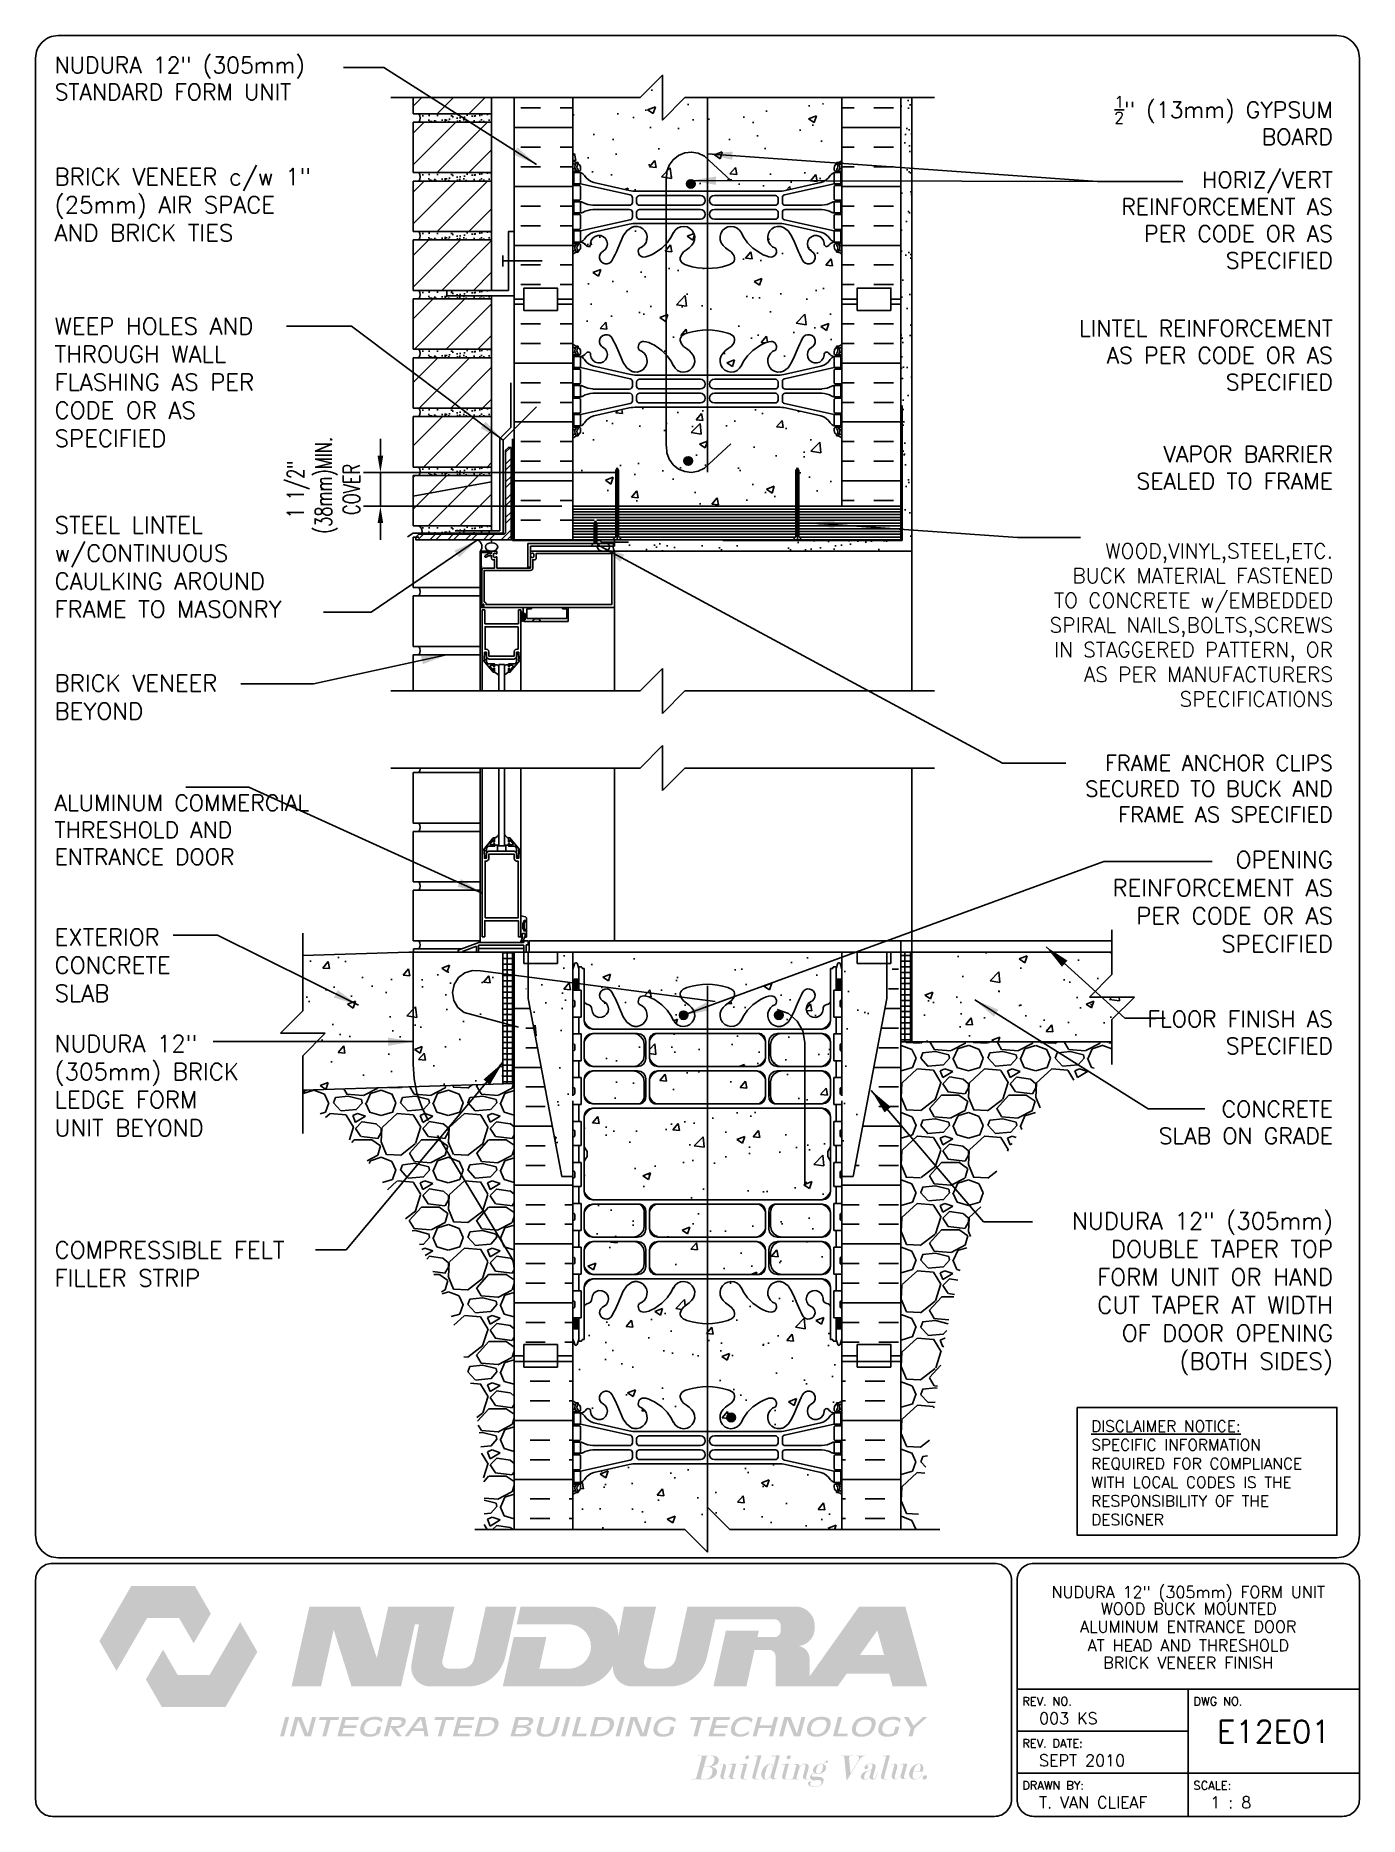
# Paper-space layout 'E12E01' of a CAD drawing. Header units: inches. Extents: x 0.42 to 7.8, y 0.49 to 10.41.
# The model-space entities are those that its viewports show. They can reach past a viewport. Long polylines and large blocks are cut down to what shows.
import ezdxf
from ezdxf.enums import TextEntityAlignment as Align

# ---------------------------------------------------------------- set-up
doc = ezdxf.new("R2010")
doc.units = ezdxf.units.IN
doc.header["$LTSCALE"] = 0.5
doc.header["$MEASUREMENT"] = 0
doc.linetypes.add('DASHED2', pattern=[0.375, 0.25, -0.125])
doc.linetypes.add('HIDDEN2', pattern=[0.1875, 0.125, -0.0625])
for name, color, linetype in [('HATCH', 12, 'Continuous'), ('Hidden2', 12, 'HIDDEN2'), ('LINE18', 9, 'Continuous'), ('line25', 2, 'Continuous'), ('LINE3', 3, 'Continuous'), ('LINE50', 5, 'Continuous'), ('LINE65', 3, 'Continuous'), ('LINE9', 9, 'Continuous'), ('LOGO', 7, 'Continuous'), ('TBK_LINE65', 3, 'Continuous'), ('TBK_TEXT', 4, 'Continuous'), ('TEXT', 4, 'Continuous'), ('Web_Edge', 9, 'Continuous')]:
    doc.layers.add(name, color=color, linetype=linetype)
doc.styles.add('DIM', font='romans.shx', dxfattribs={"width": 0.7})
doc.styles.add('ROMANS', font='romans.shx', dxfattribs={"height": 0.75})
doc.styles.get("Standard").update_dxf_attribs({"font": 'romans.shx', "height": 0.75})
doc.dimstyles.new('ext_12', dxfattribs={"dimscale": 12, "dimtxt": 0.09375, "dimasz": 0.09375, "dimexe": 0.09375, "dimexo": 0.0625, "dimgap": 0.0625, "dimtad": 1, "dimdec": 1, "dimzin": 2, "dimdsep": 46, "dimlunit": 4, "dimtxsty": 'DIM', "dimcen": 0.09, "dimdle": 0.09375, "dimclrt": 4, "dimadec": 0, "dimazin": 0, "dimtfac": 1, "dimtdec": 1, "dimtmove": 1, "dimatfit": 3, "dimfxl": 1, "dimfrac": 2, "dimtolj": 1, "dimtzin": 0, "dimarcsym": 0})
doc.dimstyles.new('ext_8', dxfattribs={"dimscale": 8, "dimtxt": 0.09375, "dimasz": 0.09375, "dimexe": 0.09375, "dimexo": 0.0625, "dimgap": 0.0625, "dimtad": 1, "dimdec": 1, "dimzin": 3, "dimdsep": 46, "dimlunit": 4, "dimtxsty": 'DIM', "dimcen": 0.09, "dimdle": 0.09375, "dimclrt": 4, "dimadec": 0, "dimazin": 0, "dimtfac": 1, "dimtdec": 1, "dimtmove": 2, "dimatfit": 3, "dimfxl": 1, "dimfrac": 2, "dimtolj": 1, "dimtzin": 0, "dimarcsym": 0})
pattern_1 = [(45, (-4.3378, -38.5258), (-0.707107, 0.707107), [])]
pattern_2 = [(0, (-2810.2834, -349.0253), (0, 2.625), []), (0, (-2810.2834, -348.1503), (0, 2.625), [0.875, -0.875]), (0, (-2810.2834, -347.2753), (0, 2.625), [0.875, -0.875])]

psp = doc.layouts.new('E12E01')

# ---------------------------------------------------------------- texts
at = {"layer": 'TBK_TEXT', "color": 7, "style": 'ROMANS'}
for s, p in [('REV. NO.', (5.9215, 1.107)), ('DWG NO.', (6.876, 1.107)), ('REV. DATE:', (5.9215, 0.8726)), ('DRAWN BY:', (5.9215, 0.6382)), ('SCALE:', (6.876, 0.6382))]:
    psp.add_text(s, height=0.04688, dxfattribs=at).set_placement(p)
at = {"layer": 'TEXT', "insert": (6.3065, 2.6948), "char_height": 0.0625, "width": 1.41371, "attachment_point": 1, "style": 'ROMANS'}
psp.add_mtext('{\\Fromans.shx|c1;\\LDISCLAIMER NOTICE:\\l\\PSPECIFIC INFORMATION REQUIRED FOR COMPLIANCE WITH LOCAL CODES IS THE RESPONSIBILITY OF THE DESIGNER}', dxfattribs=at)

msp = doc.modelspace()

# ---------------------------------------------------------------- texts
at = {"layer": 'TEXT', "char_height": 0.72}
for s, insert, width, attachment_point in [('NUDURA 12" (305mm) STANDARD FORM UNIT', (96.455, 159.692), 12.99064, 4), ('\\A1;{\\H0.7x;\\S1/2;}" (13mm) GYPSUM \\PBOARD', (153.478, 157.815), 14.07368, 6), ('HORIZ/VERT REINFORCEMENT AS PER CODE OR AS SPECIFIED', (153.478, 153.376), 11.67922, 6), ('LINTEL REINFORCEMENT AS PER CODE OR AS SPECIFIED', (153.478, 147.351), 13.80516, 6), ('VAPOR BARRIER SEALED TO FRAME', (153.478, 142.34), 11.67922, 6), ('{\\H0.9167x;WOOD,VINYL,STEEL,ETC. BUCK MATERIAL FASTENED TO CONCRETE w/EMBEDDED SPIRAL NAILS,BOLTS,SCREWS IN STAGGERED PATTERN, OR AS PER MANUFACTURERS SPECIFICATIONS}', (153.478, 135.323), 14.07368, 6), ('ALUMINUM COMMERCIAL\\PTHRESHOLD AND ENTRANCE DOOR', (96.455, 126.191), 11.86478, 4), ('FLOOR FINISH AS SPECIFIED', (153.478, 117.156), 9.05644, 6), ('CONCRETE \\PSLAB ON GRADE', (153.478, 113.144), 9.05644, 6)]:
    msp.add_mtext(s, dxfattribs=dict(at, insert=insert, width=width, attachment_point=attachment_point))
at = {"layer": 'TEXT', "char_height": 0.75, "style": 'ROMANS'}
for s, insert, width, attachment_point in [('BRICK VENEER c/w 1" (25mm) AIR SPACE AND BRICK TIES', (96.455, 154.062), 12.54928, 4), ('WEEP HOLES AND THROUGH WALL FLASHING AS PER CODE OR AS SPECIFIED', (96.455, 146.148), 12.54928, 4), ('STEEL LINTEL w/CONTINUOUS CAULKING AROUND FRAME TO MASONRY', (96.455, 137.905), 12.54928, 4), ('BRICK VENEER BEYOND', (96.455, 132.107), 8.84283, 4), ('{\\H0.9167x;FRAME ANCHOR CLIPS SECURED TO BUCK AND FRAME AS SPECIFIED}', (153.478, 129.515), 13.8204, 3), ('OPENING REINFORCEMENT AS PER CODE OR AS SPECIFIED', (153.478, 125.234), 11.66204, 3), ('EXTERIOR CONCRETE SLAB', (96.455, 120.154), 8.60643, 4), ('NUDURA 12" (305mm) BRICK LEDGE FORM \\PUNIT BEYOND', (96.455, 114.783), 11.70293, 4), ('NUDURA 12" (305mm) DOUBLE TAPER TOP FORM UNIT OR HAND CUT TAPER AT WIDTH OF DOOR OPENING (BOTH SIDES)', (153.478, 109.127), 13.26829, 3), ('COMPRESSIBLE FELT FILLER STRIP', (96.455, 106.832), 11.70293, 4)]:
    msp.add_mtext(s, dxfattribs=dict(at, insert=insert, width=width, attachment_point=attachment_point))

# ---------------------------------------------------------------- blocks, each defined once
blk = doc.blocks.new('TITLEBLOCK-Tag')
at = {"style": 'ROMANS'}
for tag, height, p in [('TITLE_LINE_1', 0.065, (0.927, -0.1328)), ('TITLE_LINE_2', 0.065, (0.9294, -0.2258)), ('CENTRE-LINE-3', 0.065, (0.927, -0.3246)), ('TITLE_LINE_4', 0.065, (0.927, -0.4299)), ('TITLE_LINE_5', 0.065, (0.927, -0.526)), ('DWG', 0.125, (1.4043, -0.9102))]:
    blk.add_attdef(tag, text='', height=height, dxfattribs=at).set_placement(p, align=Align.MIDDLE_CENTER)
for tag, p in [('LATEST_REVISION', (0.0954, -0.8366)), ('REVISION_DATE', (0.0954, -1.071)), ('DRAWN_BY', (0.0954, -1.3053)), ('SCALE', (1.0499, -1.3053))]:
    blk.add_attdef(tag, text='', height=0.065, dxfattribs=at).set_placement(p, align=Align.MIDDLE_LEFT)
blk = doc.blocks.new('*D3')
at = {"layer": 'Defpoints', "color": 0, "transparency": 16777216}
for p in [(110.987, 142.119), (121.96, 142.119), (119.574, 140.619)]:
    blk.add_point(p, dxfattribs=at)
at = {"layer": 'TEXT', "color": 0, "lineweight": -2, "transparency": 16777216}
for p, q in [((110.987, 142.869), (110.987, 143.619)), ((121.46, 142.119), (110.237, 142.119)), ((110.987, 140.619), (110.987, 142.119)), ((119.074, 140.619), (110.237, 140.619)), ((110.987, 139.869), (110.987, 139.119))]:
    blk.add_line(p, q, dxfattribs=at)
at = {"layer": 'TEXT', "color": 0, "transparency": 16777216}
for points in [[(110.862, 142.869), (111.112, 142.869), (110.987, 142.119)], [(110.862, 139.869), (111.112, 139.869), (110.987, 140.619)]]:
    blk.add_solid(points, dxfattribs=at)
at = {"layer": 'TEXT', "color": 4, "transparency": 16777216, "insert": (108.449, 141.369), "char_height": 0.75, "attachment_point": 5, "rotation": 90, "style": 'DIM'}
blk.add_mtext('\\A1;1 1/2" \\P (38mm)MIN. \\PCOVER', dxfattribs=at)

# ---------------------------------------------------------------- dimensions: what is measured, and where the dimension line sits
at = {"layer": 'TEXT'}
dim = msp.add_linear_dim(base=(110.987, 142.119), p1=(119.574, 140.619), p2=(121.96, 142.119), angle=90, text='<> \\P (38mm)MIN. \\PCOVER', dimstyle='ext_8', dxfattribs=at)
dim.commit()
dim.dimension.update_dxf_attribs({"geometry": '*D3', "text_midpoint": (108.449, 141.369), "dimtype": 160})

# ---------------------------------------------------------------- hatches: boundary and pattern name
at = {"layer": 'HATCH'}
h = msp.add_hatch(dxfattribs=at)
h.set_pattern_fill('AR-CONC', color=256, scale=0.5)
h.paths.add_polyline_path([(131.574, 158.84), (124.574, 158.84), (123.574, 157.84), (123.574, 159.84), (122.574, 158.84), (119.574, 158.84), (119.574, 156.042, 0.088416), (119.72, 155.944), (119.81, 155.944), (119.81, 155.902, -0.249069), (119.92, 155.695), (119.92, 155.628, -0.414214), (119.857, 155.565), (119.81, 155.565), (119.81, 155.495), (119.915, 155.495, -0.168672), (120.101, 155.346, 0.17445), (120.508, 155.05), (122.089, 154.697, 0.054974), (122.416, 154.661), (125.574, 154.661), (128.732, 154.661, 0.054974), (129.058, 154.697), (130.639, 155.05, 0.17445), (131.047, 155.346, -0.168672), (131.233, 155.495), (131.338, 155.495), (131.338, 155.565), (131.29, 155.565, -0.414214), (131.228, 155.628), (131.228, 155.695, -0.249069), (131.338, 155.902), (131.338, 155.944), (131.428, 155.944, 0.088416), (131.574, 156.042)])
edge = h.paths.add_edge_path()
edge.add_arc((131.228, 151.488), 0.5, 46.21089, 66.42182)
edge.add_line((131.428, 151.946), (131.338, 151.946))
edge.add_line((131.338, 151.946), (131.338, 151.988))
edge.add_arc((131.478, 152.195), 0.25, 180, 235.9442, ccw=False)
edge.add_line((131.228, 152.195), (131.228, 152.263))
edge.add_arc((131.29, 152.263), 0.0625, 90, 180, ccw=False)
edge.add_line((131.29, 152.325), (131.338, 152.325))
edge.add_line((131.338, 152.325), (131.338, 152.395))
edge.add_line((131.338, 152.395), (131.233, 152.395))
edge.add_arc((131.27, 152.046), 0.352, 96.12908, 141.53314)
edge.add_arc((130.893, 152.314), 0.113, 167.81557, 334.05694, ccw=False)
edge.add_arc((130.408, 152.319), 0.375, 2.92371, 239.86753)
edge.add_arc((130.088, 151.725), 0.3, -152.40303, 63.94252, ccw=False)
edge.add_spline(control_points=[(129.822, 151.586), (129.736, 151.753), (129.483, 152.243), (129.288, 152.924), (128.963, 153.054)], knot_values=[0, 0, 0, 0, 0.579211, 1.703896, 1.703896, 1.703896, 1.703896], degree=3, periodic=0)
edge.add_spline(control_points=[(128.963, 153.054), (128.913, 153.074), (128.859, 153.087), (128.802, 153.095)], knot_values=[1.703896, 1.703896, 1.703896, 1.703896, 1.875321, 1.875321, 1.875321, 1.875321], degree=3, periodic=0)
edge.add_arc((128.761, 152.597), 0.5, 85.29258, 251.79367)
edge.add_arc((128.415, 151.972), 0.242, -90, 38.23271, ccw=False)
edge.add_spline(control_points=[(128.415, 151.73), (128.294, 151.728), (127.474, 152.08), (127.229, 152.527), (127.09, 152.807)], knot_values=[0.038125, 0.038125, 0.038125, 0.038125, 0.320663, 1.237398, 1.237398, 1.237398, 1.237398], degree=3, periodic=0)
edge.add_arc((126.636, 152.597), 0.5, 24.81899, 224.18751)
edge.add_spline(control_points=[(126.278, 152.248), (126.385, 152.085), (126.745, 151.995), (126.822, 151.499), (126.274, 151.263), (125.87, 151.235), (125.574, 151.214)], knot_values=[0.229407, 0.229407, 0.229407, 0.229407, 0.844432, 1.128849, 1.464331, 2.389004, 2.389004, 2.389004, 2.389004], degree=3, periodic=0)
edge.add_spline(control_points=[(125.574, 151.214), (125.277, 151.235), (124.873, 151.263), (124.325, 151.499), (124.402, 151.995), (124.762, 152.085), (124.87, 152.248)], knot_values=[0.229407, 0.229407, 0.229407, 0.229407, 1.15408, 1.489562, 1.773979, 2.389004, 2.389004, 2.389004, 2.389004], degree=3, periodic=0)
edge.add_arc((124.511, 152.597), 0.5, 315.81249, 515.18101)
edge.add_spline(control_points=[(124.057, 152.807), (123.918, 152.527), (123.673, 152.08), (122.853, 151.728), (122.732, 151.73)], knot_values=[0.038125, 0.038125, 0.038125, 0.038125, 0.95486, 1.237398, 1.237398, 1.237398, 1.237398], degree=3, periodic=0)
edge.add_arc((122.732, 151.972), 0.242, 141.76729, 270, ccw=False)
edge.add_arc((122.386, 152.597), 0.5, 288.20633, 454.70742)
edge.add_spline(control_points=[(122.345, 153.095), (122.288, 153.087), (122.234, 153.074), (122.184, 153.054)], knot_values=[1.703896, 1.703896, 1.703896, 1.703896, 1.875321, 1.875321, 1.875321, 1.875321], degree=3, periodic=0)
edge.add_spline(control_points=[(122.184, 153.054), (121.859, 152.924), (121.664, 152.243), (121.411, 151.753), (121.325, 151.586)], knot_values=[0, 0, 0, 0, 1.124685, 1.703896, 1.703896, 1.703896, 1.703896], degree=3, periodic=0)
edge.add_arc((121.06, 151.725), 0.3, 116.05748, 333.02585, ccw=False)
edge.add_arc((120.74, 152.319), 0.375, 300.13247, 537.07629)
edge.add_arc((120.254, 152.314), 0.113, -154.05694, 12.18443, ccw=False)
edge.add_arc((119.877, 152.046), 0.352, 38.46686, 83.87092)
edge.add_line((119.915, 152.395), (119.81, 152.395))
edge.add_line((119.81, 152.395), (119.81, 152.325))
edge.add_line((119.81, 152.325), (119.857, 152.325))
edge.add_arc((119.857, 152.263), 0.0625, 0, 90, ccw=False)
edge.add_line((119.92, 152.263), (119.92, 152.195))
edge.add_arc((119.67, 152.195), 0.25, 304.0558, 360, ccw=False)
edge.add_line((119.81, 151.988), (119.81, 151.946))
edge.add_line((119.81, 151.946), (119.72, 151.946))
edge.add_arc((119.92, 151.488), 0.5, 113.57818, 133.78911)
edge.add_line((119.574, 151.849), (119.574, 149.849))
edge.add_line((119.574, 149.849), (119.574, 147.849))
edge.add_arc((119.92, 148.21), 0.5, 226.21089, 246.42182)
edge.add_line((119.72, 147.752), (119.81, 147.752))
edge.add_line((119.81, 147.752), (119.81, 147.71))
edge.add_arc((119.67, 147.503), 0.25, 0, 55.9442, ccw=False)
edge.add_line((119.92, 147.503), (119.92, 147.436))
edge.add_arc((119.857, 147.436), 0.0625, -90, 0, ccw=False)
edge.add_line((119.857, 147.373), (119.81, 147.373))
edge.add_line((119.81, 147.373), (119.81, 147.303))
edge.add_line((119.81, 147.303), (119.915, 147.303))
edge.add_arc((119.877, 147.653), 0.352, 276.12908, 321.53314)
edge.add_arc((120.254, 147.384), 0.113, -12.18443, 154.05694, ccw=False)
edge.add_arc((120.74, 147.379), 0.375, 182.92371, 419.86753)
edge.add_arc((121.06, 147.973), 0.3, 27.59697, 243.94252, ccw=False)
edge.add_spline(control_points=[(121.325, 148.112), (121.411, 147.945), (121.664, 147.455), (121.859, 146.774), (122.184, 146.644)], knot_values=[0, 0, 0, 0, 0.579211, 1.703896, 1.703896, 1.703896, 1.703896], degree=3, periodic=0)
edge.add_spline(control_points=[(122.184, 146.644), (122.234, 146.624), (122.288, 146.612), (122.345, 146.603)], knot_values=[1.703896, 1.703896, 1.703896, 1.703896, 1.875321, 1.875321, 1.875321, 1.875321], degree=3, periodic=0)
edge.add_arc((122.386, 147.101), 0.5, 265.29258, 431.79367)
edge.add_arc((122.732, 147.726), 0.242, 90, 218.23271, ccw=False)
edge.add_spline(control_points=[(122.732, 147.968), (122.853, 147.97), (123.673, 147.619), (123.918, 147.172), (124.057, 146.892)], knot_values=[0.038125, 0.038125, 0.038125, 0.038125, 0.320663, 1.237398, 1.237398, 1.237398, 1.237398], degree=3, periodic=0)
edge.add_arc((124.511, 147.101), 0.5, 204.81899, 404.18751)
edge.add_spline(control_points=[(124.87, 147.45), (124.762, 147.613), (124.402, 147.704), (124.325, 148.199), (124.873, 148.435), (125.277, 148.463), (125.574, 148.484)], knot_values=[0.229407, 0.229407, 0.229407, 0.229407, 0.844432, 1.128849, 1.464331, 2.389004, 2.389004, 2.389004, 2.389004], degree=3, periodic=0)
edge.add_spline(control_points=[(125.574, 148.484), (125.87, 148.463), (126.274, 148.435), (126.822, 148.199), (126.745, 147.704), (126.385, 147.613), (126.278, 147.45)], knot_values=[0.229407, 0.229407, 0.229407, 0.229407, 1.15408, 1.489562, 1.773979, 2.389004, 2.389004, 2.389004, 2.389004], degree=3, periodic=0)
edge.add_arc((126.636, 147.101), 0.5, 135.81249, 335.18101)
edge.add_spline(control_points=[(127.09, 146.892), (127.229, 147.172), (127.474, 147.619), (128.294, 147.97), (128.415, 147.968)], knot_values=[0.038125, 0.038125, 0.038125, 0.038125, 0.95486, 1.237398, 1.237398, 1.237398, 1.237398], degree=3, periodic=0)
edge.add_arc((128.415, 147.726), 0.242, -38.23271, 90, ccw=False)
edge.add_arc((128.761, 147.101), 0.5, 108.20633, 274.70742)
edge.add_spline(control_points=[(128.802, 146.603), (128.859, 146.612), (128.913, 146.624), (128.963, 146.644)], knot_values=[1.703896, 1.703896, 1.703896, 1.703896, 1.875321, 1.875321, 1.875321, 1.875321], degree=3, periodic=0)
edge.add_spline(control_points=[(128.963, 146.644), (129.288, 146.774), (129.483, 147.455), (129.736, 147.945), (129.822, 148.112)], knot_values=[0, 0, 0, 0, 1.124685, 1.703896, 1.703896, 1.703896, 1.703896], degree=3, periodic=0)
edge.add_arc((130.088, 147.973), 0.3, -63.94252, 153.02585, ccw=False)
edge.add_arc((130.408, 147.379), 0.375, 120.13247, 357.07629)
edge.add_arc((130.893, 147.384), 0.113, 25.94306, 192.18443, ccw=False)
edge.add_arc((131.27, 147.653), 0.352, 218.46686, 263.87092)
edge.add_line((131.233, 147.303), (131.338, 147.303))
edge.add_line((131.338, 147.303), (131.338, 147.373))
edge.add_line((131.338, 147.373), (131.29, 147.373))
edge.add_arc((131.29, 147.436), 0.0625, 180, 270, ccw=False)
edge.add_line((131.228, 147.436), (131.228, 147.503))
edge.add_arc((131.478, 147.503), 0.25, 124.0558, 180, ccw=False)
edge.add_line((131.338, 147.71), (131.338, 147.752))
edge.add_line((131.338, 147.752), (131.428, 147.752))
edge.add_arc((131.228, 148.21), 0.5, 293.57818, 313.78911)
edge.add_line((131.574, 147.849), (131.574, 149.849))
edge.add_line((131.574, 149.849), (131.574, 151.849))
h = msp.add_hatch(dxfattribs=at)
h.set_pattern_fill('ANSI31', color=256, scale=8, style=0)
h.set_pattern_definition([(45, (-4.3378, -33.2758), (-0.707107, 0.707107), [])])
h.paths.add_polyline_path([(115.949, 158.831), (112.449, 158.831), (112.449, 158.119), (115.949, 158.119)])
h = msp.add_hatch(dxfattribs=at)
h.set_pattern_fill('INSUL', color=256, scale=7, style=0)
h.paths.add_polyline_path([(119.574, 158.831), (116.949, 158.831), (116.949, 149.849), (117.386, 149.849), (117.386, 150.349), (118.886, 150.349), (118.886, 149.849), (119.324, 149.849), (119.574, 149.849)])
h.paths.add_polyline_path([(134.199, 158.831), (131.574, 158.831), (131.574, 152.266), (134.199, 152.266)])
h.paths.add_polyline_path([(134.199, 152.266), (131.574, 152.266), (131.574, 149.849), (131.824, 149.849), (132.261, 149.849), (132.261, 150.349), (133.761, 150.349), (133.761, 149.849), (134.199, 149.849)])
h = msp.add_hatch(dxfattribs=at)
h.set_pattern_fill('AR-SAND', color=256, scale=0.5, style=0)
h.set_pattern_definition([(37.5, (-2701.656, -346.9386), (-0.03149668, 0.96341188), [0, -0.76, 0, -0.85, 0, -0.8125]), (7.5, (-2701.656, -346.9386), (0.88488835, 1.41107303), [0, -0.41, 0, -0.685, 0, -0.2625]), (327.5, (-2702.271, -346.9386), (1.55707093, 0.00282953), [0, -0.25, 0, -0.9, 0, -1.175]), (317.5, (-2702.271, -346.9386), (1.5030633, 0.4388378), [0, -0.125, 0, -0.59, 0, -0.675])])
h.paths.add_polyline_path([(134.699, 145.906), (134.199, 145.906), (134.199, 140.607), (134.699, 140.607)])
h.paths.add_polyline_path([(134.199, 145.906), (134.699, 145.906), (134.699, 150.143), (134.199, 150.143), (134.199, 149.849)])
h.paths.add_polyline_path([(134.199, 150.143), (134.699, 150.143), (134.699, 158.84), (134.199, 158.84)])
h = msp.add_hatch(dxfattribs=at)
h.set_pattern_fill('AR-SAND', color=256, scale=0.25, style=0)
h.set_pattern_definition([(37.5, (-4.3378, -22.77575), (-0.01574834, 0.48170594), [0, -0.38, 0, -0.425, 0, -0.40625]), (7.5, (-4.3378, -22.77575), (0.4424442, 0.7055365), [0, -0.205, 0, -0.3425, 0, -0.13125]), (327.5, (-4.6453, -22.77575), (0.7785355, 0.0014148), [0, -0.125, 0, -0.45, 0, -0.5875]), (317.5, (-4.6453, -22.77575), (0.7515317, 0.2194189), [0, -0.0625, 0, -0.295, 0, -0.3375])])
h.paths.add_polyline_path([(115.949, 158.119), (112.699, 158.119, -0.318233), (112.699, 157.744), (115.949, 157.744)])
h = msp.add_hatch(dxfattribs=at)
h.set_pattern_fill('ANSI31', color=256, scale=8, style=0)
h.set_pattern_definition([(45, (-4.3378, -35.9008), (-0.707107, 0.707107), [])])
h.paths.add_polyline_path([(115.949, 155.494), (115.949, 157.744), (112.449, 157.744), (112.449, 155.494)])
h = msp.add_hatch(dxfattribs=at)
h.set_pattern_fill('ANSI31', color=256, scale=8, style=0)
h.set_pattern_definition(pattern_1)
h.paths.add_polyline_path([(115.949, 152.869), (115.949, 155.119), (112.449, 155.119), (112.449, 152.869)])
h = msp.add_hatch(dxfattribs=at)
h.set_pattern_fill('AR-SAND', color=256, scale=0.25, style=0)
h.set_pattern_definition([(37.5, (-4.3378, -25.40075), (-0.01574834, 0.48170594), [0, -0.38, 0, -0.425, 0, -0.40625]), (7.5, (-4.3378, -25.40075), (0.4424442, 0.7055365), [0, -0.205, 0, -0.3425, 0, -0.13125]), (327.5, (-4.6453, -25.40075), (0.7785355, 0.0014148), [0, -0.125, 0, -0.45, 0, -0.5875]), (317.5, (-4.6453, -25.40075), (0.7515317, 0.2194189), [0, -0.0625, 0, -0.295, 0, -0.3375])])
h.paths.add_polyline_path([(115.949, 155.494), (112.699, 155.494, -0.318233), (112.699, 155.119), (115.949, 155.119)])
h = msp.add_hatch(dxfattribs=at)
h.set_pattern_fill('ANSI31', color=256, scale=8, style=0)
h.set_pattern_definition(pattern_1)
h.paths.add_polyline_path([(112.449, 150.244), (115.949, 150.244), (115.949, 152.494), (112.449, 152.494)])
h = msp.add_hatch(dxfattribs=at)
h.set_pattern_fill('AR-SAND', color=256, scale=0.25, style=0)
h.set_pattern_definition([(37.5, (-4.3378, -28.02575), (-0.01574834, 0.48170594), [0, -0.38, 0, -0.425, 0, -0.40625]), (7.5, (-4.3378, -28.02575), (0.4424442, 0.7055365), [0, -0.205, 0, -0.3425, 0, -0.13125]), (327.5, (-4.6453, -28.02575), (0.7785355, 0.0014148), [0, -0.125, 0, -0.45, 0, -0.5875]), (317.5, (-4.6453, -28.02575), (0.7515317, 0.2194189), [0, -0.0625, 0, -0.295, 0, -0.3375])])
h.paths.add_polyline_path([(115.949, 152.869), (112.699, 152.869, -0.318233), (112.699, 152.494), (115.949, 152.494)])
h = msp.add_hatch(dxfattribs=at)
h.set_pattern_fill('AR-SAND', color=256, scale=0.25, style=0)
h.set_pattern_definition([(37.5, (-4.3378, -30.65075), (-0.01574834, 0.48170594), [0, -0.38, 0, -0.425, 0, -0.40625]), (7.5, (-4.3378, -30.65075), (0.4424442, 0.7055365), [0, -0.205, 0, -0.3425, 0, -0.13125]), (327.5, (-4.6453, -30.65075), (0.7785355, 0.0014148), [0, -0.125, 0, -0.45, 0, -0.5875]), (317.5, (-4.6453, -30.65075), (0.7515317, 0.2194189), [0, -0.0625, 0, -0.295, 0, -0.3375])])
h.paths.add_polyline_path([(115.949, 150.244), (112.699, 150.244, -0.318233), (112.699, 149.869), (115.949, 149.869)])
h = msp.add_hatch(dxfattribs=at)
h.set_pattern_fill('ANSI31', color=256, scale=8, style=0)
h.set_pattern_definition(pattern_1)
h.paths.add_polyline_path([(115.949, 147.619), (115.949, 149.869), (112.449, 149.869), (112.449, 147.619)])
h = msp.add_hatch(dxfattribs=at)
h.set_pattern_fill('INSUL', color=256, scale=7, style=0)
h.paths.add_polyline_path([(119.574, 149.849), (119.324, 149.849), (118.886, 149.849), (118.886, 149.349), (117.386, 149.349), (117.386, 149.849), (116.949, 149.849), (116.949, 139.119), (119.574, 139.119)])
h.paths.add_polyline_path([(134.199, 149.849), (133.761, 149.849), (133.761, 149.349), (132.261, 149.349), (132.261, 149.849), (131.574, 149.849), (131.574, 140.619), (134.199, 140.619)])
h = msp.add_hatch(dxfattribs=at)
h.set_pattern_fill('ANSI31', color=256, scale=8, style=0)
h.set_pattern_definition(pattern_1)
h.paths.add_polyline_path([(115.949, 144.994), (115.949, 147.244), (112.449, 147.244), (112.449, 144.994)])
h = msp.add_hatch(dxfattribs=at)
h.set_pattern_fill('AR-SAND', color=256, scale=0.25, style=0)
h.set_pattern_definition([(37.5, (-4.3378, -33.27575), (-0.01574834, 0.48170594), [0, -0.38, 0, -0.425, 0, -0.40625]), (7.5, (-4.3378, -33.27575), (0.4424442, 0.7055365), [0, -0.205, 0, -0.3425, 0, -0.13125]), (327.5, (-4.6453, -33.27575), (0.7785355, 0.0014148), [0, -0.125, 0, -0.45, 0, -0.5875]), (317.5, (-4.6453, -33.27575), (0.7515317, 0.2194189), [0, -0.0625, 0, -0.295, 0, -0.3375])])
h.paths.add_polyline_path([(115.949, 147.619), (112.699, 147.619, -0.318233), (112.699, 147.244), (115.949, 147.244)])
h = msp.add_hatch(dxfattribs=at)
h.set_pattern_fill('ANSI31', color=256, scale=8, style=0)
h.set_pattern_definition(pattern_1)
h.paths.add_polyline_path([(112.449, 142.369), (115.949, 142.369), (115.949, 144.619), (112.449, 144.619)])
h = msp.add_hatch(dxfattribs=at)
h.set_pattern_fill('AR-SAND', color=256, scale=0.25, style=0)
h.set_pattern_definition([(37.5, (-4.3378, -35.90075), (-0.01574834, 0.48170594), [0, -0.38, 0, -0.425, 0, -0.40625]), (7.5, (-4.3378, -35.90075), (0.4424442, 0.7055365), [0, -0.205, 0, -0.3425, 0, -0.13125]), (327.5, (-4.6453, -35.90075), (0.7785355, 0.0014148), [0, -0.125, 0, -0.45, 0, -0.5875]), (317.5, (-4.6453, -35.90075), (0.7515317, 0.2194189), [0, -0.0625, 0, -0.295, 0, -0.3375])])
h.paths.add_polyline_path([(115.949, 144.994), (112.699, 144.994, -0.318233), (112.699, 144.619), (115.949, 144.619)])
h = msp.add_hatch(dxfattribs=at)
h.set_pattern_fill('AR-CONC', color=256, scale=0.5)
h.paths.add_polyline_path([(131.574, 143.657, 0.088416), (131.428, 143.754), (131.338, 143.754), (131.338, 143.796, -0.249069), (131.228, 144.003), (131.228, 144.071, -0.414214), (131.29, 144.133), (131.338, 144.133), (131.338, 144.203), (131.233, 144.203, -0.155529), (131.057, 144.337, 0.180914), (130.639, 144.648), (129.058, 145.001, 0.054974), (128.732, 145.037), (125.574, 145.037), (122.416, 145.037, 0.054974), (122.089, 145.001), (120.508, 144.648, 0.180914), (120.09, 144.337, -0.155529), (119.915, 144.203), (119.81, 144.203), (119.81, 144.133), (119.857, 144.133, -0.414214), (119.92, 144.071), (119.92, 144.003, -0.249069), (119.81, 143.796), (119.81, 143.754), (119.72, 143.754, 0.088416), (119.574, 143.657), (119.574, 140.619), (121.484, 140.619), (121.484, 142.206), (121.547, 142.326), (121.609, 142.206), (121.609, 140.619), (129.525, 140.619), (129.525, 142.206), (129.587, 142.326), (129.65, 142.206), (129.65, 140.619), (131.574, 140.619)])
h = msp.add_hatch(dxfattribs=at)
h.set_pattern_fill('ANSI32', color=256, scale=1.5, style=0)
h.set_pattern_definition([(45, (202.1831, -15.31416), (-0.3977476, 0.3977476), []), (45, (202.44825, -15.31416), (-0.3977476, 0.3977476), [])])
h.paths.add_polyline_path([(116.824, 139.119), (116.824, 143.244), (116.699, 143.244), (116.574, 143.119), (116.574, 139.494, -0.414214), (116.449, 139.369), (112.699, 139.369), (112.574, 139.244), (112.574, 139.119)])
h = msp.add_hatch(dxfattribs=at)
h.set_pattern_fill('AR-SAND', color=256, scale=0.25, style=0)
h.set_pattern_definition([(37.5, (-4.3378, -38.52575), (-0.01574834, 0.48170594), [0, -0.38, 0, -0.425, 0, -0.40625]), (7.5, (-4.3378, -38.52575), (0.4424442, 0.7055365), [0, -0.205, 0, -0.3425, 0, -0.13125]), (327.5, (-4.6453, -38.52575), (0.7785355, 0.0014148), [0, -0.125, 0, -0.45, 0, -0.5875]), (317.5, (-4.6453, -38.52575), (0.7515317, 0.2194189), [0, -0.0625, 0, -0.295, 0, -0.3375])])
h.paths.add_polyline_path([(115.949, 141.994), (115.949, 142.369), (112.699, 142.369, -0.318233), (112.699, 141.994)])
h = msp.add_hatch(dxfattribs=at)
h.set_pattern_fill('ANSI31', color=256, scale=8, style=0)
h.set_pattern_definition(pattern_1)
h.paths.add_polyline_path([(112.449, 141.062), (115.949, 141.71), (115.949, 141.994), (112.449, 141.994)])
h = msp.add_hatch(dxfattribs=at)
h.set_pattern_fill('ANSI31', color=256, scale=8, style=0)
h.set_pattern_definition(pattern_1)
h.paths.add_polyline_path([(112.449, 141.062), (112.449, 139.744), (115.949, 139.744), (115.949, 141.71)])
h = msp.add_hatch(dxfattribs=at)
h.set_pattern_fill('AR-SAND', color=256, scale=0.5, style=0)
h.set_pattern_definition([(37.5, (65.2453, -20.0192), (-0.0314967, 0.963412), [0, -0.76, 0, -0.85, 0, -0.8125]), (7.5, (65.2453, -20.0192), (0.884888, 1.411073), [0, -0.41, 0, -0.685, 0, -0.2625]), (327.5, (64.6303, -20.0192), (1.557071, 0.0028295), [0, -0.25, 0, -0.9, 0, -1.175]), (317.5, (64.6303, -20.0192), (1.503063, 0.438838), [0, -0.125, 0, -0.59, 0, -0.675])])
h.paths.add_polyline_path([(129.282, 139.119, 0.214364), (129.145, 138.883), (129.145, 138.619), (134.699, 138.619), (134.699, 140.607), (134.199, 140.607), (134.199, 139.119)])
h = msp.add_hatch(dxfattribs=at)
h.set_pattern_fill('AR-SAND', color=256, scale=0.25, style=0)
h.set_pattern_definition([(37.5, (-4.3378, -41.15075), (-0.01574834, 0.48170594), [0, -0.38, 0, -0.425, 0, -0.40625]), (7.5, (-4.3378, -41.15075), (0.4424442, 0.7055365), [0, -0.205, 0, -0.3425, 0, -0.13125]), (327.5, (-4.6453, -41.15075), (0.7785355, 0.0014148), [0, -0.125, 0, -0.45, 0, -0.5875]), (317.5, (-4.6453, -41.15075), (0.7515317, 0.2194189), [0, -0.0625, 0, -0.295, 0, -0.3375])])
h.paths.add_polyline_path([(115.949, 139.744), (112.699, 139.744, -0.318233), (112.699, 139.369), (115.949, 139.369)])
h = msp.add_hatch(dxfattribs=at)
h.set_pattern_fill('AR-SAND', color=256, scale=0.5, style=0)
h.set_pattern_definition([(37.5, (19.5715, 1.9485), (-0.0314967, 0.963412), [0, -0.76, 0, -0.85, 0, -0.8125]), (7.5, (19.5715, 1.9485), (0.884888, 1.411073), [0, -0.41, 0, -0.685, 0, -0.2625]), (327.5, (18.9565, 1.9485), (1.557071, 0.0028295), [0, -0.25, 0, -0.9, 0, -1.175]), (317.5, (18.9565, 1.9485), (1.503063, 0.438838), [0, -0.125, 0, -0.59, 0, -0.675])])
h.paths.add_polyline_path([(121.419, 138.974, 0.312801), (121.427, 138.619), (123.722, 138.619), (123.722, 138.974)])
h = msp.add_hatch(dxfattribs=at)
h.set_pattern_fill('AR-SAND', color=256, scale=0.5, style=0)
h.set_pattern_definition([(37.5, (36.94706, 8.5394), (-0.0314967, 0.963412), [0, -0.76, 0, -0.85, 0, -0.8125]), (7.5, (36.947, 8.5394), (0.884888, 1.411073), [0, -0.41, 0, -0.685, 0, -0.2625]), (327.5, (36.33206, 8.5394), (1.557071, 0.0028295), [0, -0.25, 0, -0.9, 0, -1.175]), (317.5, (36.332, 8.5394), (1.503063, 0.438838), [0, -0.125, 0, -0.59, 0, -0.675])])
h.paths.add_polyline_path([(126.992, 138.619), (126.992, 138.974), (123.419, 138.974, 0.312801), (123.427, 138.619)])
h = msp.add_hatch(dxfattribs=at)
h.set_pattern_fill('AR-CONC', color=256, scale=0.5)
edge = h.paths.add_edge_path()
edge.add_line((131.064, 120.009), (131.164, 120.009))
edge.add_line((131.164, 120.009), (131.164, 120.039))
edge.add_arc((131.214, 120.039), 0.05, 90, 180, ccw=False)
edge.add_line((131.214, 120.089), (131.34, 120.089))
edge.add_line((131.34, 120.089), (131.389, 120.239))
edge.add_arc((131.439, 120.212), 0.0567, 28.07249, 151.92751, ccw=False)
edge.add_line((131.489, 120.239), (131.574, 119.978))
edge.add_line((131.574, 119.978), (131.574, 120.737))
edge.add_line((131.574, 120.737), (119.574, 120.737))
edge.add_line((119.574, 120.737), (119.574, 119.978))
edge.add_line((119.574, 119.978), (119.659, 120.239))
edge.add_arc((119.709, 120.212), 0.0567, 28.07249, 151.92751, ccw=False)
edge.add_line((119.759, 120.239), (119.807, 120.089))
edge.add_line((119.807, 120.089), (119.934, 120.089))
edge.add_arc((119.934, 120.039), 0.05, 0, 90, ccw=False)
edge.add_line((119.984, 120.039), (119.984, 120.009))
edge.add_line((119.984, 120.009), (120.084, 120.009))
edge.add_line((120.084, 120.009), (120.084, 119.302))
edge.add_line((120.084, 119.302), (124.387, 118.741))
edge.add_spline(control_points=[(124.387, 118.741), (124.359, 118.818), (124.346, 119.031), (124.873, 119.258), (125.277, 119.286), (125.574, 119.307)], knot_values=[0.901563, 0.901563, 0.901563, 0.901563, 1.128849, 1.464331, 2.389004, 2.389004, 2.389004, 2.389004], degree=3, periodic=0)
edge.add_spline(control_points=[(125.574, 119.307), (125.87, 119.286), (126.274, 119.258), (126.822, 119.022), (126.764, 118.647), (126.592, 118.526), (126.502, 118.466)], knot_values=[0.529835, 0.529835, 0.529835, 0.529835, 1.454509, 1.78999, 2.074408, 2.389004, 2.389004, 2.389004, 2.389004], degree=3, periodic=0)
edge.add_line((126.502, 118.466), (127.529, 118.332))
edge.add_spline(control_points=[(127.529, 118.332), (127.637, 118.432), (127.899, 118.623), (128.294, 118.793), (128.415, 118.791)], knot_values=[0.038125, 0.038125, 0.038125, 0.038125, 0.333798, 0.616336, 0.616336, 0.616336, 0.616336], degree=3, periodic=0)
edge.add_arc((128.415, 118.549), 0.242, -38.23271, 90, ccw=False)
edge.add_arc((128.761, 117.924), 0.5, 108.20633, 143.22538)
edge.add_line((128.361, 118.223), (128.692, 118.18))
edge.add_arc((128.421, 116.705), 1.5, 51.82386, 79.57853, ccw=False)
edge.add_spline(control_points=[(129.348, 117.884), (129.432, 118.051), (129.572, 118.45), (129.736, 118.768), (129.822, 118.935)], knot_values=[0, 0, 0, 0, 0.527393, 1.106604, 1.106604, 1.106604, 1.106604], degree=3, periodic=0)
edge.add_arc((130.086, 118.807), 0.293, -73.07312, 154.20161, ccw=False)
edge.add_arc((130.36, 118.202), 0.375, 120.13247, 357.07629)
edge.add_arc((130.933, 118.208), 0.2, 98.3788, 187.10714, ccw=False)
edge.add_arc((130.889, 118.596), 0.19, 274.30609, 336.37031)
edge.add_line((131.064, 118.519), (131.064, 120.009))
edge = h.paths.add_edge_path()
edge.add_spline(control_points=[(129.258, 117.727), (129.272, 117.748), (129.285, 117.77), (129.298, 117.792)], knot_values=[1.20643, 1.20643, 1.20643, 1.20643, 1.282246, 1.282246, 1.282246, 1.282246], degree=3, periodic=0)
edge.add_spline(control_points=[(129.298, 117.792), (129.313, 117.817), (129.327, 117.843), (129.341, 117.87)], knot_values=[1.121764, 1.121764, 1.121764, 1.121764, 1.20643, 1.20643, 1.20643, 1.20643], degree=3, periodic=0)
edge.add_spline(control_points=[(129.341, 117.87), (129.343, 117.875), (129.346, 117.879), (129.348, 117.884)], knot_values=[1.106604, 1.106604, 1.106604, 1.106604, 1.121764, 1.121764, 1.121764, 1.121764], degree=3, periodic=0)
edge.add_arc((128.421, 116.705), 1.5, 51.82386, 79.57853)
edge.add_line((128.692, 118.18), (128.361, 118.223))
edge.add_arc((128.761, 117.924), 0.5, 143.22538, 274.70742)
edge.add_spline(control_points=[(128.802, 117.426), (128.819, 117.428), (128.836, 117.431), (128.852, 117.434)], knot_values=[1.824512, 1.824512, 1.824512, 1.824512, 1.875321, 1.875321, 1.875321, 1.875321], degree=3, periodic=0)
edge.add_spline(control_points=[(128.852, 117.434), (128.866, 117.437), (128.88, 117.441), (128.894, 117.444)], knot_values=[1.78039, 1.78039, 1.78039, 1.78039, 1.824512, 1.824512, 1.824512, 1.824512], degree=3, periodic=0)
edge.add_spline(control_points=[(128.894, 117.444), (128.907, 117.448), (128.92, 117.451), (128.933, 117.456)], knot_values=[1.737704, 1.737704, 1.737704, 1.737704, 1.78039, 1.78039, 1.78039, 1.78039], degree=3, periodic=0)
edge.add_spline(control_points=[(128.933, 117.456), (128.943, 117.459), (128.953, 117.463), (128.963, 117.467)], knot_values=[1.703896, 1.703896, 1.703896, 1.703896, 1.737704, 1.737704, 1.737704, 1.737704], degree=3, periodic=0)
edge.add_spline(control_points=[(128.963, 117.467), (128.973, 117.471), (128.983, 117.475), (128.993, 117.48)], knot_values=[1.668397, 1.668397, 1.668397, 1.668397, 1.703896, 1.703896, 1.703896, 1.703896], degree=3, periodic=0)
edge.add_spline(control_points=[(128.993, 117.48), (129.016, 117.491), (129.037, 117.503), (129.058, 117.517)], knot_values=[1.587112, 1.587112, 1.587112, 1.587112, 1.668397, 1.668397, 1.668397, 1.668397], degree=3, periodic=0)
edge.add_spline(control_points=[(129.058, 117.517), (129.067, 117.523), (129.077, 117.53), (129.086, 117.537)], knot_values=[1.550231, 1.550231, 1.550231, 1.550231, 1.587112, 1.587112, 1.587112, 1.587112], degree=3, periodic=0)
edge.add_spline(control_points=[(129.086, 117.537), (129.1, 117.548), (129.114, 117.56), (129.128, 117.572)], knot_values=[1.491485, 1.491485, 1.491485, 1.491485, 1.550231, 1.550231, 1.550231, 1.550231], degree=3, periodic=0)
edge.add_spline(control_points=[(129.128, 117.572), (129.136, 117.58), (129.145, 117.588), (129.153, 117.597)], knot_values=[1.4539, 1.4539, 1.4539, 1.4539, 1.491485, 1.491485, 1.491485, 1.491485], degree=3, periodic=0)
edge.add_spline(control_points=[(129.153, 117.597), (129.164, 117.607), (129.174, 117.619), (129.185, 117.631)], knot_values=[1.40525, 1.40525, 1.40525, 1.40525, 1.4539, 1.4539, 1.4539, 1.4539], degree=3, periodic=0)
edge.add_spline(control_points=[(129.185, 117.631), (129.199, 117.646), (129.212, 117.663), (129.225, 117.68)], knot_values=[1.339281, 1.339281, 1.339281, 1.339281, 1.40525, 1.40525, 1.40525, 1.40525], degree=3, periodic=0)
edge.add_spline(control_points=[(129.225, 117.68), (129.236, 117.695), (129.247, 117.711), (129.258, 117.727)], knot_values=[1.282246, 1.282246, 1.282246, 1.282246, 1.339281, 1.339281, 1.339281, 1.339281], degree=3, periodic=0)
edge = h.paths.add_edge_path()
edge.add_spline(control_points=[(127.09, 117.714), (127.184, 117.904), (127.301, 118.122), (127.529, 118.332)], knot_values=[0.616336, 0.616336, 0.616336, 0.616336, 1.237398, 1.237398, 1.237398, 1.237398], degree=3, periodic=0)
edge.add_line((127.529, 118.332), (126.502, 118.466))
edge.add_spline(control_points=[(126.502, 118.466), (126.416, 118.408), (126.33, 118.352), (126.278, 118.273)], knot_values=[0.229407, 0.229407, 0.229407, 0.229407, 0.529835, 0.529835, 0.529835, 0.529835], degree=3, periodic=0)
edge.add_arc((126.636, 117.924), 0.5, 135.81249, 335.18101)
edge = h.paths.add_edge_path()
edge.add_spline(control_points=[(124.87, 118.273), (124.762, 118.436), (124.493, 118.503), (124.394, 118.722), (124.387, 118.741)], knot_values=[0.229407, 0.229407, 0.229407, 0.229407, 0.844432, 0.901563, 0.901563, 0.901563, 0.901563], degree=3, periodic=0)
edge.add_line((124.387, 118.741), (120.084, 119.302))
edge.add_line((120.084, 119.302), (120.084, 118.519))
edge.add_arc((120.258, 118.596), 0.19, 203.63161, 265.69645)
edge.add_arc((120.214, 118.208), 0.2, -7.10714, 81.61996, ccw=False)
edge.add_arc((120.788, 118.202), 0.375, 182.92371, 419.86753)
edge.add_arc((121.061, 118.807), 0.293, 25.79839, 253.07312, ccw=False)
edge.add_spline(control_points=[(121.325, 118.935), (121.411, 118.768), (121.664, 118.278), (121.859, 117.597), (122.184, 117.467)], knot_values=[0, 0, 0, 0, 0.579211, 1.703896, 1.703896, 1.703896, 1.703896], degree=3, periodic=0)
edge.add_spline(control_points=[(122.184, 117.467), (122.234, 117.447), (122.288, 117.434), (122.345, 117.426)], knot_values=[1.703896, 1.703896, 1.703896, 1.703896, 1.875321, 1.875321, 1.875321, 1.875321], degree=3, periodic=0)
edge.add_arc((122.386, 117.924), 0.5, 265.29258, 431.79367)
edge.add_arc((122.732, 118.549), 0.242, 90, 218.23271, ccw=False)
edge.add_spline(control_points=[(122.732, 118.791), (122.853, 118.793), (123.673, 118.441), (123.918, 117.994), (124.057, 117.714)], knot_values=[0.038125, 0.038125, 0.038125, 0.038125, 0.320663, 1.237398, 1.237398, 1.237398, 1.237398], degree=3, periodic=0)
edge.add_arc((124.511, 117.924), 0.5, 204.81899, 404.18751)
h.paths.add_polyline_path([(119.574, 120.737), (118.886, 120.737), (118.886, 120.237), (117.574, 120.237), (117.574, 119.629), (119.574, 119.368)])
h.paths.add_polyline_path([(119.574, 119.368), (117.574, 119.629), (117.574, 118.666), (119.074, 110.737), (119.574, 110.737)])
h.paths.add_polyline_path([(116.449, 119.776), (115.456, 119.905, 0.873175), (114.719, 118.039), (116.449, 117.576)], flags=17)
h.paths.add_polyline_path([(116.449, 117.576), (114.719, 118.039, -0.873175), (115.456, 119.905), (116.449, 119.776), (116.449, 120.737), (114.456, 120.737), (112.449, 120.737), (112.449, 116.667), (112.449, 115.737, 0.050065), (112.548, 114.744), (116.449, 114.872)])
h.paths.add_polyline_path([(112.449, 120.737), (112.261, 120.737), (107.528, 120.582), (107.527, 118.118), (106.527, 117.118), (108.527, 117.118), (107.527, 116.118), (107.527, 114.578), (112.548, 114.744, -0.050065), (112.449, 115.737), (112.449, 116.667)])
h.paths.add_polyline_path([(144.62, 118.735), (142.62, 118.735), (143.62, 119.735), (143.62, 120.737), (134.699, 120.737), (134.699, 116.737), (143.62, 116.737), (143.62, 117.735)])
h.paths.add_polyline_path([(133.574, 118.666), (133.574, 120.237), (132.261, 120.237), (132.261, 120.737), (131.574, 120.737), (131.574, 119.978), (131.574, 110.737), (132.074, 110.737)])
h = msp.add_hatch(dxfattribs=at)
h.set_pattern_fill('NET', color=256, scale=2, style=0)
h.set_pattern_definition([(0, (-4.61372, -37.0484), (0, 0.25), []), (90, (-4.61372, -37.0484), (-0.25, 2e-17), [])])
h.paths.add_polyline_path([(116.949, 117.442), (116.449, 117.576), (116.449, 114.872), (116.949, 114.888)])
h.paths.add_polyline_path([(116.949, 119.638), (116.449, 119.728), (116.449, 117.576), (116.949, 117.442)])
h.paths.add_polyline_path([(116.949, 120.737), (116.449, 120.737), (116.449, 119.728), (116.949, 119.638)])
h = msp.add_hatch(dxfattribs=at)
h.set_pattern_fill('INSUL', color=256, scale=7, style=0)
h.set_pattern_definition(pattern_2)
edge = h.paths.add_edge_path()
edge.add_line((119.574, 110.737), (119.074, 110.737))
edge.add_line((119.074, 110.737), (117.324, 119.987))
edge.add_line((117.324, 119.987), (117.324, 120.737))
edge.add_line((117.324, 120.737), (116.949, 120.737))
edge.add_line((116.949, 120.737), (116.949, 102.737))
edge.add_line((116.949, 102.737), (117.386, 102.737))
edge.add_line((117.386, 102.737), (117.386, 103.237))
edge.add_line((117.386, 103.237), (118.886, 103.237))
edge.add_line((118.886, 103.237), (118.886, 102.737))
edge.add_line((118.886, 102.737), (119.324, 102.737))
edge.add_line((119.574, 110.737), (119.574, 102.737))
h = msp.add_hatch(dxfattribs=at)
h.set_pattern_fill('INSUL', color=256, scale=7, style=0)
h.set_pattern_definition(pattern_2)
edge = h.paths.add_edge_path()
edge.add_line((131.574, 110.737), (132.074, 110.737))
edge.add_line((132.074, 110.737), (133.824, 119.987))
edge.add_line((133.824, 119.987), (133.824, 120.737))
edge.add_line((133.824, 120.737), (134.199, 120.737))
edge.add_line((134.199, 120.737), (134.199, 102.737))
edge.add_line((134.199, 102.737), (133.761, 102.737))
edge.add_line((133.761, 102.737), (133.761, 103.237))
edge.add_line((133.761, 103.237), (132.261, 103.237))
edge.add_line((132.261, 103.237), (132.261, 102.737))
edge.add_line((132.261, 102.737), (131.824, 102.737))
edge.add_line((131.574, 110.737), (131.574, 102.737))
h = msp.add_hatch(dxfattribs=at)
h.set_pattern_fill('NET', color=256, scale=2, style=0)
h.set_pattern_definition([(0, (13.13628, -37.16627), (0, 0.25), []), (90, (13.13628, -37.16627), (-0.25, 2e-17), [])])
h.paths.add_polyline_path([(134.699, 120.737), (134.199, 120.737), (134.199, 116.737), (134.233, 116.737), (134.699, 116.737)])
h = msp.add_hatch(dxfattribs=at)
h.set_pattern_fill('AR-CONC', color=256, scale=0.5)
h.paths.add_polyline_path([(122.759, 116.626, 0.406005), (122.259, 117.112), (120.459, 117.112, 0.225652), (120.084, 116.737), (120.084, 116.011, 0.225652), (120.459, 115.636), (122.259, 115.636, 0.418521), (122.759, 116.143)])
h.paths.add_polyline_path([(122.259, 115.445), (120.459, 115.445, 0.225652), (120.084, 115.07), (120.084, 114.344, 0.225652), (120.459, 113.969), (122.564, 113.969, 0.24677), (122.759, 114.355), (122.759, 114.952, 0.410093)])
h.paths.add_polyline_path([(128.161, 115.07, 0.225652), (127.786, 115.445), (123.361, 115.445, 0.225652), (122.986, 115.07), (122.986, 114.302, 0.185301), (123.285, 113.969), (127.862, 113.969, 0.185301), (128.161, 114.302)])
h.paths.add_polyline_path([(128.161, 116.779, 0.185301), (127.862, 117.112), (123.285, 117.112, 0.185301), (122.986, 116.779), (122.986, 116.011, 0.225652), (123.361, 115.636), (127.786, 115.636, 0.225652), (128.161, 116.011)])
h.paths.add_polyline_path([(129.921, 116.705, 0.06874), (129.865, 117.112), (128.888, 117.112, 0.406005), (128.389, 116.626), (128.388, 116.129, 0.410093), (128.888, 115.636), (129.921, 115.636)])
h.paths.add_polyline_path([(129.921, 115.445), (128.888, 115.445, 0.418521), (128.388, 114.938), (128.389, 114.355, 0.24677), (128.583, 113.969), (129.921, 113.969)])
h.paths.add_polyline_path([(131.064, 115.07, 0.225652), (130.689, 115.445), (129.921, 115.445), (129.921, 113.969), (130.689, 113.969, 0.225652), (131.064, 114.344)])
h.paths.add_polyline_path([(131.064, 116.011), (131.064, 116.737, 0.225652), (130.689, 117.112), (129.865, 117.112, -0.06874), (129.921, 116.705), (129.921, 115.636), (130.689, 115.636, 0.225652)])
h.paths.add_polyline_path([(122.759, 107.346, 0.410093), (122.259, 107.839), (120.459, 107.839, 0.225652), (120.084, 107.464), (120.084, 106.738, 0.225652), (120.459, 106.363), (122.259, 106.363, 0.406005), (122.759, 106.849)])
h.paths.add_polyline_path([(122.759, 108.537), (122.759, 109.12, 0.24677), (122.564, 109.506), (120.459, 109.506, 0.225652), (120.084, 109.131), (120.084, 108.405, 0.225652), (120.459, 108.03), (122.259, 108.03, 0.418521)])
h.paths.add_polyline_path([(128.161, 109.173, 0.185301), (127.862, 109.506), (123.285, 109.506, 0.185301), (122.986, 109.173), (122.986, 108.405, 0.225652), (123.361, 108.03), (127.786, 108.03, 0.225652), (128.161, 108.405)])
h.paths.add_polyline_path([(128.161, 107.464, 0.225652), (127.786, 107.839), (123.361, 107.839, 0.225652), (122.986, 107.464), (122.986, 106.696, 0.185301), (123.285, 106.363), (127.862, 106.363, 0.185301), (128.161, 106.696)])
h.paths.add_polyline_path([(131.064, 107.464, 0.225652), (130.689, 107.839), (128.888, 107.839, 0.418521), (128.388, 107.332), (128.389, 106.849, 0.406005), (128.888, 106.363), (130.689, 106.363, 0.225652), (131.064, 106.738)])
h.paths.add_polyline_path([(131.064, 109.131, 0.225652), (130.689, 109.506), (128.583, 109.506, 0.24677), (128.389, 109.12), (128.388, 108.523, 0.410093), (128.888, 108.03), (130.689, 108.03, 0.225652), (131.064, 108.405)])
h = msp.add_hatch(dxfattribs=at)
h.set_pattern_fill('GRAVEL', color=256, scale=3, style=0)
h.set_pattern_definition([(228.0128, (136.35859, 97.99224), (-23.9999947, -27.000004), [0.40361, -39.95726]), (184.9697, (136.08859, 97.69224), (36.00000315, 2.9999739), [0.6926, -68.56777]), (132.5104, (135.39859, 97.63224), (29.9999722, -33.000026), [0.48836, -48.3481]), (267.2737, (134.22859, 96.88224), (2.99998805, 60.0000009), [0.63071, -62.44067]), (292.8337, (134.19859, 96.25224), (-15.0000297, 35.9999892), [0.61847, -61.22812]), (357.2737, (134.43859, 95.68224), (-60.0000009, 2.99998805), [0.63071, -62.44067]), (37.6942, (135.06859, 95.65224), (-39.00002204, -29.9999712), [0.83409, -82.57455]), (72.2553, (135.72859, 96.16224), (21.0000323, 65.9999887), [0.78746, -77.95896]), (121.4296, (135.96859, 96.91224), (-24.0000247, 38.9999851), [0.63285, -62.65222]), (175.2364, (135.63859, 97.45224), (33.0000028, -2.9999746), [0.7225, -35.40229]), (222.3974, (134.91859, 97.512245), (-36.00002205, -32.99997625), [0.934344, -92.500125]), (138.8141, (137.19859, 96.85224), (-21.000009, 17.999992), [0.3189, -31.57153]), (171.4692, (136.95859, 97.06224), (38.9999949, -6.0000237), [0.60671, -60.06453]), (225, (136.3586, 97.1522), (-3e-16, -3), [0.42426, -3.81838]), (203.1986, (136.1486, 97.51224), (14.999999, 6.000004), [0.22847, -22.61885]), (291.8014, (135.9386, 97.42224), (-3, 9.000001), [0.3231, -15.83239]), (30.9638, (136.0586, 97.12224), (8.999994, 6.000007), [0.52479, -16.96807]), (161.565, (136.5086, 97.3922), (6, -2.999995), [0.37947, -9.10736]), (16.3895, (134.19859, 97.42224), (30.0000066, 8.9999781), [0.5316, -52.62853]), (70.3462, (134.70859, 97.57224), (-11.9999857, -33.0000064), [0.44598, -44.15222]), (293.1986, (136.5086, 97.99224), (-6.000004, 14.999999), [0.45694, -22.39037]), (343.6105, (136.68859, 97.57224), (-30.0000066, 8.9999781), [0.5316, -52.62853]), (339.444, (134.1986, 95.56224), (-15.0000055, 5.999988), [0.51264, -25.11937]), (294.7751, (134.67859, 95.38224), (-14.9999766, 33.0000103), [0.42953, -42.52393]), (66.8014, (136.5386, 94.99224), (6.000004, 14.999999), [0.45694, -22.39037]), (17.354, (136.71859, 95.41224), (-39.000006, -11.9999835), [0.50289, -49.78627]), (69.444, (135.0686, 94.99224), (-5.999988, -15.0000055), [0.25632, -25.3757]), (101.31, (136.3586, 94.99224), (-2.999993, 12.000002), [0.15297, -15.14409]), (165.9638, (136.3286, 95.14224), (9.000002, -2.999994), [0.61847, -11.75085]), (186.009, (135.72859, 95.29224), (29.9999993, 2.999998), [0.57315, -56.74177]), (303.69, (136.0586, 96.85224), (-3.000004, 6), [0.43267, -10.384]), (353.1572, (136.29859, 96.49224), (50.9999981, -6.000024), [0.75538, -74.78269]), (60.9454, (137.0486, 96.40224), (-12, -21.000001), [0.30887, -30.57802]), (90, (137.1986, 96.6722), (-3, 3), [0.18, -2.82]), (120.2564, (135.66859, 95.38224), (11.9999847, -21.0000074), [0.41677, -41.26056]), (48.0128, (135.45859, 95.74224), (23.9999947, 27.000004), [0.80722, -39.55366]), (0, (135.9986, 96.3422), (3, 3), [0.78, -2.22]), (325.3048, (136.77859, 96.34224), (-29.9999828, 21.0000258), [0.47434, -46.95982]), (254.0546, (137.1686, 96.07224), (-3, -12), [0.4368, -21.40352]), (207.646, (137.04859, 95.65224), (-56.9999874, -30.00002314), [0.711195, -70.40842]), (175.4261, (136.41859, 95.32224), (-39.0000017, 2.9999844), [0.7524, -74.48722])])
edge = h.paths.add_edge_path()
edge.add_line((134.199, 116.737), (134.199, 102.737))
edge.add_line((134.199, 102.737), (134.199, 94.992))
edge.add_line((134.199, 94.992), (134.873, 94.992))
edge.add_spline(control_points=[(134.873, 94.992), (134.981, 95.638), (135.742, 100.243), (136.351, 107.166), (139.937, 114.064), (142.825, 115.565), (143.62, 115.978)], knot_values=[0, 0, 0, 0, 1.962014, 13.999792, 21.004381, 23.66399, 23.66399, 23.66399, 23.66399], degree=3, periodic=0)
edge.add_line((143.62, 115.978), (143.62, 116.737))
edge.add_line((143.62, 116.737), (134.199, 116.737))
h = msp.add_hatch(dxfattribs=at)
h.set_pattern_fill('GRAVEL', color=256, scale=3, style=0)
h.set_pattern_definition([(228.01279, (2.16, 3), (-24, -27), [0.40361, -39.957264]), (184.96974, (1.89, 2.7), (36, 3), [0.692604, -68.567774]), (132.51045, (1.2, 2.64), (30, -33), [0.488364, -48.348098]), (267.27369, (0.03, 1.89), (3, 60), [0.630714, -62.440674]), (292.83365, (0, 1.26), (-15, 36), [0.618465, -61.22812]), (357.27369, (0.24, 0.69), (-60, 3), [0.630714, -62.440674]), (37.69424, (0.87, 0.66), (-39, -30), [0.834087, -82.574546]), (72.25533, (1.53, 1.17), (21, 66), [0.787464, -77.958964]), (121.42957, (1.77, 1.92), (-24, 39), [0.63285, -62.65222]), (175.23636, (1.44, 2.46), (33, -3), [0.722496, -35.40229]), (222.39744, (0.72, 2.52), (-36, -33), [0.934344, -92.500125]), (138.81407, (3, 1.86), (-21, 18), [0.318903, -31.571534]), (171.46923, (2.76, 2.07), (39, -6), [0.60671, -60.064534]), (225, (2.16, 2.16), (-3e-16, -3), [0.424263, -3.81838]), (203.1986, (1.95, 2.52), (15, 6), [0.228474, -22.618845]), (291.8014, (1.74, 2.43), (-3, 9), [0.32311, -15.832385]), (30.96376, (1.86, 2.13), (9, 6), [0.524787, -16.96807]), (161.56505, (2.31, 2.4), (6, -3), [0.379473, -9.10736]), (16.38954, (0, 2.43), (30, 9), [0.5316, -52.628535]), (70.34618, (0.51, 2.58), (-12, -33), [0.445983, -44.152223]), (293.1986, (2.31, 3), (-6, 15), [0.456945, -22.390374]), (343.61046, (2.49, 2.58), (-30, 9), [0.5316, -52.628535]), (339.44395, (0, 0.57), (-15, 6), [0.51264, -25.11937]), (294.77514, (0.48, 0.39), (-15, 33), [0.429534, -42.52393]), (66.8014, (2.34, 0), (6, 15), [0.456945, -22.390374]), (17.35402, (2.52, 0.42), (-39, -12), [0.502893, -49.78627]), (69.44395, (0.87, 0), (-6, -15), [0.25632, -25.37569]), (101.30993, (2.16, 0), (-3, 12), [0.15297, -15.14409]), (165.96376, (2.13, 0.15), (9, -3), [0.618465, -11.75085]), (186.00901, (1.53, 0.3), (30, 3), [0.57315, -56.74177]), (303.69007, (1.86, 1.86), (-3, 6), [0.432666, -10.38399]), (353.15723, (2.1, 1.5), (51, -6), [0.755382, -74.782688]), (60.9454, (2.85, 1.41), (-12, -21), [0.30887, -30.578022]), (90, (3, 1.68), (-3, 3), [0.18, -2.82]), (120.25644, (1.47, 0.39), (12, -21), [0.41677, -41.26056]), (48.01279, (1.26, 0.75), (24, 27), [0.807216, -39.553656]), (0, (1.8, 1.35), (3, 3), [0.78, -2.22]), (325.30485, (2.58, 1.35), (30, -21), [0.47434, -46.959823]), (254.0546, (2.97, 1.08), (-3, -12), [0.436806, -21.403524]), (207.645975, (2.85, 0.66), (-57, -30), [0.711195, -70.408423]), (175.42608, (2.22, 0.33), (-39, 3), [0.752397, -74.48722])])
edge = h.paths.add_edge_path()
edge.add_spline(control_points=[(107.527, 114.068), (107.843, 113.859), (109.368, 112.851), (112.018, 109.38), (114.78, 103.695), (115.649, 98.348), (115.621, 95.474), (115.616, 94.992)], knot_values=[0, 0, 0, 0, 1.135127, 5.472095, 12.80827, 19.985563, 21.432538, 21.432538, 21.432538, 21.432538], degree=3, periodic=0)
edge.add_line((115.616, 94.992), (116.949, 94.992))
edge.add_line((116.949, 94.992), (116.949, 106.612))
edge.add_line((116.949, 106.612), (116.949, 114.888))
edge.add_line((116.949, 114.888), (112.548, 114.744))
edge.add_line((112.548, 114.744), (107.527, 114.578))
edge.add_line((107.527, 114.578), (107.527, 114.068))
h = msp.add_hatch(dxfattribs=at)
h.set_pattern_fill('AR-CONC', color=256, scale=0.5)
h.set_pattern_definition([(50, (-24.5252, 0), (3.5863, -0.31376), [0.375, -4.125]), (355, (-24.5252, 0), (-0.69376, 3.76096), [0.3, -3.3]), (100.4514, (-24.2264, -0.026), (2.892544, 3.4472), [0.3187, -3.50571]), (46.1842, (-24.5252, 1), (5.33621, -0.8276), [0.5625, -6.1875]), (96.6356, (-24.0806, 0.931), (4.67331, 4.8706), [0.47805, -5.25857]), (351.184, (-24.525, 1), (4.67331, 4.8706), [0.45, -4.95]), (21, (-24.0252, 0.75), (2.984535, -2.013094), [0.375, -4.125]), (326, (-24.0252, 0.75), (1.21658, 3.62575), [0.3, -3.3]), (71.4514, (-23.7765, 0.5822), (4.20111, 1.612656), [0.3187, -3.50571]), (37.5, (-24.5252, 0), (0.060799, 1.664469), [0, -3.26, 0, -3.35, 0, -3.3125]), (7.5, (-24.5252, 0), (1.315348, 1.972059), [0, -1.91, 0, -3.185, 0, -1.2625]), (327.5, (-25.6402, 0), (2.669112, -0.112774), [0, -1.25, 0, -3.9, 0, -5.175]), (317.5, (-26.1402, 0), (2.91593, 0.500525), [0, -1.625, 0, -2.59, 0, -3.675])])
h.paths.add_polyline_path([(131.064, 113.406, 0.414203), (130.689, 113.781), (120.459, 113.781, 0.415564), (120.084, 113.405), (120.084, 110.067, 0.412864), (120.459, 109.693), (130.689, 109.693, 0.414225), (131.064, 110.068)])
h = msp.add_hatch(dxfattribs=at)
h.set_pattern_fill('AR-CONC', color=256, scale=0.5)
h.paths.add_polyline_path([(131.228, 96.891), (131.228, 96.959, -0.414214), (131.29, 97.021), (131.338, 97.021), (131.338, 97.091), (131.233, 97.091, -0.155529), (131.057, 97.225, 0.180914), (130.639, 97.537), (129.058, 97.89, 0.054974), (128.732, 97.926), (125.574, 97.926), (122.416, 97.926, 0.054974), (122.089, 97.89), (120.508, 97.537, 0.180914), (120.09, 97.225, -0.155529), (119.915, 97.091), (119.81, 97.091), (119.81, 97.021), (119.857, 97.021, -0.414214), (119.92, 96.959), (119.92, 96.891, -0.249069), (119.81, 96.684), (119.81, 96.642), (119.72, 96.642, 0.088416), (119.574, 96.545), (119.574, 94.99), (124.574, 94.99), (125.574, 93.99), (125.574, 95.99), (126.574, 94.99), (131.574, 94.99), (131.574, 96.545, 0.088416), (131.428, 96.642), (131.338, 96.642), (131.338, 96.684, -0.249069)])
edge = h.paths.add_edge_path()
edge.add_line((131.574, 102.737), (131.574, 103.497))
edge.add_line((131.574, 103.497), (131.489, 103.236))
edge.add_arc((131.439, 103.263), 0.0567, 208.07249, 331.92751, ccw=False)
edge.add_line((131.389, 103.236), (131.34, 103.386))
edge.add_line((131.34, 103.386), (131.214, 103.386))
edge.add_arc((131.214, 103.436), 0.05, 180, 270, ccw=False)
edge.add_line((131.164, 103.436), (131.164, 103.466))
edge.add_line((131.164, 103.466), (131.064, 103.466))
edge.add_line((131.064, 103.466), (131.064, 104.955))
edge.add_arc((130.889, 104.879), 0.19, 23.62969, 85.69391)
edge.add_arc((130.933, 105.267), 0.2, 172.89286, 261.6212, ccw=False)
edge.add_arc((130.36, 105.273), 0.375, 2.92371, 239.86753)
edge.add_arc((130.086, 104.668), 0.293, -154.20161, 73.07312, ccw=False)
edge.add_spline(control_points=[(129.822, 104.54), (129.768, 104.644), (129.715, 104.748), (129.663, 104.857)], knot_values=[0, 0, 0, 0, 0.360788, 0.360788, 0.360788, 0.360788], degree=3, periodic=0)
edge.add_spline(control_points=[(129.663, 104.857), (129.65, 104.883), (129.638, 104.91), (129.626, 104.937)], knot_values=[0.360788, 0.360788, 0.360788, 0.360788, 0.447744, 0.447744, 0.447744, 0.447744], degree=3, periodic=0)
edge.add_spline(control_points=[(129.626, 104.937), (129.607, 104.976), (129.589, 105.017), (129.572, 105.059)], knot_values=[0.447744, 0.447744, 0.447744, 0.447744, 0.576203, 0.576203, 0.576203, 0.576203], degree=3, periodic=0)
edge.add_spline(control_points=[(129.572, 105.059), (129.571, 105.06), (129.519, 105.184), (129.47, 105.317), (129.416, 105.443)], knot_values=[0.576203, 0.576203, 0.576203, 0.576203, 0.579211, 0.956128, 0.956128, 0.956128, 0.956128], degree=3, periodic=0)
edge.add_spline(control_points=[(129.416, 105.443), (129.408, 105.461), (129.401, 105.479), (129.393, 105.497)], knot_values=[0.956128, 0.956128, 0.956128, 0.956128, 1.009728, 1.009728, 1.009728, 1.009728], degree=3, periodic=0)
edge.add_spline(control_points=[(129.393, 105.497), (129.385, 105.513), (129.378, 105.529), (129.37, 105.545)], knot_values=[1.009728, 1.009728, 1.009728, 1.009728, 1.05897, 1.05897, 1.05897, 1.05897], degree=3, periodic=0)
edge.add_spline(control_points=[(129.37, 105.545), (129.362, 105.563), (129.353, 105.582), (129.343, 105.6)], knot_values=[1.05897, 1.05897, 1.05897, 1.05897, 1.116334, 1.116334, 1.116334, 1.116334], degree=3, periodic=0)
edge.add_spline(control_points=[(129.343, 105.6), (129.331, 105.625), (129.317, 105.649), (129.304, 105.673)], knot_values=[1.116334, 1.116334, 1.116334, 1.116334, 1.195838, 1.195838, 1.195838, 1.195838], degree=3, periodic=0)
edge.add_spline(control_points=[(129.304, 105.673), (129.303, 105.675), (129.302, 105.677), (129.301, 105.678)], knot_values=[1.195838, 1.195838, 1.195838, 1.195838, 1.201719, 1.201719, 1.201719, 1.201719], degree=3, periodic=0)
edge.add_spline(control_points=[(129.301, 105.678), (129.295, 105.689), (129.289, 105.699), (129.283, 105.709)], knot_values=[1.201719, 1.201719, 1.201719, 1.201719, 1.236433, 1.236433, 1.236433, 1.236433], degree=3, periodic=0)
edge.add_spline(control_points=[(129.283, 105.709), (129.274, 105.722), (129.266, 105.735), (129.257, 105.748)], knot_values=[1.236433, 1.236433, 1.236433, 1.236433, 1.282554, 1.282554, 1.282554, 1.282554], degree=3, periodic=0)
edge.add_spline(control_points=[(129.257, 105.748), (129.249, 105.761), (129.24, 105.774), (129.231, 105.787)], knot_values=[1.282554, 1.282554, 1.282554, 1.282554, 1.329675, 1.329675, 1.329675, 1.329675], degree=3, periodic=0)
edge.add_spline(control_points=[(129.231, 105.787), (129.229, 105.789), (129.227, 105.792), (129.225, 105.795)], knot_values=[1.329675, 1.329675, 1.329675, 1.329675, 1.339568, 1.339568, 1.339568, 1.339568], degree=3, periodic=0)
edge.add_spline(control_points=[(129.225, 105.795), (129.221, 105.799), (129.218, 105.804), (129.214, 105.808)], knot_values=[1.339568, 1.339568, 1.339568, 1.339568, 1.35735, 1.35735, 1.35735, 1.35735], degree=3, periodic=0)
edge.add_spline(control_points=[(129.214, 105.808), (129.207, 105.818), (129.199, 105.827), (129.192, 105.836)], knot_values=[1.35735, 1.35735, 1.35735, 1.35735, 1.393854, 1.393854, 1.393854, 1.393854], degree=3, periodic=0)
edge.add_spline(control_points=[(129.192, 105.836), (129.181, 105.848), (129.171, 105.86), (129.16, 105.872)], knot_values=[1.393854, 1.393854, 1.393854, 1.393854, 1.444102, 1.444102, 1.444102, 1.444102], degree=3, periodic=0)
edge.add_spline(control_points=[(129.16, 105.872), (129.158, 105.873), (129.156, 105.875), (129.155, 105.877)], knot_values=[1.444102, 1.444102, 1.444102, 1.444102, 1.451471, 1.451471, 1.451471, 1.451471], degree=3, periodic=0)
edge.add_spline(control_points=[(129.155, 105.877), (129.15, 105.881), (129.146, 105.886), (129.141, 105.89)], knot_values=[1.451471, 1.451471, 1.451471, 1.451471, 1.471775, 1.471775, 1.471775, 1.471775], degree=3, periodic=0)
edge.add_spline(control_points=[(129.141, 105.89), (129.134, 105.897), (129.126, 105.905), (129.118, 105.911)], knot_values=[1.471775, 1.471775, 1.471775, 1.471775, 1.505342, 1.505342, 1.505342, 1.505342], degree=3, periodic=0)
edge.add_spline(control_points=[(129.118, 105.911), (129.106, 105.922), (129.093, 105.933), (129.08, 105.942)], knot_values=[1.505342, 1.505342, 1.505342, 1.505342, 1.558579, 1.558579, 1.558579, 1.558579], degree=3, periodic=0)
edge.add_spline(control_points=[(129.08, 105.942), (129.078, 105.943), (129.077, 105.944), (129.076, 105.945)], knot_values=[1.558579, 1.558579, 1.558579, 1.558579, 1.563384, 1.563384, 1.563384, 1.563384], degree=3, periodic=0)
edge.add_spline(control_points=[(129.076, 105.945), (129.07, 105.949), (129.065, 105.953), (129.059, 105.957)], knot_values=[1.563384, 1.563384, 1.563384, 1.563384, 1.586246, 1.586246, 1.586246, 1.586246], degree=3, periodic=0)
edge.add_spline(control_points=[(129.059, 105.957), (129.051, 105.962), (129.043, 105.967), (129.035, 105.972)], knot_values=[1.586246, 1.586246, 1.586246, 1.586246, 1.616944, 1.616944, 1.616944, 1.616944], degree=3, periodic=0)
edge.add_spline(control_points=[(129.035, 105.972), (129.025, 105.978), (129.015, 105.984), (129.004, 105.989)], knot_values=[1.616944, 1.616944, 1.616944, 1.616944, 1.654552, 1.654552, 1.654552, 1.654552], degree=3, periodic=0)
edge.add_spline(control_points=[(129.004, 105.989), (129.003, 105.99), (129.001, 105.991), (129, 105.992)], knot_values=[1.654552, 1.654552, 1.654552, 1.654552, 1.660465, 1.660465, 1.660465, 1.660465], degree=3, periodic=0)
edge.add_spline(control_points=[(129, 105.992), (128.996, 105.994), (128.991, 105.996), (128.987, 105.997)], knot_values=[1.660465, 1.660465, 1.660465, 1.660465, 1.675107, 1.675107, 1.675107, 1.675107], degree=3, periodic=0)
edge.add_spline(control_points=[(128.987, 105.997), (128.981, 106.001), (128.974, 106.004), (128.967, 106.007)], knot_values=[1.675107, 1.675107, 1.675107, 1.675107, 1.69951, 1.69951, 1.69951, 1.69951], degree=3, periodic=0)
edge.add_spline(control_points=[(128.967, 106.007), (128.965, 106.007), (128.964, 106.008), (128.963, 106.008)], knot_values=[1.69951, 1.69951, 1.69951, 1.69951, 1.703896, 1.703896, 1.703896, 1.703896], degree=3, periodic=0)
edge.add_spline(control_points=[(128.963, 106.008), (128.953, 106.012), (128.944, 106.015), (128.934, 106.019)], knot_values=[1.703896, 1.703896, 1.703896, 1.703896, 1.736086, 1.736086, 1.736086, 1.736086], degree=3, periodic=0)
edge.add_spline(control_points=[(128.934, 106.019), (128.934, 106.019), (128.933, 106.019), (128.933, 106.019)], knot_values=[1.736086, 1.736086, 1.736086, 1.736086, 1.737704, 1.737704, 1.737704, 1.737704], degree=3, periodic=0)
edge.add_spline(control_points=[(128.933, 106.019), (128.921, 106.023), (128.908, 106.027), (128.895, 106.03)], knot_values=[1.737704, 1.737704, 1.737704, 1.737704, 1.778624, 1.778624, 1.778624, 1.778624], degree=3, periodic=0)
edge.add_spline(control_points=[(128.895, 106.03), (128.895, 106.03), (128.894, 106.03), (128.894, 106.031)], knot_values=[1.778624, 1.778624, 1.778624, 1.778624, 1.78039, 1.78039, 1.78039, 1.78039], degree=3, periodic=0)
edge.add_spline(control_points=[(128.894, 106.031), (128.88, 106.034), (128.866, 106.037), (128.852, 106.04)], knot_values=[1.78039, 1.78039, 1.78039, 1.78039, 1.823974, 1.823974, 1.823974, 1.823974], degree=3, periodic=0)
edge.add_spline(control_points=[(128.852, 106.04), (128.852, 106.04), (128.852, 106.04), (128.852, 106.04)], knot_values=[1.823974, 1.823974, 1.823974, 1.823974, 1.824512, 1.824512, 1.824512, 1.824512], degree=3, periodic=0)
edge.add_spline(control_points=[(128.852, 106.04), (128.836, 106.044), (128.819, 106.046), (128.802, 106.049)], knot_values=[1.824512, 1.824512, 1.824512, 1.824512, 1.875321, 1.875321, 1.875321, 1.875321], degree=3, periodic=0)
edge.add_arc((128.761, 105.551), 0.5, 85.29258, 251.79367)
edge.add_arc((128.415, 104.926), 0.242, -90, 38.23271, ccw=False)
edge.add_spline(control_points=[(128.415, 104.684), (128.407, 104.684), (128.398, 104.684), (128.39, 104.685)], knot_values=[0.038125, 0.038125, 0.038125, 0.038125, 0.057023, 0.057023, 0.057023, 0.057023], degree=3, periodic=0)
edge.add_spline(control_points=[(128.39, 104.685), (128.381, 104.685), (128.372, 104.686), (128.363, 104.687)], knot_values=[0.057023, 0.057023, 0.057023, 0.057023, 0.075602, 0.075602, 0.075602, 0.075602], degree=3, periodic=0)
edge.add_spline(control_points=[(128.363, 104.687), (128.354, 104.689), (128.344, 104.69), (128.334, 104.692)], knot_values=[0.075602, 0.075602, 0.075602, 0.075602, 0.094826, 0.094826, 0.094826, 0.094826], degree=3, periodic=0)
edge.add_spline(control_points=[(128.334, 104.692), (128.305, 104.698), (128.274, 104.707), (128.241, 104.717)], knot_values=[0.094826, 0.094826, 0.094826, 0.094826, 0.151528, 0.151528, 0.151528, 0.151528], degree=3, periodic=0)
edge.add_spline(control_points=[(128.241, 104.717), (128.219, 104.725), (128.196, 104.733), (128.172, 104.742)], knot_values=[0.151528, 0.151528, 0.151528, 0.151528, 0.190624, 0.190624, 0.190624, 0.190624], degree=3, periodic=0)
edge.add_spline(control_points=[(128.172, 104.742), (128.128, 104.76), (128.083, 104.78), (128.038, 104.802)], knot_values=[0.190624, 0.190624, 0.190624, 0.190624, 0.264926, 0.264926, 0.264926, 0.264926], degree=3, periodic=0)
edge.add_spline(control_points=[(128.038, 104.802), (128.004, 104.818), (127.915, 104.865), (127.834, 104.913), (127.787, 104.944)], knot_values=[0.264926, 0.264926, 0.264926, 0.264926, 0.320663, 0.41613, 0.41613, 0.41613, 0.41613], degree=3, periodic=0)
edge.add_spline(control_points=[(127.787, 104.944), (127.751, 104.967), (127.717, 104.991), (127.684, 105.015)], knot_values=[0.41613, 0.41613, 0.41613, 0.41613, 0.48854, 0.48854, 0.48854, 0.48854], degree=3, periodic=0)
edge.add_spline(control_points=[(127.684, 105.015), (127.649, 105.041), (127.616, 105.067), (127.585, 105.093)], knot_values=[0.48854, 0.48854, 0.48854, 0.48854, 0.567328, 0.567328, 0.567328, 0.567328], degree=3, periodic=0)
edge.add_spline(control_points=[(127.585, 105.093), (127.556, 105.118), (127.529, 105.142), (127.504, 105.166)], knot_values=[0.567328, 0.567328, 0.567328, 0.567328, 0.639328, 0.639328, 0.639328, 0.639328], degree=3, periodic=0)
edge.add_spline(control_points=[(127.504, 105.166), (127.476, 105.193), (127.45, 105.22), (127.425, 105.247)], knot_values=[0.639328, 0.639328, 0.639328, 0.639328, 0.718521, 0.718521, 0.718521, 0.718521], degree=3, periodic=0)
edge.add_spline(control_points=[(127.425, 105.247), (127.403, 105.271), (127.382, 105.296), (127.362, 105.32)], knot_values=[0.718521, 0.718521, 0.718521, 0.718521, 0.789856, 0.789856, 0.789856, 0.789856], degree=3, periodic=0)
edge.add_spline(control_points=[(127.362, 105.32), (127.34, 105.347), (127.319, 105.374), (127.299, 105.401)], knot_values=[0.789856, 0.789856, 0.789856, 0.789856, 0.869703, 0.869703, 0.869703, 0.869703], degree=3, periodic=0)
edge.add_spline(control_points=[(127.299, 105.401), (127.279, 105.43), (127.26, 105.458), (127.242, 105.486)], knot_values=[0.869703, 0.869703, 0.869703, 0.869703, 0.95312, 0.95312, 0.95312, 0.95312], degree=3, periodic=0)
edge.add_spline(control_points=[(127.242, 105.486), (127.211, 105.534), (127.184, 105.581), (127.159, 105.627)], knot_values=[0.95312, 0.95312, 0.95312, 0.95312, 1.0964, 1.0964, 1.0964, 1.0964], degree=3, periodic=0)
edge.add_spline(control_points=[(127.159, 105.627), (127.134, 105.673), (127.111, 105.717), (127.09, 105.76)], knot_values=[1.0964, 1.0964, 1.0964, 1.0964, 1.237398, 1.237398, 1.237398, 1.237398], degree=3, periodic=0)
edge.add_arc((126.636, 105.551), 0.5, 24.81899, 224.18751)
edge.add_spline(control_points=[(126.278, 105.202), (126.385, 105.039), (126.745, 104.948), (126.822, 104.453), (126.274, 104.217), (125.87, 104.189), (125.574, 104.168)], knot_values=[0.229407, 0.229407, 0.229407, 0.229407, 0.844432, 1.128849, 1.464331, 2.389004, 2.389004, 2.389004, 2.389004], degree=3, periodic=0)
edge.add_spline(control_points=[(125.574, 104.168), (125.277, 104.189), (124.873, 104.217), (124.325, 104.453), (124.402, 104.948), (124.762, 105.039), (124.87, 105.202)], knot_values=[0.229407, 0.229407, 0.229407, 0.229407, 1.15408, 1.489562, 1.773979, 2.389004, 2.389004, 2.389004, 2.389004], degree=3, periodic=0)
edge.add_arc((124.511, 105.551), 0.5, 315.81249, 515.18101)
edge.add_spline(control_points=[(124.057, 105.76), (124.036, 105.717), (124.013, 105.673), (123.988, 105.627)], knot_values=[1.0964, 1.0964, 1.0964, 1.0964, 1.237398, 1.237398, 1.237398, 1.237398], degree=3, periodic=0)
edge.add_spline(control_points=[(123.988, 105.627), (123.963, 105.581), (123.936, 105.534), (123.905, 105.486)], knot_values=[0.95312, 0.95312, 0.95312, 0.95312, 1.0964, 1.0964, 1.0964, 1.0964], degree=3, periodic=0)
edge.add_spline(control_points=[(123.905, 105.486), (123.887, 105.458), (123.868, 105.43), (123.848, 105.401)], knot_values=[0.869703, 0.869703, 0.869703, 0.869703, 0.95312, 0.95312, 0.95312, 0.95312], degree=3, periodic=0)
edge.add_spline(control_points=[(123.848, 105.401), (123.828, 105.374), (123.807, 105.347), (123.785, 105.32)], knot_values=[0.789856, 0.789856, 0.789856, 0.789856, 0.869703, 0.869703, 0.869703, 0.869703], degree=3, periodic=0)
edge.add_spline(control_points=[(123.785, 105.32), (123.765, 105.296), (123.745, 105.271), (123.722, 105.247)], knot_values=[0.718521, 0.718521, 0.718521, 0.718521, 0.789856, 0.789856, 0.789856, 0.789856], degree=3, periodic=0)
edge.add_spline(control_points=[(123.722, 105.247), (123.698, 105.22), (123.671, 105.193), (123.643, 105.166)], knot_values=[0.639328, 0.639328, 0.639328, 0.639328, 0.718521, 0.718521, 0.718521, 0.718521], degree=3, periodic=0)
edge.add_spline(control_points=[(123.643, 105.166), (123.618, 105.142), (123.591, 105.118), (123.562, 105.093)], knot_values=[0.567328, 0.567328, 0.567328, 0.567328, 0.639328, 0.639328, 0.639328, 0.639328], degree=3, periodic=0)
edge.add_spline(control_points=[(123.562, 105.093), (123.531, 105.067), (123.498, 105.041), (123.463, 105.015)], knot_values=[0.48854, 0.48854, 0.48854, 0.48854, 0.567328, 0.567328, 0.567328, 0.567328], degree=3, periodic=0)
edge.add_spline(control_points=[(123.463, 105.015), (123.43, 104.991), (123.396, 104.967), (123.36, 104.944)], knot_values=[0.41613, 0.41613, 0.41613, 0.41613, 0.48854, 0.48854, 0.48854, 0.48854], degree=3, periodic=0)
edge.add_spline(control_points=[(123.36, 104.944), (123.313, 104.913), (123.232, 104.865), (123.143, 104.818), (123.109, 104.802)], knot_values=[0.264926, 0.264926, 0.264926, 0.264926, 0.360394, 0.41613, 0.41613, 0.41613, 0.41613], degree=3, periodic=0)
edge.add_spline(control_points=[(123.109, 104.802), (123.065, 104.78), (123.019, 104.76), (122.975, 104.742)], knot_values=[0.190624, 0.190624, 0.190624, 0.190624, 0.264926, 0.264926, 0.264926, 0.264926], degree=3, periodic=0)
edge.add_spline(control_points=[(122.975, 104.742), (122.952, 104.733), (122.929, 104.725), (122.906, 104.717)], knot_values=[0.151527, 0.151527, 0.151527, 0.151527, 0.190624, 0.190624, 0.190624, 0.190624], degree=3, periodic=0)
edge.add_spline(control_points=[(122.906, 104.717), (122.885, 104.71), (122.864, 104.704), (122.844, 104.699)], knot_values=[0.114375, 0.114375, 0.114375, 0.114375, 0.151527, 0.151527, 0.151527, 0.151527], degree=3, periodic=0)
edge.add_spline(control_points=[(122.844, 104.699), (122.834, 104.697), (122.823, 104.694), (122.813, 104.692)], knot_values=[0.094826, 0.094826, 0.094826, 0.094826, 0.114375, 0.114375, 0.114375, 0.114375], degree=3, periodic=0)
edge.add_spline(control_points=[(122.813, 104.692), (122.803, 104.69), (122.794, 104.689), (122.784, 104.687)], knot_values=[0.075602, 0.075602, 0.075602, 0.075602, 0.094826, 0.094826, 0.094826, 0.094826], degree=3, periodic=0)
edge.add_spline(control_points=[(122.784, 104.687), (122.775, 104.686), (122.766, 104.685), (122.758, 104.685)], knot_values=[0.057022, 0.057022, 0.057022, 0.057022, 0.075602, 0.075602, 0.075602, 0.075602], degree=3, periodic=0)
edge.add_spline(control_points=[(122.758, 104.685), (122.749, 104.684), (122.741, 104.684), (122.732, 104.684)], knot_values=[0.038125, 0.038125, 0.038125, 0.038125, 0.057022, 0.057022, 0.057022, 0.057022], degree=3, periodic=0)
edge.add_arc((122.732, 104.926), 0.242, 141.76729, 270.76774, ccw=False)
edge.add_arc((122.386, 105.551), 0.5, 288.20633, 454.70742)
edge.add_spline(control_points=[(122.345, 106.049), (122.328, 106.046), (122.312, 106.044), (122.295, 106.04)], knot_values=[1.824512, 1.824512, 1.824512, 1.824512, 1.875321, 1.875321, 1.875321, 1.875321], degree=3, periodic=0)
edge.add_spline(control_points=[(122.295, 106.04), (122.294, 106.04), (122.292, 106.04), (122.29, 106.039)], knot_values=[1.819155, 1.819155, 1.819155, 1.819155, 1.824512, 1.824512, 1.824512, 1.824512], degree=3, periodic=0)
edge.add_spline(control_points=[(122.29, 106.039), (122.278, 106.037), (122.265, 106.034), (122.253, 106.031)], knot_values=[1.78039, 1.78039, 1.78039, 1.78039, 1.819155, 1.819155, 1.819155, 1.819155], degree=3, periodic=0)
edge.add_spline(control_points=[(122.253, 106.031), (122.248, 106.029), (122.242, 106.028), (122.237, 106.026)], knot_values=[1.762707, 1.762707, 1.762707, 1.762707, 1.78039, 1.78039, 1.78039, 1.78039], degree=3, periodic=0)
edge.add_spline(control_points=[(122.237, 106.026), (122.229, 106.024), (122.222, 106.022), (122.214, 106.019)], knot_values=[1.737704, 1.737704, 1.737704, 1.737704, 1.762707, 1.762707, 1.762707, 1.762707], degree=3, periodic=0)
edge.add_spline(control_points=[(122.214, 106.019), (122.209, 106.017), (122.205, 106.016), (122.2, 106.014)], knot_values=[1.721446, 1.721446, 1.721446, 1.721446, 1.737704, 1.737704, 1.737704, 1.737704], degree=3, periodic=0)
edge.add_spline(control_points=[(122.2, 106.014), (122.195, 106.012), (122.19, 106.01), (122.184, 106.008)], knot_values=[1.703896, 1.703896, 1.703896, 1.703896, 1.721446, 1.721446, 1.721446, 1.721446], degree=3, periodic=0)
edge.add_spline(control_points=[(122.184, 106.008), (122.181, 106.007), (122.178, 106.005), (122.174, 106.004)], knot_values=[1.692289, 1.692289, 1.692289, 1.692289, 1.703896, 1.703896, 1.703896, 1.703896], degree=3, periodic=0)
edge.add_spline(control_points=[(122.174, 106.004), (122.165, 106), (122.156, 105.996), (122.148, 105.992)], knot_values=[1.660465, 1.660465, 1.660465, 1.660465, 1.692289, 1.692289, 1.692289, 1.692289], degree=3, periodic=0)
edge.add_spline(control_points=[(122.148, 105.992), (122.146, 105.991), (122.144, 105.99), (122.143, 105.989)], knot_values=[1.654552, 1.654552, 1.654552, 1.654552, 1.660465, 1.660465, 1.660465, 1.660465], degree=3, periodic=0)
edge.add_spline(control_points=[(122.143, 105.989), (122.132, 105.984), (122.122, 105.978), (122.112, 105.972)], knot_values=[1.616944, 1.616944, 1.616944, 1.616944, 1.654552, 1.654552, 1.654552, 1.654552], degree=3, periodic=0)
edge.add_spline(control_points=[(122.112, 105.972), (122.104, 105.967), (122.096, 105.962), (122.088, 105.957)], knot_values=[1.586243, 1.586243, 1.586243, 1.586243, 1.616944, 1.616944, 1.616944, 1.616944], degree=3, periodic=0)
edge.add_spline(control_points=[(122.088, 105.957), (122.083, 105.953), (122.077, 105.949), (122.071, 105.945)], knot_values=[1.563384, 1.563384, 1.563384, 1.563384, 1.586243, 1.586243, 1.586243, 1.586243], degree=3, periodic=0)
edge.add_spline(control_points=[(122.071, 105.945), (122.07, 105.944), (122.069, 105.943), (122.068, 105.942)], knot_values=[1.558579, 1.558579, 1.558579, 1.558579, 1.563384, 1.563384, 1.563384, 1.563384], degree=3, periodic=0)
edge.add_spline(control_points=[(122.068, 105.942), (122.054, 105.933), (122.042, 105.922), (122.029, 105.911)], knot_values=[1.505342, 1.505342, 1.505342, 1.505342, 1.558579, 1.558579, 1.558579, 1.558579], degree=3, periodic=0)
edge.add_spline(control_points=[(122.029, 105.911), (122.021, 105.905), (122.014, 105.897), (122.006, 105.89)], knot_values=[1.471773, 1.471773, 1.471773, 1.471773, 1.505342, 1.505342, 1.505342, 1.505342], degree=3, periodic=0)
edge.add_spline(control_points=[(122.006, 105.89), (122.001, 105.886), (121.997, 105.881), (121.992, 105.877)], knot_values=[1.451471, 1.451471, 1.451471, 1.451471, 1.471773, 1.471773, 1.471773, 1.471773], degree=3, periodic=0)
edge.add_spline(control_points=[(121.992, 105.877), (121.991, 105.875), (121.989, 105.873), (121.988, 105.872)], knot_values=[1.444102, 1.444102, 1.444102, 1.444102, 1.451471, 1.451471, 1.451471, 1.451471], degree=3, periodic=0)
edge.add_spline(control_points=[(121.988, 105.872), (121.977, 105.86), (121.966, 105.848), (121.955, 105.836)], knot_values=[1.393854, 1.393854, 1.393854, 1.393854, 1.444102, 1.444102, 1.444102, 1.444102], degree=3, periodic=0)
edge.add_spline(control_points=[(121.955, 105.836), (121.948, 105.827), (121.94, 105.818), (121.933, 105.808)], knot_values=[1.357349, 1.357349, 1.357349, 1.357349, 1.393854, 1.393854, 1.393854, 1.393854], degree=3, periodic=0)
edge.add_spline(control_points=[(121.933, 105.808), (121.929, 105.804), (121.926, 105.799), (121.922, 105.795)], knot_values=[1.339568, 1.339568, 1.339568, 1.339568, 1.357349, 1.357349, 1.357349, 1.357349], degree=3, periodic=0)
edge.add_spline(control_points=[(121.922, 105.795), (121.921, 105.792), (121.919, 105.789), (121.917, 105.787)], knot_values=[1.329675, 1.329675, 1.329675, 1.329675, 1.339568, 1.339568, 1.339568, 1.339568], degree=3, periodic=0)
edge.add_spline(control_points=[(121.917, 105.787), (121.907, 105.774), (121.899, 105.761), (121.89, 105.748)], knot_values=[1.282554, 1.282554, 1.282554, 1.282554, 1.329675, 1.329675, 1.329675, 1.329675], degree=3, periodic=0)
edge.add_spline(control_points=[(121.89, 105.748), (121.881, 105.735), (121.873, 105.722), (121.865, 105.709)], knot_values=[1.236432, 1.236432, 1.236432, 1.236432, 1.282554, 1.282554, 1.282554, 1.282554], degree=3, periodic=0)
edge.add_spline(control_points=[(121.865, 105.709), (121.858, 105.699), (121.852, 105.689), (121.846, 105.678)], knot_values=[1.201719, 1.201719, 1.201719, 1.201719, 1.236432, 1.236432, 1.236432, 1.236432], degree=3, periodic=0)
edge.add_spline(control_points=[(121.846, 105.678), (121.845, 105.677), (121.844, 105.675), (121.843, 105.673)], knot_values=[1.195838, 1.195838, 1.195838, 1.195838, 1.201719, 1.201719, 1.201719, 1.201719], degree=3, periodic=0)
edge.add_spline(control_points=[(121.843, 105.673), (121.83, 105.649), (121.817, 105.625), (121.804, 105.6)], knot_values=[1.116334, 1.116334, 1.116334, 1.116334, 1.195838, 1.195838, 1.195838, 1.195838], degree=3, periodic=0)
edge.add_spline(control_points=[(121.804, 105.6), (121.795, 105.582), (121.786, 105.563), (121.777, 105.545)], knot_values=[1.058967, 1.058967, 1.058967, 1.058967, 1.116334, 1.116334, 1.116334, 1.116334], degree=3, periodic=0)
edge.add_spline(control_points=[(121.777, 105.545), (121.769, 105.529), (121.762, 105.513), (121.755, 105.497)], knot_values=[1.009728, 1.009728, 1.009728, 1.009728, 1.058967, 1.058967, 1.058967, 1.058967], degree=3, periodic=0)
edge.add_spline(control_points=[(121.755, 105.497), (121.747, 105.479), (121.739, 105.461), (121.731, 105.443)], knot_values=[0.956028, 0.956028, 0.956028, 0.956028, 1.009728, 1.009728, 1.009728, 1.009728], degree=3, periodic=0)
edge.add_spline(control_points=[(121.731, 105.443), (121.677, 105.317), (121.628, 105.184), (121.576, 105.06), (121.575, 105.059)], knot_values=[0.576203, 0.576203, 0.576203, 0.576203, 0.95302, 0.956028, 0.956028, 0.956028, 0.956028], degree=3, periodic=0)
edge.add_spline(control_points=[(121.575, 105.059), (121.558, 105.017), (121.54, 104.976), (121.522, 104.937)], knot_values=[0.447744, 0.447744, 0.447744, 0.447744, 0.576203, 0.576203, 0.576203, 0.576203], degree=3, periodic=0)
edge.add_spline(control_points=[(121.522, 104.937), (121.509, 104.91), (121.497, 104.883), (121.484, 104.857)], knot_values=[0.360788, 0.360788, 0.360788, 0.360788, 0.447744, 0.447744, 0.447744, 0.447744], degree=3, periodic=0)
edge.add_spline(control_points=[(121.484, 104.857), (121.432, 104.748), (121.379, 104.644), (121.325, 104.54)], knot_values=[0, 0, 0, 0, 0.360788, 0.360788, 0.360788, 0.360788], degree=3, periodic=0)
edge.add_arc((121.061, 104.668), 0.293, 106.92688, 334.20161, ccw=False)
edge.add_arc((120.788, 105.273), 0.375, 300.13247, 537.07629)
edge.add_arc((120.214, 105.267), 0.2, -81.61996, 7.10714, ccw=False)
edge.add_arc((120.258, 104.879), 0.19, 94.30355, 156.36837)
edge.add_line((120.084, 104.955), (120.084, 103.466))
edge.add_line((120.084, 103.466), (119.984, 103.466))
edge.add_line((119.984, 103.466), (119.984, 103.436))
edge.add_arc((119.934, 103.436), 0.05, -90, 0, ccw=False)
edge.add_line((119.934, 103.386), (119.807, 103.386))
edge.add_line((119.807, 103.386), (119.759, 103.236))
edge.add_arc((119.709, 103.263), 0.0567, 208.07249, 331.92751, ccw=False)
edge.add_line((119.659, 103.236), (119.574, 103.497))
edge.add_line((119.574, 103.497), (119.574, 102.737))
edge.add_line((119.574, 102.737), (119.574, 100.737))
edge.add_arc((119.92, 101.098), 0.5, 226.21089, 246.42182)
edge.add_line((119.72, 100.64), (119.81, 100.64))
edge.add_line((119.81, 100.64), (119.81, 100.598))
edge.add_arc((119.67, 100.391), 0.25, 0, 55.9442, ccw=False)
edge.add_line((119.92, 100.391), (119.92, 100.324))
edge.add_arc((119.857, 100.324), 0.0625, -90, 0, ccw=False)
edge.add_line((119.857, 100.261), (119.81, 100.261))
edge.add_line((119.81, 100.261), (119.81, 100.191))
edge.add_line((119.81, 100.191), (119.915, 100.191))
edge.add_arc((119.877, 100.541), 0.352, 276.12908, 321.53314)
edge.add_arc((120.254, 100.272), 0.113, -12.18443, 154.05694, ccw=False)
edge.add_arc((120.74, 100.268), 0.375, 182.92371, 419.86753)
edge.add_arc((121.06, 100.861), 0.3, 27.59697, 243.94252, ccw=False)
edge.add_spline(control_points=[(121.325, 101), (121.379, 100.896), (121.432, 100.793), (121.484, 100.684)], knot_values=[0, 0, 0, 0, 0.360788, 0.360788, 0.360788, 0.360788], degree=3, periodic=0)
edge.add_spline(control_points=[(121.484, 100.684), (121.497, 100.657), (121.509, 100.631), (121.522, 100.604)], knot_values=[0.360788, 0.360788, 0.360788, 0.360788, 0.447744, 0.447744, 0.447744, 0.447744], degree=3, periodic=0)
edge.add_spline(control_points=[(121.522, 100.604), (121.54, 100.564), (121.558, 100.523), (121.575, 100.481)], knot_values=[0.447744, 0.447744, 0.447744, 0.447744, 0.576203, 0.576203, 0.576203, 0.576203], degree=3, periodic=0)
edge.add_spline(control_points=[(121.575, 100.481), (121.576, 100.48), (121.628, 100.357), (121.677, 100.224), (121.731, 100.097)], knot_values=[0.576203, 0.576203, 0.576203, 0.576203, 0.579211, 0.956012, 0.956012, 0.956012, 0.956012], degree=3, periodic=0)
edge.add_spline(control_points=[(121.731, 100.097), (121.739, 100.079), (121.747, 100.061), (121.755, 100.044)], knot_values=[0.956012, 0.956012, 0.956012, 0.956012, 1.009728, 1.009728, 1.009728, 1.009728], degree=3, periodic=0)
edge.add_spline(control_points=[(121.755, 100.044), (121.762, 100.027), (121.769, 100.011), (121.777, 99.995)], knot_values=[1.009728, 1.009728, 1.009728, 1.009728, 1.058969, 1.058969, 1.058969, 1.058969], degree=3, periodic=0)
edge.add_spline(control_points=[(121.777, 99.995), (121.786, 99.977), (121.795, 99.959), (121.804, 99.94)], knot_values=[1.058969, 1.058969, 1.058969, 1.058969, 1.116334, 1.116334, 1.116334, 1.116334], degree=3, periodic=0)
edge.add_spline(control_points=[(121.804, 99.94), (121.817, 99.915), (121.83, 99.891), (121.843, 99.867)], knot_values=[1.116334, 1.116334, 1.116334, 1.116334, 1.195838, 1.195838, 1.195838, 1.195838], degree=3, periodic=0)
edge.add_spline(control_points=[(121.843, 99.867), (121.844, 99.865), (121.845, 99.864), (121.846, 99.862)], knot_values=[1.195838, 1.195838, 1.195838, 1.195838, 1.201719, 1.201719, 1.201719, 1.201719], degree=3, periodic=0)
edge.add_spline(control_points=[(121.846, 99.862), (121.852, 99.852), (121.858, 99.841), (121.865, 99.831)], knot_values=[1.201719, 1.201719, 1.201719, 1.201719, 1.236432, 1.236432, 1.236432, 1.236432], degree=3, periodic=0)
edge.add_spline(control_points=[(121.865, 99.831), (121.873, 99.818), (121.881, 99.805), (121.89, 99.792)], knot_values=[1.236432, 1.236432, 1.236432, 1.236432, 1.282554, 1.282554, 1.282554, 1.282554], degree=3, periodic=0)
edge.add_spline(control_points=[(121.89, 99.792), (121.899, 99.779), (121.907, 99.766), (121.917, 99.754)], knot_values=[1.282554, 1.282554, 1.282554, 1.282554, 1.329675, 1.329675, 1.329675, 1.329675], degree=3, periodic=0)
edge.add_spline(control_points=[(121.917, 99.754), (121.919, 99.751), (121.921, 99.748), (121.922, 99.746)], knot_values=[1.329675, 1.329675, 1.329675, 1.329675, 1.339568, 1.339568, 1.339568, 1.339568], degree=3, periodic=0)
edge.add_spline(control_points=[(121.922, 99.746), (121.926, 99.741), (121.929, 99.736), (121.933, 99.732)], knot_values=[1.339568, 1.339568, 1.339568, 1.339568, 1.357349, 1.357349, 1.357349, 1.357349], degree=3, periodic=0)
edge.add_spline(control_points=[(121.933, 99.732), (121.94, 99.722), (121.948, 99.713), (121.955, 99.704)], knot_values=[1.357349, 1.357349, 1.357349, 1.357349, 1.393854, 1.393854, 1.393854, 1.393854], degree=3, periodic=0)
edge.add_spline(control_points=[(121.955, 99.704), (121.966, 99.692), (121.977, 99.68), (121.988, 99.669)], knot_values=[1.393854, 1.393854, 1.393854, 1.393854, 1.444102, 1.444102, 1.444102, 1.444102], degree=3, periodic=0)
edge.add_spline(control_points=[(121.988, 99.669), (121.989, 99.667), (121.991, 99.665), (121.992, 99.664)], knot_values=[1.444102, 1.444102, 1.444102, 1.444102, 1.451471, 1.451471, 1.451471, 1.451471], degree=3, periodic=0)
edge.add_spline(control_points=[(121.992, 99.664), (121.997, 99.659), (122.001, 99.655), (122.006, 99.65)], knot_values=[1.451471, 1.451471, 1.451471, 1.451471, 1.471772, 1.471772, 1.471772, 1.471772], degree=3, periodic=0)
edge.add_spline(control_points=[(122.006, 99.65), (122.014, 99.643), (122.021, 99.636), (122.029, 99.629)], knot_values=[1.471772, 1.471772, 1.471772, 1.471772, 1.505342, 1.505342, 1.505342, 1.505342], degree=3, periodic=0)
edge.add_spline(control_points=[(122.029, 99.629), (122.042, 99.618), (122.054, 99.608), (122.068, 99.598)], knot_values=[1.505342, 1.505342, 1.505342, 1.505342, 1.558579, 1.558579, 1.558579, 1.558579], degree=3, periodic=0)
edge.add_spline(control_points=[(122.068, 99.598), (122.069, 99.597), (122.07, 99.596), (122.071, 99.595)], knot_values=[1.558579, 1.558579, 1.558579, 1.558579, 1.563384, 1.563384, 1.563384, 1.563384], degree=3, periodic=0)
edge.add_spline(control_points=[(122.071, 99.595), (122.077, 99.591), (122.083, 99.587), (122.088, 99.583)], knot_values=[1.563384, 1.563384, 1.563384, 1.563384, 1.586239, 1.586239, 1.586239, 1.586239], degree=3, periodic=0)
edge.add_spline(control_points=[(122.088, 99.583), (122.096, 99.578), (122.104, 99.573), (122.112, 99.568)], knot_values=[1.586239, 1.586239, 1.586239, 1.586239, 1.616944, 1.616944, 1.616944, 1.616944], degree=3, periodic=0)
edge.add_spline(control_points=[(122.112, 99.568), (122.122, 99.562), (122.132, 99.556), (122.143, 99.551)], knot_values=[1.616944, 1.616944, 1.616944, 1.616944, 1.654552, 1.654552, 1.654552, 1.654552], degree=3, periodic=0)
edge.add_spline(control_points=[(122.143, 99.551), (122.144, 99.55), (122.146, 99.549), (122.148, 99.549)], knot_values=[1.654552, 1.654552, 1.654552, 1.654552, 1.660465, 1.660465, 1.660465, 1.660465], degree=3, periodic=0)
edge.add_spline(control_points=[(122.148, 99.549), (122.152, 99.546), (122.156, 99.544), (122.161, 99.542)], knot_values=[1.660465, 1.660465, 1.660465, 1.660465, 1.676207, 1.676207, 1.676207, 1.676207], degree=3, periodic=0)
edge.add_spline(control_points=[(122.161, 99.542), (122.169, 99.539), (122.176, 99.535), (122.184, 99.532)], knot_values=[1.676207, 1.676207, 1.676207, 1.676207, 1.703896, 1.703896, 1.703896, 1.703896], degree=3, periodic=0)
edge.add_spline(control_points=[(122.184, 99.532), (122.184, 99.532), (122.19, 99.53), (122.197, 99.527), (122.203, 99.525)], knot_values=[1.703896, 1.703896, 1.703896, 1.703896, 1.703896, 1.724791, 1.724791, 1.724791, 1.724791], degree=3, periodic=0)
edge.add_spline(control_points=[(122.203, 99.525), (122.207, 99.524), (122.21, 99.522), (122.214, 99.521)], knot_values=[1.724791, 1.724791, 1.724791, 1.724791, 1.737704, 1.737704, 1.737704, 1.737704], degree=3, periodic=0)
edge.add_spline(control_points=[(122.214, 99.521), (122.216, 99.521), (122.218, 99.52), (122.22, 99.519)], knot_values=[1.737704, 1.737704, 1.737704, 1.737704, 1.743706, 1.743706, 1.743706, 1.743706], degree=3, periodic=0)
edge.add_spline(control_points=[(122.22, 99.519), (122.231, 99.516), (122.242, 99.513), (122.253, 99.51)], knot_values=[1.743706, 1.743706, 1.743706, 1.743706, 1.78039, 1.78039, 1.78039, 1.78039], degree=3, periodic=0)
edge.add_spline(control_points=[(122.253, 99.51), (122.262, 99.507), (122.272, 99.505), (122.281, 99.503)], knot_values=[1.78039, 1.78039, 1.78039, 1.78039, 1.809522, 1.809522, 1.809522, 1.809522], degree=3, periodic=0)
edge.add_spline(control_points=[(122.281, 99.503), (122.286, 99.502), (122.29, 99.501), (122.295, 99.5)], knot_values=[1.809522, 1.809522, 1.809522, 1.809522, 1.824512, 1.824512, 1.824512, 1.824512], degree=3, periodic=0)
edge.add_spline(control_points=[(122.295, 99.5), (122.298, 99.499), (122.301, 99.499), (122.303, 99.498)], knot_values=[1.824512, 1.824512, 1.824512, 1.824512, 1.832952, 1.832952, 1.832952, 1.832952], degree=3, periodic=0)
edge.add_spline(control_points=[(122.303, 99.498), (122.317, 99.496), (122.331, 99.493), (122.345, 99.491)], knot_values=[1.832952, 1.832952, 1.832952, 1.832952, 1.875321, 1.875321, 1.875321, 1.875321], degree=3, periodic=0)
edge.add_arc((122.386, 99.99), 0.5, 265.29258, 431.79367)
edge.add_arc((122.732, 100.614), 0.242, 90, 218.23271, ccw=False)
edge.add_spline(control_points=[(122.732, 100.856), (122.739, 100.857), (122.745, 100.856), (122.751, 100.856)], knot_values=[0.038125, 0.038125, 0.038125, 0.038125, 0.052356, 0.052356, 0.052356, 0.052356], degree=3, periodic=0)
edge.add_spline(control_points=[(122.771, 100.855), (122.766, 100.855), (122.762, 100.855), (122.758, 100.856)], knot_values=[0.057029, 0.057029, 0.057029, 0.057029, 0.066456, 0.066456, 0.066456, 0.066456], degree=3, periodic=0)
edge.add_spline(control_points=[(122.799, 100.851), (122.789, 100.852), (122.78, 100.854), (122.771, 100.855)], knot_values=[0.066456, 0.066456, 0.066456, 0.066456, 0.085509, 0.085509, 0.085509, 0.085509], degree=3, periodic=0)
edge.add_spline(control_points=[(122.813, 100.848), (122.808, 100.849), (122.804, 100.85), (122.799, 100.851)], knot_values=[0.085509, 0.085509, 0.085509, 0.085509, 0.094823, 0.094823, 0.094823, 0.094823], degree=3, periodic=0)
edge.add_spline(control_points=[(122.821, 100.846), (122.829, 100.845), (122.836, 100.843), (122.844, 100.841)], knot_values=[0.09993, 0.09993, 0.09993, 0.09993, 0.114375, 0.114375, 0.114375, 0.114375], degree=3, periodic=0)
edge.add_spline(control_points=[(122.844, 100.841), (122.859, 100.837), (122.875, 100.833), (122.891, 100.828)], knot_values=[0.114375, 0.114375, 0.114375, 0.114375, 0.142607, 0.142607, 0.142607, 0.142607], degree=3, periodic=0)
edge.add_spline(control_points=[(122.891, 100.828), (122.896, 100.826), (122.901, 100.825), (122.906, 100.823)], knot_values=[0.142607, 0.142607, 0.142607, 0.142607, 0.151526, 0.151526, 0.151526, 0.151526], degree=3, periodic=0)
edge.add_spline(control_points=[(122.924, 100.817), (122.918, 100.819), (122.912, 100.821), (122.906, 100.823)], knot_values=[0.151526, 0.151526, 0.151526, 0.151526, 0.161679, 0.161679, 0.161679, 0.161679], degree=3, periodic=0)
edge.add_spline(control_points=[(122.924, 100.817), (122.941, 100.811), (122.958, 100.805), (122.975, 100.798)], knot_values=[0.161679, 0.161679, 0.161679, 0.161679, 0.190624, 0.190624, 0.190624, 0.190624], degree=3, periodic=0)
edge.add_spline(control_points=[(122.975, 100.798), (123.008, 100.785), (123.043, 100.77), (123.077, 100.754)], knot_values=[0.190624, 0.190624, 0.190624, 0.190624, 0.246832, 0.246832, 0.246832, 0.246832], degree=3, periodic=0)
edge.add_spline(control_points=[(123.077, 100.754), (123.087, 100.749), (123.098, 100.744), (123.109, 100.738)], knot_values=[0.246832, 0.246832, 0.246832, 0.246832, 0.264926, 0.264926, 0.264926, 0.264926], degree=3, periodic=0)
edge.add_spline(control_points=[(123.109, 100.738), (123.121, 100.733), (123.132, 100.727), (123.143, 100.722)], knot_values=[0.264926, 0.264926, 0.264926, 0.264926, 0.283779, 0.283779, 0.283779, 0.283779], degree=3, periodic=0)
edge.add_spline(control_points=[(123.143, 100.722), (123.165, 100.71), (123.197, 100.694), (123.227, 100.677), (123.237, 100.671)], knot_values=[0.283779, 0.283779, 0.283779, 0.283779, 0.320663, 0.337943, 0.337943, 0.337943, 0.337943], degree=3, periodic=0)
edge.add_spline(control_points=[(123.237, 100.671), (123.27, 100.652), (123.302, 100.633), (123.333, 100.614)], knot_values=[0.337943, 0.337943, 0.337943, 0.337943, 0.398004, 0.398004, 0.398004, 0.398004], degree=3, periodic=0)
edge.add_spline(control_points=[(123.333, 100.614), (123.342, 100.608), (123.351, 100.602), (123.36, 100.596)], knot_values=[0.398004, 0.398004, 0.398004, 0.398004, 0.416131, 0.416131, 0.416131, 0.416131], degree=3, periodic=0)
edge.add_spline(control_points=[(123.36, 100.596), (123.37, 100.59), (123.38, 100.584), (123.389, 100.577)], knot_values=[0.416131, 0.416131, 0.416131, 0.416131, 0.435727, 0.435727, 0.435727, 0.435727], degree=3, periodic=0)
edge.add_spline(control_points=[(123.389, 100.577), (123.415, 100.56), (123.439, 100.543), (123.463, 100.526)], knot_values=[0.435727, 0.435727, 0.435727, 0.435727, 0.48854, 0.48854, 0.48854, 0.48854], degree=3, periodic=0)
edge.add_spline(control_points=[(123.463, 100.526), (123.49, 100.505), (123.516, 100.485), (123.541, 100.465)], knot_values=[0.48854, 0.48854, 0.48854, 0.48854, 0.549648, 0.549648, 0.549648, 0.549648], degree=3, periodic=0)
edge.add_spline(control_points=[(123.541, 100.465), (123.548, 100.459), (123.555, 100.453), (123.562, 100.447)], knot_values=[0.549648, 0.549648, 0.549648, 0.549648, 0.567329, 0.567329, 0.567329, 0.567329], degree=3, periodic=0)
edge.add_spline(control_points=[(123.562, 100.447), (123.57, 100.44), (123.578, 100.433), (123.586, 100.427)], knot_values=[0.567329, 0.567329, 0.567329, 0.567329, 0.587463, 0.587463, 0.587463, 0.587463], degree=3, periodic=0)
edge.add_spline(control_points=[(123.586, 100.427), (123.606, 100.409), (123.625, 100.392), (123.643, 100.374)], knot_values=[0.587463, 0.587463, 0.587463, 0.587463, 0.639328, 0.639328, 0.639328, 0.639328], degree=3, periodic=0)
edge.add_spline(control_points=[(123.643, 100.374), (123.665, 100.353), (123.686, 100.332), (123.706, 100.311)], knot_values=[0.639328, 0.639328, 0.639328, 0.639328, 0.701312, 0.701312, 0.701312, 0.701312], degree=3, periodic=0)
edge.add_spline(control_points=[(123.706, 100.311), (123.711, 100.305), (123.717, 100.299), (123.722, 100.293)], knot_values=[0.701312, 0.701312, 0.701312, 0.701312, 0.718521, 0.718521, 0.718521, 0.718521], degree=3, periodic=0)
edge.add_spline(control_points=[(123.722, 100.293), (123.729, 100.286), (123.735, 100.279), (123.741, 100.272)], knot_values=[0.718521, 0.718521, 0.718521, 0.718521, 0.739126, 0.739126, 0.739126, 0.739126], degree=3, periodic=0)
edge.add_spline(control_points=[(123.741, 100.272), (123.757, 100.255), (123.771, 100.238), (123.785, 100.22)], knot_values=[0.739126, 0.739126, 0.739126, 0.739126, 0.789856, 0.789856, 0.789856, 0.789856], degree=3, periodic=0)
edge.add_spline(control_points=[(123.785, 100.22), (123.803, 100.199), (123.819, 100.177), (123.835, 100.156)], knot_values=[0.789856, 0.789856, 0.789856, 0.789856, 0.85285, 0.85285, 0.85285, 0.85285], degree=3, periodic=0)
edge.add_spline(control_points=[(123.835, 100.156), (123.839, 100.15), (123.844, 100.145), (123.848, 100.139)], knot_values=[0.85285, 0.85285, 0.85285, 0.85285, 0.869703, 0.869703, 0.869703, 0.869703], degree=3, periodic=0)
edge.add_spline(control_points=[(123.848, 100.139), (123.854, 100.131), (123.859, 100.123), (123.865, 100.114)], knot_values=[0.869703, 0.869703, 0.869703, 0.869703, 0.893861, 0.893861, 0.893861, 0.893861], degree=3, periodic=0)
edge.add_spline(control_points=[(123.865, 100.114), (123.879, 100.094), (123.892, 100.074), (123.905, 100.055)], knot_values=[0.893861, 0.893861, 0.893861, 0.893861, 0.95312, 0.95312, 0.95312, 0.95312], degree=3, periodic=0)
edge.add_spline(control_points=[(123.905, 100.055), (123.929, 100.018), (123.95, 99.982), (123.97, 99.946)], knot_values=[0.95312, 0.95312, 0.95312, 0.95312, 1.062545, 1.062545, 1.062545, 1.062545], degree=3, periodic=0)
edge.add_spline(control_points=[(123.97, 99.946), (123.976, 99.935), (123.983, 99.924), (123.988, 99.913)], knot_values=[1.062545, 1.062545, 1.062545, 1.062545, 1.0964, 1.0964, 1.0964, 1.0964], degree=3, periodic=0)
edge.add_spline(control_points=[(123.988, 99.913), (123.995, 99.901), (124.002, 99.889), (124.008, 99.877)], knot_values=[1.0964, 1.0964, 1.0964, 1.0964, 1.134043, 1.134043, 1.134043, 1.134043], degree=3, periodic=0)
edge.add_spline(control_points=[(124.008, 99.877), (124.025, 99.844), (124.042, 99.811), (124.057, 99.78)], knot_values=[1.134043, 1.134043, 1.134043, 1.134043, 1.237398, 1.237398, 1.237398, 1.237398], degree=3, periodic=0)
edge.add_arc((124.511, 99.99), 0.5, 204.81899, 404.18751)
edge.add_spline(control_points=[(124.87, 100.338), (124.762, 100.501), (124.402, 100.592), (124.325, 101.087), (124.873, 101.323), (125.277, 101.352), (125.574, 101.373)], knot_values=[0.229407, 0.229407, 0.229407, 0.229407, 0.844432, 1.128849, 1.464331, 2.389004, 2.389004, 2.389004, 2.389004], degree=3, periodic=0)
edge.add_spline(control_points=[(125.574, 101.373), (125.87, 101.352), (126.274, 101.323), (126.822, 101.087), (126.745, 100.592), (126.385, 100.501), (126.278, 100.338)], knot_values=[0.229407, 0.229407, 0.229407, 0.229407, 1.15408, 1.489562, 1.773979, 2.389004, 2.389004, 2.389004, 2.389004], degree=3, periodic=0)
edge.add_arc((126.636, 99.99), 0.5, 135.81249, 335.18101)
edge.add_spline(control_points=[(127.09, 99.78), (127.106, 99.811), (127.122, 99.844), (127.139, 99.877)], knot_values=[1.134043, 1.134043, 1.134043, 1.134043, 1.237398, 1.237398, 1.237398, 1.237398], degree=3, periodic=0)
edge.add_spline(control_points=[(127.139, 99.877), (127.146, 99.889), (127.152, 99.901), (127.159, 99.913)], knot_values=[1.0964, 1.0964, 1.0964, 1.0964, 1.134043, 1.134043, 1.134043, 1.134043], degree=3, periodic=0)
edge.add_spline(control_points=[(127.159, 99.913), (127.165, 99.924), (127.171, 99.935), (127.177, 99.946)], knot_values=[1.062545, 1.062545, 1.062545, 1.062545, 1.0964, 1.0964, 1.0964, 1.0964], degree=3, periodic=0)
edge.add_spline(control_points=[(127.177, 99.946), (127.197, 99.982), (127.219, 100.018), (127.242, 100.055)], knot_values=[0.95312, 0.95312, 0.95312, 0.95312, 1.062545, 1.062545, 1.062545, 1.062545], degree=3, periodic=0)
edge.add_spline(control_points=[(127.242, 100.055), (127.255, 100.074), (127.268, 100.094), (127.282, 100.114)], knot_values=[0.893861, 0.893861, 0.893861, 0.893861, 0.95312, 0.95312, 0.95312, 0.95312], degree=3, periodic=0)
edge.add_spline(control_points=[(127.282, 100.114), (127.288, 100.123), (127.293, 100.131), (127.299, 100.139)], knot_values=[0.869703, 0.869703, 0.869703, 0.869703, 0.893861, 0.893861, 0.893861, 0.893861], degree=3, periodic=0)
edge.add_spline(control_points=[(127.299, 100.139), (127.304, 100.145), (127.308, 100.15), (127.312, 100.156)], knot_values=[0.85285, 0.85285, 0.85285, 0.85285, 0.869703, 0.869703, 0.869703, 0.869703], degree=3, periodic=0)
edge.add_spline(control_points=[(127.312, 100.156), (127.328, 100.177), (127.344, 100.199), (127.362, 100.22)], knot_values=[0.789856, 0.789856, 0.789856, 0.789856, 0.85285, 0.85285, 0.85285, 0.85285], degree=3, periodic=0)
edge.add_spline(control_points=[(127.362, 100.22), (127.376, 100.238), (127.391, 100.255), (127.406, 100.272)], knot_values=[0.739126, 0.739126, 0.739126, 0.739126, 0.789856, 0.789856, 0.789856, 0.789856], degree=3, periodic=0)
edge.add_spline(control_points=[(127.406, 100.272), (127.412, 100.279), (127.418, 100.286), (127.425, 100.293)], knot_values=[0.718521, 0.718521, 0.718521, 0.718521, 0.739126, 0.739126, 0.739126, 0.739126], degree=3, periodic=0)
edge.add_spline(control_points=[(127.425, 100.293), (127.43, 100.299), (127.436, 100.305), (127.441, 100.311)], knot_values=[0.701312, 0.701312, 0.701312, 0.701312, 0.718521, 0.718521, 0.718521, 0.718521], degree=3, periodic=0)
edge.add_spline(control_points=[(127.441, 100.311), (127.461, 100.332), (127.482, 100.353), (127.504, 100.374)], knot_values=[0.639328, 0.639328, 0.639328, 0.639328, 0.701312, 0.701312, 0.701312, 0.701312], degree=3, periodic=0)
edge.add_spline(control_points=[(127.504, 100.374), (127.522, 100.392), (127.541, 100.409), (127.561, 100.427)], knot_values=[0.587463, 0.587463, 0.587463, 0.587463, 0.639328, 0.639328, 0.639328, 0.639328], degree=3, periodic=0)
edge.add_spline(control_points=[(127.561, 100.427), (127.569, 100.433), (127.577, 100.44), (127.585, 100.447)], knot_values=[0.567328, 0.567328, 0.567328, 0.567328, 0.587463, 0.587463, 0.587463, 0.587463], degree=3, periodic=0)
edge.add_spline(control_points=[(127.585, 100.447), (127.592, 100.453), (127.599, 100.459), (127.606, 100.465)], knot_values=[0.549647, 0.549647, 0.549647, 0.549647, 0.567328, 0.567328, 0.567328, 0.567328], degree=3, periodic=0)
edge.add_spline(control_points=[(127.606, 100.465), (127.631, 100.485), (127.657, 100.505), (127.684, 100.526)], knot_values=[0.48854, 0.48854, 0.48854, 0.48854, 0.549647, 0.549647, 0.549647, 0.549647], degree=3, periodic=0)
edge.add_spline(control_points=[(127.684, 100.526), (127.708, 100.543), (127.732, 100.56), (127.758, 100.577)], knot_values=[0.435727, 0.435727, 0.435727, 0.435727, 0.48854, 0.48854, 0.48854, 0.48854], degree=3, periodic=0)
edge.add_spline(control_points=[(127.758, 100.577), (127.767, 100.584), (127.777, 100.59), (127.787, 100.596)], knot_values=[0.41613, 0.41613, 0.41613, 0.41613, 0.435727, 0.435727, 0.435727, 0.435727], degree=3, periodic=0)
edge.add_spline(control_points=[(127.787, 100.596), (127.805, 100.608), (127.824, 100.62), (127.843, 100.632)], knot_values=[0.379264, 0.379264, 0.379264, 0.379264, 0.41613, 0.41613, 0.41613, 0.41613], degree=3, periodic=0)
edge.add_spline(control_points=[(127.843, 100.632), (127.874, 100.651), (127.916, 100.675), (127.961, 100.699), (127.972, 100.705)], knot_values=[0.302172, 0.302172, 0.302172, 0.302172, 0.360773, 0.379264, 0.379264, 0.379264, 0.379264], degree=3, periodic=0)
edge.add_spline(control_points=[(127.972, 100.705), (127.993, 100.716), (128.016, 100.727), (128.038, 100.738)], knot_values=[0.264926, 0.264926, 0.264926, 0.264926, 0.302172, 0.302172, 0.302172, 0.302172], degree=3, periodic=0)
edge.add_spline(control_points=[(128.038, 100.738), (128.049, 100.744), (128.06, 100.749), (128.071, 100.754)], knot_values=[0.246832, 0.246832, 0.246832, 0.246832, 0.264926, 0.264926, 0.264926, 0.264926], degree=3, periodic=0)
edge.add_spline(control_points=[(128.071, 100.754), (128.105, 100.77), (128.139, 100.785), (128.172, 100.798)], knot_values=[0.190624, 0.190624, 0.190624, 0.190624, 0.246832, 0.246832, 0.246832, 0.246832], degree=3, periodic=0)
edge.add_spline(control_points=[(128.172, 100.798), (128.189, 100.805), (128.207, 100.811), (128.223, 100.817)], knot_values=[0.161679, 0.161679, 0.161679, 0.161679, 0.190624, 0.190624, 0.190624, 0.190624], degree=3, periodic=0)
edge.add_spline(control_points=[(128.223, 100.817), (128.229, 100.819), (128.235, 100.821), (128.241, 100.823)], knot_values=[0.151527, 0.151527, 0.151527, 0.151527, 0.161679, 0.161679, 0.161679, 0.161679], degree=3, periodic=0)
edge.add_spline(control_points=[(128.241, 100.823), (128.246, 100.825), (128.251, 100.826), (128.256, 100.828)], knot_values=[0.142607, 0.142607, 0.142607, 0.142607, 0.151527, 0.151527, 0.151527, 0.151527], degree=3, periodic=0)
edge.add_spline(control_points=[(128.256, 100.828), (128.272, 100.833), (128.288, 100.837), (128.303, 100.841)], knot_values=[0.114375, 0.114375, 0.114375, 0.114375, 0.142607, 0.142607, 0.142607, 0.142607], degree=3, periodic=0)
edge.add_spline(control_points=[(128.303, 100.841), (128.311, 100.843), (128.319, 100.845), (128.326, 100.846)], knot_values=[0.099931, 0.099931, 0.099931, 0.099931, 0.114375, 0.114375, 0.114375, 0.114375], degree=3, periodic=0)
edge.add_spline(control_points=[(128.334, 100.848), (128.339, 100.849), (128.344, 100.85), (128.348, 100.851)], knot_values=[0.085509, 0.085509, 0.085509, 0.085509, 0.094826, 0.094826, 0.094826, 0.094826], degree=3, periodic=0)
edge.add_spline(control_points=[(128.348, 100.851), (128.358, 100.852), (128.367, 100.854), (128.376, 100.855)], knot_values=[0.066456, 0.066456, 0.066456, 0.066456, 0.085509, 0.085509, 0.085509, 0.085509], degree=3, periodic=0)
edge.add_spline(control_points=[(128.376, 100.855), (128.381, 100.855), (128.385, 100.855), (128.39, 100.856)], knot_values=[0.057026, 0.057026, 0.057026, 0.057026, 0.066456, 0.066456, 0.066456, 0.066456], degree=3, periodic=0)
edge.add_spline(control_points=[(128.396, 100.856), (128.402, 100.856), (128.409, 100.857), (128.415, 100.856)], knot_values=[0.038125, 0.038125, 0.038125, 0.038125, 0.052355, 0.052355, 0.052355, 0.052355], degree=3, periodic=0)
edge.add_arc((128.415, 100.614), 0.242, -38.23271, 91.95402, ccw=False)
edge.add_arc((128.761, 99.99), 0.5, 108.20633, 274.70742)
edge.add_spline(control_points=[(128.802, 99.491), (128.816, 99.493), (128.83, 99.496), (128.844, 99.498)], knot_values=[1.832952, 1.832952, 1.832952, 1.832952, 1.875321, 1.875321, 1.875321, 1.875321], degree=3, periodic=0)
edge.add_spline(control_points=[(128.844, 99.498), (128.846, 99.499), (128.849, 99.499), (128.852, 99.5)], knot_values=[1.824512, 1.824512, 1.824512, 1.824512, 1.832952, 1.832952, 1.832952, 1.832952], degree=3, periodic=0)
edge.add_spline(control_points=[(128.852, 99.5), (128.857, 99.501), (128.861, 99.502), (128.866, 99.503)], knot_values=[1.809522, 1.809522, 1.809522, 1.809522, 1.824512, 1.824512, 1.824512, 1.824512], degree=3, periodic=0)
edge.add_spline(control_points=[(128.866, 99.503), (128.876, 99.505), (128.885, 99.507), (128.894, 99.51)], knot_values=[1.78039, 1.78039, 1.78039, 1.78039, 1.809522, 1.809522, 1.809522, 1.809522], degree=3, periodic=0)
edge.add_spline(control_points=[(128.894, 99.51), (128.905, 99.513), (128.916, 99.516), (128.927, 99.519)], knot_values=[1.743706, 1.743706, 1.743706, 1.743706, 1.78039, 1.78039, 1.78039, 1.78039], degree=3, periodic=0)
edge.add_spline(control_points=[(128.927, 99.519), (128.929, 99.52), (128.931, 99.521), (128.933, 99.521)], knot_values=[1.737704, 1.737704, 1.737704, 1.737704, 1.743706, 1.743706, 1.743706, 1.743706], degree=3, periodic=0)
edge.add_spline(control_points=[(128.933, 99.521), (128.937, 99.522), (128.941, 99.524), (128.944, 99.525)], knot_values=[1.724791, 1.724791, 1.724791, 1.724791, 1.737704, 1.737704, 1.737704, 1.737704], degree=3, periodic=0)
edge.add_spline(control_points=[(128.944, 99.525), (128.951, 99.527), (128.957, 99.53), (128.963, 99.532)], knot_values=[1.703896, 1.703896, 1.703896, 1.703896, 1.724791, 1.724791, 1.724791, 1.724791], degree=3, periodic=0)
edge.add_spline(control_points=[(128.963, 99.532), (128.964, 99.533), (128.965, 99.533), (128.967, 99.534)], knot_values=[1.69951, 1.69951, 1.69951, 1.69951, 1.703896, 1.703896, 1.703896, 1.703896], degree=3, periodic=0)
edge.add_spline(control_points=[(128.967, 99.534), (128.974, 99.537), (128.981, 99.54), (128.987, 99.543)], knot_values=[1.675108, 1.675108, 1.675108, 1.675108, 1.69951, 1.69951, 1.69951, 1.69951], degree=3, periodic=0)
edge.add_spline(control_points=[(128.987, 99.543), (128.991, 99.545), (128.996, 99.547), (129, 99.549)], knot_values=[1.660465, 1.660465, 1.660465, 1.660465, 1.675108, 1.675108, 1.675108, 1.675108], degree=3, periodic=0)
edge.add_spline(control_points=[(129, 99.549), (129.001, 99.549), (129.003, 99.55), (129.004, 99.551)], knot_values=[1.654552, 1.654552, 1.654552, 1.654552, 1.660465, 1.660465, 1.660465, 1.660465], degree=3, periodic=0)
edge.add_spline(control_points=[(129.004, 99.551), (129.015, 99.556), (129.025, 99.562), (129.035, 99.568)], knot_values=[1.616944, 1.616944, 1.616944, 1.616944, 1.654552, 1.654552, 1.654552, 1.654552], degree=3, periodic=0)
edge.add_spline(control_points=[(129.035, 99.568), (129.043, 99.573), (129.051, 99.578), (129.059, 99.583)], knot_values=[1.586243, 1.586243, 1.586243, 1.586243, 1.616944, 1.616944, 1.616944, 1.616944], degree=3, periodic=0)
edge.add_spline(control_points=[(129.059, 99.583), (129.065, 99.587), (129.07, 99.591), (129.076, 99.595)], knot_values=[1.563384, 1.563384, 1.563384, 1.563384, 1.586243, 1.586243, 1.586243, 1.586243], degree=3, periodic=0)
edge.add_spline(control_points=[(129.076, 99.595), (129.077, 99.596), (129.078, 99.597), (129.08, 99.598)], knot_values=[1.558579, 1.558579, 1.558579, 1.558579, 1.563384, 1.563384, 1.563384, 1.563384], degree=3, periodic=0)
edge.add_spline(control_points=[(129.08, 99.598), (129.093, 99.608), (129.106, 99.618), (129.118, 99.629)], knot_values=[1.505342, 1.505342, 1.505342, 1.505342, 1.558579, 1.558579, 1.558579, 1.558579], degree=3, periodic=0)
edge.add_spline(control_points=[(129.118, 99.629), (129.126, 99.636), (129.134, 99.643), (129.141, 99.65)], knot_values=[1.471772, 1.471772, 1.471772, 1.471772, 1.505342, 1.505342, 1.505342, 1.505342], degree=3, periodic=0)
edge.add_spline(control_points=[(129.141, 99.65), (129.146, 99.655), (129.15, 99.659), (129.155, 99.664)], knot_values=[1.451471, 1.451471, 1.451471, 1.451471, 1.471772, 1.471772, 1.471772, 1.471772], degree=3, periodic=0)
edge.add_spline(control_points=[(129.155, 99.664), (129.156, 99.665), (129.158, 99.667), (129.16, 99.669)], knot_values=[1.444102, 1.444102, 1.444102, 1.444102, 1.451471, 1.451471, 1.451471, 1.451471], degree=3, periodic=0)
edge.add_spline(control_points=[(129.16, 99.669), (129.171, 99.68), (129.181, 99.692), (129.192, 99.704)], knot_values=[1.393854, 1.393854, 1.393854, 1.393854, 1.444102, 1.444102, 1.444102, 1.444102], degree=3, periodic=0)
edge.add_spline(control_points=[(129.192, 99.704), (129.199, 99.713), (129.207, 99.722), (129.214, 99.732)], knot_values=[1.357349, 1.357349, 1.357349, 1.357349, 1.393854, 1.393854, 1.393854, 1.393854], degree=3, periodic=0)
edge.add_spline(control_points=[(129.214, 99.732), (129.218, 99.736), (129.221, 99.741), (129.225, 99.746)], knot_values=[1.339569, 1.339569, 1.339569, 1.339569, 1.357349, 1.357349, 1.357349, 1.357349], degree=3, periodic=0)
edge.add_spline(control_points=[(129.225, 99.746), (129.227, 99.748), (129.229, 99.751), (129.231, 99.754)], knot_values=[1.329675, 1.329675, 1.329675, 1.329675, 1.339569, 1.339569, 1.339569, 1.339569], degree=3, periodic=0)
edge.add_spline(control_points=[(129.231, 99.754), (129.24, 99.766), (129.249, 99.779), (129.257, 99.792)], knot_values=[1.282554, 1.282554, 1.282554, 1.282554, 1.329675, 1.329675, 1.329675, 1.329675], degree=3, periodic=0)
edge.add_spline(control_points=[(129.257, 99.792), (129.266, 99.805), (129.274, 99.818), (129.283, 99.831)], knot_values=[1.236429, 1.236429, 1.236429, 1.236429, 1.282554, 1.282554, 1.282554, 1.282554], degree=3, periodic=0)
edge.add_spline(control_points=[(129.283, 99.831), (129.289, 99.841), (129.295, 99.852), (129.301, 99.862)], knot_values=[1.201719, 1.201719, 1.201719, 1.201719, 1.236429, 1.236429, 1.236429, 1.236429], degree=3, periodic=0)
edge.add_spline(control_points=[(129.301, 99.862), (129.302, 99.864), (129.303, 99.865), (129.304, 99.867)], knot_values=[1.195838, 1.195838, 1.195838, 1.195838, 1.201719, 1.201719, 1.201719, 1.201719], degree=3, periodic=0)
edge.add_spline(control_points=[(129.304, 99.867), (129.317, 99.891), (129.331, 99.915), (129.343, 99.94)], knot_values=[1.116334, 1.116334, 1.116334, 1.116334, 1.195838, 1.195838, 1.195838, 1.195838], degree=3, periodic=0)
edge.add_spline(control_points=[(129.343, 99.94), (129.353, 99.959), (129.362, 99.977), (129.37, 99.995)], knot_values=[1.058968, 1.058968, 1.058968, 1.058968, 1.116334, 1.116334, 1.116334, 1.116334], degree=3, periodic=0)
edge.add_spline(control_points=[(129.37, 99.995), (129.378, 100.011), (129.385, 100.027), (129.393, 100.044)], knot_values=[1.009728, 1.009728, 1.009728, 1.009728, 1.058968, 1.058968, 1.058968, 1.058968], degree=3, periodic=0)
edge.add_spline(control_points=[(129.393, 100.044), (129.401, 100.061), (129.408, 100.079), (129.416, 100.097)], knot_values=[0.956028, 0.956028, 0.956028, 0.956028, 1.009728, 1.009728, 1.009728, 1.009728], degree=3, periodic=0)
edge.add_spline(control_points=[(129.416, 100.097), (129.47, 100.224), (129.519, 100.357), (129.571, 100.48), (129.572, 100.481)], knot_values=[0.576203, 0.576203, 0.576203, 0.576203, 0.95302, 0.956028, 0.956028, 0.956028, 0.956028], degree=3, periodic=0)
edge.add_spline(control_points=[(129.572, 100.481), (129.589, 100.523), (129.607, 100.564), (129.626, 100.604)], knot_values=[0.447744, 0.447744, 0.447744, 0.447744, 0.576203, 0.576203, 0.576203, 0.576203], degree=3, periodic=0)
edge.add_spline(control_points=[(129.626, 100.604), (129.638, 100.631), (129.65, 100.657), (129.663, 100.684)], knot_values=[0.360788, 0.360788, 0.360788, 0.360788, 0.447744, 0.447744, 0.447744, 0.447744], degree=3, periodic=0)
edge.add_spline(control_points=[(129.663, 100.684), (129.715, 100.793), (129.768, 100.896), (129.822, 101)], knot_values=[0, 0, 0, 0, 0.360788, 0.360788, 0.360788, 0.360788], degree=3, periodic=0)
edge.add_arc((130.088, 100.861), 0.3, -63.94252, 153.07167, ccw=False)
edge.add_arc((130.408, 100.268), 0.375, 120.13247, 357.07629)
edge.add_arc((130.893, 100.272), 0.113, 25.94306, 192.18443, ccw=False)
edge.add_arc((131.27, 100.541), 0.352, 218.46686, 263.87092)
edge.add_line((131.233, 100.191), (131.338, 100.191))
edge.add_line((131.338, 100.191), (131.338, 100.261))
edge.add_line((131.338, 100.261), (131.29, 100.261))
edge.add_arc((131.29, 100.324), 0.0625, 180, 270, ccw=False)
edge.add_line((131.228, 100.324), (131.228, 100.391))
edge.add_arc((131.478, 100.391), 0.25, 124.0558, 180, ccw=False)
edge.add_line((131.338, 100.598), (131.338, 100.64))
edge.add_line((131.338, 100.64), (131.428, 100.64))
edge.add_arc((131.228, 101.098), 0.5, 293.57818, 313.78911)
edge.add_line((131.574, 100.737), (131.574, 102.737))
h = msp.add_hatch(dxfattribs=at)
h.set_pattern_fill('INSUL', color=256, scale=7, style=0)
h.set_pattern_definition([(0, (-2806.588, -312.2721), (0, 2.625), []), (0, (-2806.588, -311.3971), (0, 2.625), [0.875, -0.875]), (0, (-2806.588, -310.5221), (0, 2.625), [0.875, -0.875])])
h.paths.add_polyline_path([(116.949, 94.992), (119.574, 94.992), (119.574, 102.737), (118.886, 102.737), (118.886, 103.237), (117.386, 103.237), (117.386, 102.737), (116.949, 102.737)])
h = msp.add_hatch(dxfattribs=at)
h.set_pattern_fill('INSUL', color=256, scale=7, style=0)
h.set_pattern_definition([(180, (3057.7352, -312.2721), (0, 2.625), []), (180, (3057.7352, -311.3971), (0, 2.625), [0.875, -0.875]), (180, (3057.7352, -310.5221), (0, 2.625), [0.875, -0.875])])
h.paths.add_polyline_path([(131.574, 94.992), (134.199, 94.992), (134.199, 102.737), (133.761, 102.737), (133.761, 103.237), (132.261, 103.237), (132.261, 102.737), (131.574, 102.737)])
at = {"layer": 'LINE3'}
for points in [[(124.699, 117.924, 1), (124.324, 117.924, 1)], [(124.324, 117.924, 1), (124.699, 117.924, 1)], [(128.949, 117.924, 1), (128.574, 117.924, 1)], [(128.574, 117.924, 1), (128.949, 117.924, 1)], [(126.824, 99.99, 1), (126.449, 99.99, 1)], [(126.449, 99.99, 1), (126.824, 99.99, 1)]]:
    msp.add_hatch(color=256, dxfattribs=at).paths.add_polyline_path(points)
at = {"layer": 'LINE65'}
for points in [[(125.022, 154.991, 1), (124.647, 154.991, 1)], [(124.904, 142.639, 1), (124.529, 142.639, 1)]]:
    msp.add_hatch(color=256, dxfattribs=at).paths.add_polyline_path(points)

# ---------------------------------------------------------------- linework, layer by layer
at = {"layer": 'HATCH', "color": 6, "linetype": 'DASHED2'}
for p, q in [((116.886, 139.087), (116.886, 143.627)), ((120.79, 139.087), (116.886, 139.087)), ((120.82, 139.054), (120.82, 139.057)), ((120.85, 139.024), (122.06, 139.024))]:
    msp.add_line(p, q, dxfattribs=at)
at = {"layer": 'HATCH'}
for p, q in [((121.547, 139.119), (121.547, 142.326)), ((129.587, 139.119), (129.587, 142.326)), ((119.574, 140.494), (121.484, 140.494)), ((119.574, 140.369), (121.484, 140.369)), ((119.574, 140.244), (121.484, 140.244)), ((119.574, 140.119), (121.484, 140.119)), ((119.574, 139.994), (120.517, 139.994)), ((120.58, 138.963), (120.58, 139.963)), ((120.642, 139.994), (121.484, 139.994)), ((121.609, 140.494), (129.525, 140.494)), ((121.609, 140.369), (129.525, 140.369)), ((121.609, 140.244), (129.525, 140.244)), ((121.609, 140.119), (129.525, 140.119)), ((121.609, 139.994), (129.525, 139.994)), ((129.65, 140.494), (134.199, 140.494)), ((129.65, 140.369), (134.199, 140.369)), ((129.65, 140.244), (134.199, 140.244)), ((129.65, 140.119), (134.199, 140.119)), ((129.65, 139.994), (134.199, 139.994)), ((119.574, 139.744), (120.517, 139.744)), ((119.574, 139.619), (120.517, 139.619)), ((119.574, 139.494), (120.517, 139.494)), ((119.574, 139.369), (120.517, 139.369)), ((119.574, 139.244), (120.517, 139.244)), ((120.642, 139.744), (121.484, 139.744)), ((120.642, 139.619), (121.484, 139.619)), ((120.642, 139.494), (121.484, 139.494)), ((120.642, 139.369), (121.484, 139.369)), ((120.642, 139.244), (121.465, 139.244)), ((121.609, 139.744), (129.525, 139.744)), ((121.609, 139.619), (129.525, 139.619)), ((121.609, 139.494), (129.525, 139.494)), ((121.609, 139.369), (129.525, 139.369)), ((121.628, 139.244), (129.506, 139.244)), ((129.65, 139.744), (134.199, 139.744)), ((129.65, 139.619), (134.199, 139.619)), ((129.65, 139.494), (134.199, 139.494)), ((129.65, 139.369), (134.199, 139.369)), ((129.668, 139.244), (134.199, 139.244)), ((134.699, 132.384), (134.699, 138.619)), ((134.699, 121.237), (134.699, 128.946)), ((119.574, 120.737), (131.574, 120.737)), ((134.199, 120.737), (134.199, 121.237)), ((134.699, 120.737), (134.699, 121.237))]:
    msp.add_line(p, q, dxfattribs=at)
at = {"layer": 'HATCH', "color": 12}
for p, q in [((115.433, 136.111), (115.433, 132.384)), ((121.433, 132.384), (121.433, 136.111)), ((115.529, 132.384), (115.529, 133.746)), ((117.253, 132.384), (117.253, 133.746)), ((115.529, 125.298), (115.529, 128.946)), ((117.253, 125.298), (117.253, 128.946)), ((121.433, 121.237), (121.433, 128.946)), ((116.177, 125.501), (116.079, 125.501)), ((116.605, 125.501), (116.704, 125.501)), ((117.393, 120.737), (117.487, 120.737)), ((118.268, 120.737), (118.456, 120.737))]:
    msp.add_line(p, q, dxfattribs=at)
at = {"layer": 'HATCH', "color": 12, "linetype": 'Continuous'}
for p, q in [((116.177, 133.542), (116.079, 133.542)), ((116.222, 133.53), (116.177, 133.542)), ((116.222, 133.53), (116.177, 133.542)), ((116.254, 133.498), (116.222, 133.53)), ((116.254, 133.498), (116.222, 133.53)), ((116.266, 133.453), (116.254, 133.498)), ((116.266, 133.453), (116.254, 133.498)), ((116.528, 133.498), (116.516, 133.453)), ((116.528, 133.498), (116.516, 133.453)), ((116.56, 133.53), (116.528, 133.498)), ((116.56, 133.53), (116.528, 133.498)), ((116.605, 133.542), (116.56, 133.53)), ((116.605, 133.542), (116.56, 133.53)), ((116.605, 133.542), (116.704, 133.542)), ((116.156, 133.18), (116.078, 133.216)), ((116.156, 133.18), (116.078, 133.216)), ((116.266, 133.082), (116.156, 133.18)), ((116.22, 133.123), (116.156, 133.18)), ((116.626, 133.18), (116.516, 133.083)), ((116.626, 133.18), (116.561, 133.123)), ((116.704, 133.216), (116.626, 133.18)), ((116.704, 133.216), (116.626, 133.18))]:
    msp.add_line(p, q, dxfattribs=at)
at = {"layer": 'HATCH', "color": 6, "linetype": 'DASHED2'}
msp.add_lwpolyline([(134.261, 145.107), (134.261, 139.088), (120.955, 139.088)], dxfattribs=at)
for centre, start, end in [((120.79, 139.057), 0, 90), ((120.85, 139.054), 180, 270)]:
    msp.add_arc(centre, 0.03, start, end, dxfattribs=at)
at = {"layer": 'HATCH'}
for centre, start, end in [((112.434, 136.807), 324.6944, 35.3056), ((112.434, 134.182), 324.6944, 35.3056), ((112.434, 128.932), 324.6944, 2.53771), ((112.434, 126.307), 324.6944, 35.3056), ((112.434, 123.682), 324.6944, 35.3056), ((112.434, 121.057), 327.6712, 35.3056)]:
    msp.add_arc(centre, 0.324, start, end, dxfattribs=at)
at = {"layer": 'HATCH', "color": 12}
for centre, radius, start, end in [((115.988, 126.118), 0.305, 287.32966, 335.80149), ((116.177, 125.59), 0.0891, 269.99997, 0), ((116.795, 126.118), 0.305, 204.19851, 252.67034), ((116.605, 125.59), 0.0891, 180, 270.00003)]:
    msp.add_arc(centre, radius, start, end, dxfattribs=at)
at = {"layer": 'Hidden2'}
for p, q in [((116.813, 146.126), (116.813, 144.137)), ((116.319, 143.643), (116.813, 144.137)), ((116.319, 143.643), (116.319, 139.529)), ((116.319, 139.529), (114.319, 139.529)), ((112.449, 116.667), (112.449, 120.737)), ((119.574, 120.737), (119.574, 110.737)), ((131.574, 120.737), (131.574, 110.737)), ((115.456, 119.905), (119.574, 119.368)), ((119.574, 119.368), (128.692, 118.18)), ((114.719, 118.039), (117.152, 117.388)), ((129.921, 116.705), (129.921, 109.705))]:
    msp.add_line(p, q, dxfattribs=at)
msp.add_lwpolyline([(116.949, 106.612, 0.10438), (116.856, 107.087), (113.118, 113.237, -0.131652), (112.449, 115.737), (112.449, 116.667)], format="xyb", dxfattribs=at)
for centre, radius, start, end in [((115.215, 118.922), 1.012, 76.18405, 240.69065), ((128.421, 116.705), 1.5, 0, 79.57853)]:
    msp.add_arc(centre, radius, start, end, dxfattribs=at)
at = {"layer": 'LINE18', "linetype": 'HIDDEN2'}
for p, q in [((121.547, 142.326), (121.484, 142.206)), ((121.484, 139.263), (121.484, 142.206)), ((121.547, 142.326), (121.609, 142.206)), ((121.609, 139.263), (121.609, 142.206)), ((129.587, 142.326), (129.525, 142.206)), ((129.525, 139.263), (129.525, 142.206)), ((129.587, 142.326), (129.65, 142.206)), ((129.65, 139.263), (129.65, 142.206))]:
    msp.add_line(p, q, dxfattribs=at)
at = {"layer": 'LINE18'}
for p, q in [((120.58, 139.963), (120.517, 139.844)), ((120.517, 138.963), (120.517, 139.844)), ((120.58, 139.963), (120.642, 139.844)), ((120.642, 138.963), (120.642, 139.844)), ((115.949, 139.744), (115.949, 139.574)), ((117.558, 137.901), (117.558, 138.963)), ((117.558, 138.963), (121.433, 138.963)), ((120.499, 138.963), (120.374, 138.838)), ((120.661, 138.963), (120.786, 138.838)), ((121.484, 139.263), (121.34, 139.119)), ((121.433, 138.994), (121.433, 139.119)), ((121.433, 138.838), (121.433, 138.963)), ((121.609, 139.263), (121.753, 139.119)), ((129.525, 139.263), (129.381, 139.119)), ((129.65, 139.263), (129.793, 139.119)), ((117.683, 137.901), (117.683, 138.838)), ((117.683, 138.838), (121.433, 138.838)), ((117.558, 137.901), (117.683, 137.901)), ((115.529, 133.746), (115.529, 135.996)), ((115.529, 135.996), (115.641, 135.996)), ((115.641, 135.996), (115.641, 135.371)), ((117.141, 135.371), (117.141, 135.996)), ((117.253, 135.996), (117.141, 135.996)), ((117.253, 135.996), (117.253, 133.746)), ((117.267, 135.852), (117.267, 135.54)), ((117.287, 135.852), (117.287, 135.54)), ((117.341, 135.852), (117.341, 135.54)), ((117.36, 136.111), (117.735, 136.104)), ((117.36, 136.111), (117.36, 135.803)), ((117.361, 135.852), (117.361, 135.54)), ((117.394, 135.803), (117.394, 135.821)), ((117.42, 135.773), (117.42, 135.831)), ((117.435, 135.831), (117.42, 135.831)), ((117.435, 135.758), (117.435, 135.831)), ((117.44, 135.821), (117.44, 135.571)), ((117.526, 136.049), (117.526, 135.611)), ((117.735, 136.049), (117.526, 136.049)), ((117.735, 136.104), (117.735, 136.049)), ((119.11, 136.107), (119.36, 136.111)), ((119.11, 136.049), (119.11, 136.107)), ((119.298, 136.049), (119.11, 136.049)), ((119.298, 135.611), (119.298, 136.049)), ((119.36, 136.111), (119.36, 135.486)), ((115.641, 135.371), (117.141, 135.371)), ((117.36, 135.589), (117.36, 135.517)), ((117.42, 135.773), (117.361, 135.773)), ((117.361, 135.619), (117.42, 135.619)), ((117.435, 135.758), (117.379, 135.758)), ((117.379, 135.634), (117.379, 135.758)), ((117.379, 135.634), (117.435, 135.634)), ((119.36, 135.486), (117.391, 135.486)), ((117.394, 135.571), (117.394, 135.589)), ((117.42, 135.561), (117.42, 135.619)), ((117.42, 135.561), (117.435, 135.561)), ((117.435, 135.561), (117.435, 135.634)), ((117.526, 135.611), (119.298, 135.611)), ((117.762, 135.485), (117.859, 135.598)), ((117.762, 135.485), (118.147, 135.485)), ((118.049, 135.598), (117.859, 135.598)), ((118.147, 135.485), (118.049, 135.598)), ((115.641, 133.746), (115.529, 133.746)), ((115.625, 134.12), (115.609, 133.796)), ((115.609, 133.796), (115.641, 133.796)), ((115.719, 134.12), (115.625, 134.12)), ((115.641, 133.796), (115.641, 133.746)), ((115.719, 133.933), (115.719, 134.12)), ((115.719, 133.933), (115.736, 133.87)), ((115.736, 133.87), (115.781, 133.825)), ((115.781, 133.825), (115.844, 133.808)), ((116.938, 133.808), (115.844, 133.808)), ((116.266, 132.384), (116.266, 133.558)), ((116.266, 133.558), (116.516, 133.558)), ((116.516, 133.558), (116.516, 132.384)), ((116.938, 133.808), (117.001, 133.825)), ((117.001, 133.825), (117.046, 133.87)), ((117.046, 133.87), (117.063, 133.933)), ((117.063, 134.12), (117.063, 133.933)), ((117.157, 134.12), (117.063, 134.12)), ((117.141, 133.746), (117.141, 133.796)), ((117.141, 133.796), (117.173, 133.796)), ((117.253, 133.746), (117.141, 133.746)), ((117.173, 133.796), (117.157, 134.12)), ((116.266, 128.946), (116.266, 125.485)), ((116.516, 125.485), (116.516, 128.946)), ((116.266, 125.485), (116.516, 125.485)), ((115.378, 121.175), (114.456, 120.831)), ((114.456, 120.831), (114.456, 120.737)), ((114.643, 120.768), (115.268, 121.001)), ((114.643, 120.737), (114.643, 120.768)), ((115.268, 121.001), (115.268, 120.737)), ((115.362, 120.737), (115.362, 121.05)), ((115.362, 121.05), (117.393, 121.05)), ((117.393, 121.175), (115.378, 121.175)), ((117.581, 121.237), (117.393, 121.237)), ((117.393, 121.237), (117.393, 121.175)), ((117.393, 121.05), (117.393, 120.737)), ((117.487, 120.737), (117.487, 121.07)), ((117.487, 121.07), (117.581, 121.07)), ((117.581, 121.237), (117.581, 121.07)), ((125.574, 93.99), (125.574, 95.99)), ((125.574, 95.99), (126.574, 94.99)), ((115.199, 94.99), (124.574, 94.99)), ((124.574, 94.99), (125.574, 93.99)), ((135.949, 94.99), (126.574, 94.99))]:
    msp.add_line(p, q, dxfattribs=at)
for points in [[(115.483, 136.171), (115.556, 136.171), (115.567, 136.211, -0.339454), (115.587, 136.226), (115.596, 136.226), (115.596, 136.111), (115.433, 136.111), (115.433, 138.611), (115.877, 138.611, -0.414214), (115.937, 138.551), (115.937, 138.531, -1), (115.857, 138.531), (115.857, 138.561), (115.483, 138.561), (115.493, 137.361)], [(116.033, 138.475, -0.414214), (116.083, 138.525), (116.094, 138.525, -0.199773), (116.158, 138.498, 0.669376), (116.183, 138.509), (116.183, 138.591, 0.414214), (116.163, 138.611), (115.977, 138.611, 0.414214), (115.947, 138.581), (115.947, 138.541, -0.84909), (115.85, 138.525), (115.667, 138.42, 1), (115.707, 138.35), (115.813, 138.411), (115.947, 138.411), (115.947, 138.297, 0.414214), (116.007, 138.237), (116.083, 138.237), (116.083, 137.861), (115.614, 137.861, 0.414214), (115.514, 137.761), (115.514, 136.172), (115.554, 136.172), (115.572, 136.239, -0.876976), (115.604, 136.235), (115.604, 136.111), (121.433, 136.111), (121.433, 138.611), (117.703, 138.611, 0.414214), (117.683, 138.591), (117.683, 138.509, 0.669376), (117.709, 138.498, -0.199773), (117.773, 138.525), (117.783, 138.525, -0.414214), (117.833, 138.475), (117.833, 138.387, -0.414214), (117.783, 138.337), (117.773, 138.337, -0.199773), (117.709, 138.364, 0.669376), (117.683, 138.353), (117.683, 137.861), (116.183, 137.861), (116.183, 138.353, 0.669376), (116.158, 138.364, -0.199773), (116.094, 138.337), (116.083, 138.337, -0.414214), (116.033, 138.387)], [(115.614, 136.351, -0.414214), (115.704, 136.261), (115.704, 136.236), (121.308, 136.236), (121.308, 138.511), (117.933, 138.511), (117.933, 138.296, -0.414214), (117.873, 138.236), (117.783, 138.236), (117.783, 137.861, -0.414214), (117.683, 137.761), (115.614, 137.761)], [(117.141, 125.298), (117.253, 125.298), (117.253, 121.423), (117.141, 121.423), (117.141, 122.141), (115.641, 122.141), (115.641, 121.423), (115.529, 121.423), (115.529, 125.298), (115.641, 125.298), (115.641, 125.248), (115.609, 125.248), (115.625, 124.924), (115.719, 124.924), (115.719, 125.11, -0.414214), (115.844, 125.235), (116.938, 125.235, -0.414214), (117.063, 125.11), (117.063, 124.924), (117.157, 124.924), (117.173, 125.248), (117.141, 125.248)], [(115.654, 122.266), (115.654, 124.799), (115.703, 124.799, 0.414214), (115.828, 124.924), (115.828, 125.11), (116.954, 125.11), (116.954, 124.924, 0.414214), (117.079, 124.799), (117.128, 124.799), (117.128, 122.266), (115.654, 122.266)]]:
    msp.add_lwpolyline(points, format="xyb", close=True, dxfattribs=at)
for points in [[(117.128, 135.246), (117.128, 134.245), (117.079, 134.245), (117.079, 134.245), (117.016, 134.228), (116.971, 134.183), (116.954, 134.12), (116.954, 134.12), (116.954, 133.933), (115.828, 133.933), (115.828, 134.12), (115.828, 134.12), (115.811, 134.183), (115.766, 134.228), (115.703, 134.245), (115.703, 134.245), (115.654, 134.245), (115.654, 135.246), (116.079, 135.246)], [(115.581, 133.746), (116.021, 133.216), (116.079, 133.216), (116.079, 133.385), (116.039, 133.385), (116.039, 133.312), (116.015, 133.312), (115.879, 133.475), (115.903, 133.528), (116.039, 133.528), (116.039, 133.469), (116.079, 133.469), (116.079, 133.587), (115.785, 133.587), (115.719, 133.665), (115.719, 134.102), (115.667, 134.102), (115.618, 133.83), (115.618, 133.81), (115.641, 133.81), (115.641, 133.746)], [(117.201, 133.746), (116.762, 133.216), (116.704, 133.216), (116.704, 133.385), (116.744, 133.385), (116.744, 133.312), (116.767, 133.312), (116.904, 133.475), (116.879, 133.528), (116.744, 133.528), (116.744, 133.469), (116.704, 133.469), (116.704, 133.587), (116.997, 133.587), (117.063, 133.665), (117.063, 134.102), (117.115, 134.102), (117.164, 133.83), (117.164, 133.81), (117.141, 133.81), (117.141, 133.746)], [(115.618, 125.214), (115.618, 125.234), (115.641, 125.234), (115.641, 125.298), (115.581, 125.298), (116.021, 125.828), (116.079, 125.828), (116.079, 125.659), (116.039, 125.659), (116.039, 125.731), (116.015, 125.731), (115.879, 125.568), (115.903, 125.516), (116.039, 125.516), (116.039, 125.575), (116.079, 125.575), (116.079, 125.457), (115.785, 125.457), (115.719, 125.378), (115.719, 124.942), (115.667, 124.942)], [(117.141, 125.234), (117.141, 125.298), (117.201, 125.298), (116.762, 125.828), (116.704, 125.828), (116.704, 125.659), (116.744, 125.659), (116.744, 125.731), (116.767, 125.731), (116.904, 125.568), (116.879, 125.516), (116.744, 125.516), (116.744, 125.575), (116.704, 125.575), (116.704, 125.457), (116.997, 125.457), (117.063, 125.378), (117.063, 124.942), (117.115, 124.942), (117.164, 125.214), (117.164, 125.234)], [(117.503, 121.746), (117.503, 122.097), (117.45, 122.097), (117.45, 122.143), (117.394, 122.143), (117.394, 121.7), (117.45, 121.7), (117.45, 121.746)]]:
    msp.add_lwpolyline(points, close=True, dxfattribs=at)
for points in [[(116.579, 125.235), (116.579, 125.485), (116.204, 125.485), (116.204, 125.235)], [(117.423, 121.408), (117.503, 121.408), (117.503, 121.728), (117.454, 121.728), (117.454, 121.683), (117.389, 121.683), (117.389, 121.73), (117.339, 121.791), (117.339, 122.022), (117.389, 122.083), (117.389, 122.13), (117.454, 122.13), (117.454, 122.085), (117.503, 122.085), (117.503, 122.245), (117.5, 122.265), (117.49, 122.282), (117.476, 122.296), (117.457, 122.305), (117.253, 122.36), (117.253, 121.408), (117.333, 121.408), (117.252, 121.199), (117.25, 121.188), (117.257, 121.169), (117.272, 121.16), (117.29, 121.161), (117.304, 121.175), (117.423, 121.408), (117.423, 121.43), (117.443, 121.43), (117.443, 121.565), (117.313, 121.565), (117.313, 121.43), (117.333, 121.43), (117.333, 121.408)]]:
    msp.add_lwpolyline(points, dxfattribs=at)
for centre, radius, start, end in [((115.175, 138.813), 0.341, 323.71628, 63.91163), ((121.679, 138.803), 0.311, 141.99695, 218.00305), ((117.314, 135.852), 0.047, 0, 180), ((117.314, 135.852), 0.027, 0, 180), ((117.377, 135.803), 0.017, 180, 0), ((117.417, 135.821), 0.023, 0, 180), ((117.314, 135.54), 0.047, 180, 0), ((117.314, 135.54), 0.027, 180, 0), ((117.377, 135.589), 0.017, 0, 180), ((117.391, 135.517), 0.031, 180, 270), ((117.417, 135.571), 0.023, 180, 0)]:
    msp.add_arc(centre, radius, start, end, dxfattribs=at)
at = {"layer": 'LINE18', "extrusion": (0, 0, -1)}
msp.add_ellipse((115.949, 138.803), major_axis=(0.275, 0), ratio=0.697927, start_param=-4.712389, end_param=1.570796, dxfattribs=at)
at = {"layer": 'LINE18'}
msp.add_ellipse((120.935, 138.803), major_axis=(-0.275, 0), ratio=0.697927, start_param=-4.712389, end_param=1.570796, dxfattribs=at)
at = {"layer": 'line25'}
for p, q in [((112.449, 158.119), (112.449, 158.831)), ((115.949, 150.244), (115.949, 158.84)), ((119.574, 158.84), (119.574, 149.849)), ((131.574, 149.849), (131.574, 158.84)), ((112.449, 158.119), (115.949, 158.119)), ((112.449, 157.744), (115.949, 157.744)), ((112.449, 155.494), (112.449, 157.744)), ((112.449, 155.494), (115.949, 155.494)), ((112.449, 155.119), (115.949, 155.119)), ((112.449, 152.869), (112.449, 155.119)), ((112.449, 152.869), (115.949, 152.869)), ((112.449, 152.494), (115.949, 152.494)), ((112.449, 150.244), (112.449, 152.494)), ((112.449, 150.244), (115.949, 150.244)), ((112.449, 149.869), (115.949, 149.869)), ((112.449, 147.619), (112.449, 149.869)), ((115.949, 149.869), (115.949, 149.994)), ((115.949, 139.744), (115.949, 149.869)), ((119.574, 149.849), (119.574, 139.119)), ((131.574, 140.619), (131.574, 149.849)), ((112.449, 147.619), (115.949, 147.619)), ((112.449, 147.244), (115.949, 147.244)), ((112.449, 144.994), (112.449, 147.244)), ((112.449, 144.994), (115.949, 144.994)), ((112.449, 144.619), (115.949, 144.619)), ((112.449, 142.369), (112.449, 144.619)), ((112.449, 142.369), (115.949, 142.369)), ((112.449, 139.744), (112.449, 141.994)), ((112.449, 141.994), (115.949, 141.994)), ((119.574, 140.619), (134.199, 140.619)), ((134.199, 140.619), (134.199, 139.119)), ((119.574, 139.869), (120.517, 139.869)), ((120.642, 139.869), (121.484, 139.869)), ((121.609, 139.869), (129.525, 139.869)), ((129.65, 139.869), (134.199, 139.869)), ((112.449, 139.744), (115.949, 139.744)), ((134.199, 139.119), (119.574, 139.119)), ((116.449, 120.737), (116.449, 114.872)), ((134.199, 116.737), (134.199, 120.737)), ((134.699, 116.737), (134.699, 120.737)), ((119.574, 119.042), (119.939, 119.042)), ((119.574, 118.332), (119.574, 118.552)), ((119.574, 118.497), (119.574, 118.497)), ((119.574, 118.387), (119.574, 118.387)), ((119.614, 118.592), (119.614, 118.592)), ((119.654, 118.332), (119.654, 118.552)), ((119.939, 117.842), (119.939, 119.042)), ((131.574, 119.042), (131.209, 119.042)), ((131.209, 117.842), (131.209, 119.042)), ((131.494, 118.332), (131.494, 118.552)), ((131.534, 118.592), (131.534, 118.592)), ((131.574, 118.332), (131.574, 118.552)), ((131.574, 118.497), (131.574, 118.497)), ((131.574, 118.387), (131.574, 118.387)), ((119.574, 117.842), (119.939, 117.842)), ((119.614, 118.292), (119.614, 118.292)), ((131.574, 117.842), (131.209, 117.842)), ((131.534, 118.292), (131.534, 118.292)), ((119.574, 117.092), (119.939, 117.092)), ((119.939, 115.892), (119.939, 117.092)), ((131.574, 117.092), (131.209, 117.092)), ((131.209, 115.892), (131.209, 117.092)), ((119.574, 116.382), (119.574, 116.602)), ((119.574, 116.547), (119.574, 116.547)), ((119.574, 116.437), (119.574, 116.437)), ((119.614, 116.642), (119.614, 116.642)), ((119.614, 116.342), (119.614, 116.342)), ((119.654, 116.382), (119.654, 116.602)), ((131.494, 116.382), (131.494, 116.602)), ((131.534, 116.642), (131.534, 116.642)), ((131.534, 116.342), (131.534, 116.342)), ((131.574, 116.382), (131.574, 116.602)), ((131.574, 116.547), (131.574, 116.547)), ((131.574, 116.437), (131.574, 116.437)), ((119.574, 115.892), (119.939, 115.892)), ((119.574, 115.142), (119.939, 115.142)), ((119.939, 113.942), (119.939, 115.142)), ((131.574, 115.892), (131.209, 115.892)), ((131.574, 115.142), (131.209, 115.142)), ((131.209, 113.942), (131.209, 115.142)), ((119.574, 114.432), (119.574, 114.652)), ((119.574, 114.597), (119.574, 114.597)), ((119.574, 114.487), (119.574, 114.487)), ((119.614, 114.692), (119.614, 114.692)), ((119.614, 114.392), (119.614, 114.392)), ((119.654, 114.432), (119.654, 114.652)), ((131.494, 114.432), (131.494, 114.652)), ((131.534, 114.692), (131.534, 114.692)), ((131.534, 114.392), (131.534, 114.392)), ((131.574, 114.432), (131.574, 114.652)), ((131.574, 114.597), (131.574, 114.597)), ((131.574, 114.487), (131.574, 114.487)), ((119.574, 102.737), (119.574, 114.112)), ((119.574, 113.942), (119.939, 113.942)), ((131.574, 113.942), (131.209, 113.942)), ((131.574, 102.737), (131.574, 114.112)), ((119.574, 113.192), (119.939, 113.192)), ((119.574, 112.762), (119.574, 112.542)), ((119.614, 112.802), (119.614, 112.802)), ((119.654, 112.762), (119.654, 112.542)), ((119.939, 113.192), (119.939, 112.112)), ((131.574, 113.192), (131.209, 113.192)), ((131.209, 113.192), (131.209, 112.112)), ((131.494, 112.762), (131.494, 112.542)), ((131.534, 112.802), (131.534, 112.802)), ((131.574, 112.762), (131.574, 112.542)), ((119.574, 112.707), (119.574, 112.707)), ((119.574, 112.597), (119.574, 112.597)), ((119.574, 112.112), (119.939, 112.112)), ((119.614, 112.502), (119.614, 112.502)), ((131.574, 112.112), (131.209, 112.112)), ((131.534, 112.502), (131.534, 112.502)), ((131.574, 112.707), (131.574, 112.707)), ((131.574, 112.597), (131.574, 112.597)), ((119.574, 111.362), (119.939, 111.362)), ((119.939, 110.282), (119.939, 111.362)), ((131.574, 111.362), (131.209, 111.362)), ((131.209, 110.282), (131.209, 111.362)), ((119.574, 110.712), (119.574, 110.932)), ((119.574, 110.877), (119.574, 110.877)), ((119.574, 110.767), (119.574, 110.767)), ((119.574, 110.737), (119.574, 102.737)), ((119.614, 110.972), (119.614, 110.972)), ((119.614, 110.672), (119.614, 110.672)), ((119.654, 110.712), (119.654, 110.932)), ((131.494, 110.712), (131.494, 110.932)), ((131.534, 110.972), (131.534, 110.972)), ((131.534, 110.672), (131.534, 110.672)), ((131.574, 110.712), (131.574, 110.932)), ((131.574, 110.877), (131.574, 110.877)), ((131.574, 110.767), (131.574, 110.767)), ((131.574, 110.737), (131.574, 102.737)), ((119.574, 110.282), (119.939, 110.282)), ((131.574, 110.282), (131.209, 110.282)), ((119.574, 109.532), (119.939, 109.532)), ((119.574, 109.042), (119.574, 108.822)), ((119.574, 108.987), (119.574, 108.987)), ((119.574, 108.877), (119.574, 108.877)), ((119.614, 109.082), (119.614, 109.082)), ((119.614, 108.782), (119.614, 108.782)), ((119.654, 109.042), (119.654, 108.822)), ((119.939, 109.532), (119.939, 108.332)), ((131.574, 109.532), (131.209, 109.532)), ((131.209, 109.532), (131.209, 108.332)), ((131.494, 109.042), (131.494, 108.822)), ((131.534, 109.082), (131.534, 109.082)), ((131.534, 108.782), (131.534, 108.782)), ((131.574, 109.042), (131.574, 108.822)), ((131.574, 108.987), (131.574, 108.987)), ((131.574, 108.877), (131.574, 108.877)), ((119.574, 108.332), (119.939, 108.332)), ((131.574, 108.332), (131.209, 108.332)), ((119.574, 107.582), (119.939, 107.582)), ((119.939, 107.582), (119.939, 106.382)), ((131.574, 107.582), (131.209, 107.582)), ((131.209, 107.582), (131.209, 106.382)), ((119.574, 107.092), (119.574, 106.872)), ((119.574, 107.037), (119.574, 107.037)), ((119.574, 106.927), (119.574, 106.927)), ((119.614, 106.832), (119.614, 106.832)), ((119.654, 107.092), (119.654, 106.872)), ((131.494, 107.092), (131.494, 106.872)), ((131.534, 106.832), (131.534, 106.832)), ((131.574, 107.092), (131.574, 106.872)), ((131.574, 107.037), (131.574, 107.037)), ((131.574, 106.927), (131.574, 106.927)), ((119.574, 106.382), (119.939, 106.382)), ((119.574, 105.632), (119.939, 105.632)), ((119.939, 105.632), (119.939, 104.432)), ((131.574, 106.382), (131.209, 106.382)), ((131.574, 105.632), (131.209, 105.632)), ((131.209, 105.632), (131.209, 104.432)), ((119.574, 105.142), (119.574, 104.922)), ((119.574, 105.087), (119.574, 105.087)), ((119.574, 104.977), (119.574, 104.977)), ((119.614, 105.182), (119.614, 105.182)), ((119.614, 104.882), (119.614, 104.882)), ((119.654, 105.142), (119.654, 104.922)), ((131.494, 105.142), (131.494, 104.922)), ((131.534, 105.182), (131.534, 105.182)), ((131.534, 104.882), (131.534, 104.882)), ((131.574, 105.142), (131.574, 104.922)), ((131.574, 105.087), (131.574, 105.087)), ((131.574, 104.977), (131.574, 104.977)), ((119.574, 104.432), (119.939, 104.432)), ((131.574, 104.432), (131.209, 104.432)), ((119.574, 102.737), (119.574, 94.992)), ((131.574, 94.992), (131.574, 102.737))]:
    msp.add_line(p, q, dxfattribs=at)
at = {"layer": 'line25', "color": 12}
for p, q in [((112.449, 136.994), (112.449, 139.244)), ((112.449, 139.244), (112.699, 139.244)), ((115.949, 138.994), (115.949, 139.119)), ((115.949, 138.59), (115.949, 138.611)), ((112.449, 136.994), (115.433, 136.994)), ((112.449, 134.369), (112.449, 136.619)), ((112.449, 136.619), (115.433, 136.619)), ((112.449, 134.369), (115.433, 134.369)), ((112.449, 132.384), (112.449, 133.994)), ((112.449, 133.994), (115.433, 133.994)), ((112.449, 128.744), (115.433, 128.744)), ((112.449, 126.494), (112.449, 128.744)), ((115.433, 128.946), (115.433, 121.175)), ((112.449, 126.494), (115.433, 126.494)), ((112.449, 123.869), (112.449, 126.119)), ((112.449, 126.119), (115.433, 126.119)), ((112.449, 123.869), (115.433, 123.869)), ((112.449, 121.244), (112.449, 123.494)), ((112.449, 123.494), (115.433, 123.494)), ((112.449, 121.244), (115.433, 121.244)), ((112.458, 120.737), (112.458, 120.883)), ((112.458, 120.883), (114.596, 120.883)), ((115.362, 120.894), (117.393, 120.894))]:
    msp.add_line(p, q, dxfattribs=at)
at = {"layer": 'line25'}
for centre, start, end in [((119.614, 118.552), 90, 180), ((119.614, 118.332), 180, 270), ((119.614, 118.552), 360, 90), ((119.614, 118.332), 270, 0), ((131.534, 118.552), 90, 180), ((131.534, 118.332), 180, 270), ((131.534, 118.552), 0, 90), ((131.534, 118.332), 270, 0), ((119.614, 116.602), 90, 180), ((119.614, 116.382), 180, 270), ((119.614, 116.602), 360, 90), ((119.614, 116.382), 270, 0), ((131.534, 116.602), 90, 180), ((131.534, 116.382), 180, 270), ((131.534, 116.602), 0, 90), ((131.534, 116.382), 270, 0), ((119.614, 114.652), 90, 180), ((119.614, 114.432), 180, 270), ((119.614, 114.652), 360, 90), ((119.614, 114.432), 270, 0), ((131.534, 114.652), 90, 180), ((131.534, 114.432), 180, 270), ((131.534, 114.652), 0, 90), ((131.534, 114.432), 270, 0), ((119.614, 112.762), 90, 180), ((119.614, 112.762), 0, 90), ((131.534, 112.762), 90, 180), ((131.534, 112.762), 360, 90), ((119.614, 112.542), 180, 270), ((119.614, 112.542), 270, 0), ((131.534, 112.542), 180, 270), ((131.534, 112.542), 270, 0), ((119.614, 110.932), 90, 180), ((119.614, 110.712), 180, 270), ((119.614, 110.932), 360, 90), ((119.614, 110.712), 270, 0), ((131.534, 110.932), 90, 180), ((131.534, 110.712), 180, 270), ((131.534, 110.932), 0, 90), ((131.534, 110.712), 270, 0), ((119.614, 109.042), 90, 180), ((119.614, 108.822), 180, 270), ((119.614, 109.042), 0, 90), ((119.614, 108.822), 270, 0), ((131.534, 109.042), 90, 180), ((131.534, 108.822), 180, 270), ((131.534, 109.042), 360, 90), ((131.534, 108.822), 270, 0), ((119.614, 107.092), 90, 180), ((119.614, 106.872), 180, 270), ((119.614, 107.092), 0, 90), ((119.614, 106.872), 270, 0), ((131.534, 107.092), 90, 180), ((131.534, 106.872), 180, 270), ((131.534, 107.092), 360, 90), ((131.534, 106.872), 270, 0), ((119.614, 105.142), 90, 180), ((119.614, 104.922), 180, 270), ((119.614, 105.142), 0, 90), ((119.614, 104.922), 270, 0), ((131.534, 105.142), 90, 180), ((131.534, 104.922), 180, 270), ((131.534, 105.142), 360, 90), ((131.534, 104.922), 270, 0)]:
    msp.add_arc(centre, 0.04, start, end, dxfattribs=at)
at = {"layer": 'LINE3'}
msp.add_line((125.574, 119.235), (125.574, 94.99), dxfattribs=at)
for centre in [(124.511, 117.924), (124.511, 117.924), (128.761, 117.924), (128.761, 117.924), (126.636, 99.99), (126.636, 99.99)]:
    msp.add_circle(centre, 0.188, dxfattribs=at)
at = {"layer": 'LINE50'}
for p, q in [((116.949, 149.849), (116.949, 158.84)), ((134.199, 149.849), (134.199, 158.84)), ((118.886, 150.349), (117.386, 150.349)), ((117.386, 150.349), (117.386, 149.849)), ((118.886, 149.849), (118.886, 150.349)), ((132.261, 149.849), (132.261, 150.349)), ((132.261, 150.349), (133.761, 150.349)), ((133.761, 150.349), (133.761, 149.849)), ((117.386, 149.849), (116.949, 149.849)), ((119.574, 149.849), (119.324, 149.849)), ((131.824, 149.849), (132.261, 149.849)), ((133.761, 149.849), (134.199, 149.849)), ((116.949, 139.119), (116.949, 148.119)), ((119.574, 139.119), (116.949, 139.119)), ((112.261, 120.737), (107.528, 120.582)), ((112.261, 120.737), (114.449, 120.737)), ((114.456, 120.737), (134.199, 120.737)), ((116.949, 120.737), (116.949, 102.737)), ((134.199, 120.737), (143.62, 120.737)), ((134.199, 102.737), (134.199, 120.737)), ((134.199, 116.737), (143.62, 116.737)), ((134.199, 107.737), (134.199, 116.737)), ((116.949, 114.888), (107.527, 114.578)), ((134.199, 104.853), (134.199, 107.737)), ((116.949, 94.992), (116.949, 106.612)), ((134.199, 94.992), (134.199, 102.737))]:
    msp.add_line(p, q, dxfattribs=at)
for points in [[(116.949, 139.119), (116.949, 149.849), (117.386, 149.849), (117.386, 150.349), (118.886, 150.349), (118.886, 149.849), (119.324, 149.849), (119.574, 149.849)], [(134.199, 140.619), (134.199, 149.849), (133.761, 149.849), (133.761, 150.349), (132.261, 150.349), (132.261, 149.849), (131.824, 149.849), (131.574, 149.849)], [(119.574, 110.737), (119.074, 110.737), (117.574, 118.666), (117.574, 120.737)], [(131.574, 110.737), (132.074, 110.737), (133.574, 118.666), (133.574, 120.737)], [(119.574, 102.737), (118.886, 102.737), (118.886, 103.237), (117.386, 103.237), (117.386, 102.737), (116.949, 102.737)], [(116.949, 102.737), (117.386, 102.737), (117.386, 103.237), (118.886, 103.237), (118.886, 102.737), (119.574, 102.737)], [(131.574, 102.737), (132.261, 102.737), (132.261, 103.237), (133.761, 103.237), (133.761, 102.737), (134.199, 102.737)], [(134.199, 102.737), (133.761, 102.737), (133.761, 103.237), (132.261, 103.237), (132.261, 102.737), (131.574, 102.737)]]:
    msp.add_lwpolyline(points, dxfattribs=at)
at = {"layer": 'LINE65'}
for p, q in [((125.574, 158.831), (125.574, 142.133)), ((125.441, 156.224), (126.621, 155.14)), ((123.742, 143.304), (123.742, 155.234)), ((126.621, 143.399), (125.441, 142.314))]:
    msp.add_line(p, q, dxfattribs=at)
for centre in [(124.835, 154.991), (124.717, 142.639)]:
    msp.add_circle(centre, 0.188, dxfattribs=at)
for centre, start, end in [((124.835, 155.313), 56.36964, 184.09322), ((124.835, 143.226), 175.90678, 303.63036)]:
    msp.add_arc(centre, 1.095, start, end, dxfattribs=at)
at = {"layer": 'LINE9'}
for p, q in [((134.699, 158.84), (134.699, 138.619)), ((134.699, 138.619), (121.427, 138.619)), ((122.574, 132.384), (123.574, 133.384)), ((123.574, 133.384), (123.574, 131.384)), ((111.449, 132.384), (122.574, 132.384)), ((123.574, 131.384), (124.574, 132.384)), ((135.699, 132.384), (124.574, 132.384)), ((122.574, 128.946), (123.574, 129.946)), ((123.574, 129.946), (123.574, 127.946)), ((111.449, 128.946), (122.574, 128.946)), ((123.574, 127.946), (124.574, 128.946)), ((135.699, 128.946), (124.574, 128.946)), ((107.528, 121.582), (107.527, 118.118)), ((143.62, 121.735), (143.62, 119.735)), ((117.627, 121.237), (117.627, 120.737)), ((142.62, 118.735), (143.62, 119.735)), ((144.62, 118.735), (142.62, 118.735)), ((144.62, 118.735), (143.62, 117.735)), ((106.527, 117.118), (107.527, 118.118)), ((143.62, 117.735), (143.62, 115.735)), ((106.527, 117.118), (108.527, 117.118)), ((108.527, 117.118), (107.527, 116.118)), ((107.527, 116.118), (107.527, 112.654))]:
    msp.add_line(p, q, dxfattribs=at)
at = {"layer": 'LINE9', "linetype": 'Continuous'}
for q in [(116.449, 151.807), (116.449, 151.307), (118.209, 151.557)]:
    msp.add_line((116.449, 151.557), q, dxfattribs=at)
at = {"layer": 'LINE9', "linetype": 'DASHED2'}
msp.add_line((115.949, 141.71), (112.449, 141.062), dxfattribs=at)
at = {"layer": 'LINE9'}
for points in [[(135.699, 158.84), (124.574, 158.84), (123.574, 157.84), (123.574, 159.84), (122.574, 158.84), (111.449, 158.84)], [(112.199, 139.253), (112.442, 139.42), (116.466, 139.42), (116.466, 143.57), (117.949, 145.053)]]:
    msp.add_lwpolyline(points, dxfattribs=at)
msp.add_lwpolyline([(113.949, 149.994), (116.949, 149.994), (116.949, 152.869), (116.699, 152.869), (116.699, 150.244), (113.949, 150.244)], close=True, dxfattribs=at)
at = {"layer": 'LINE9', "linetype": 'DASHED2', "ltscale": 0.15}
for points in [[(118.886, 149.849), (118.886, 149.849), (118.886, 149.349), (117.386, 149.349), (117.386, 149.849), (117.386, 149.849)], [(133.761, 149.849), (133.761, 149.849), (133.761, 149.349), (132.261, 149.349), (132.261, 149.849), (132.261, 149.849)], [(117.386, 120.737), (117.386, 120.737), (117.386, 120.237), (118.886, 120.237), (118.886, 120.737), (118.886, 120.737)], [(133.761, 120.737), (133.761, 120.737), (133.761, 120.237), (132.261, 120.237), (132.261, 120.737), (132.261, 120.737)], [(117.386, 102.737), (117.386, 102.737), (117.386, 102.237), (118.886, 102.237), (118.886, 102.737), (118.886, 102.737)], [(133.761, 102.737), (133.761, 102.737), (133.761, 102.237), (132.261, 102.237), (132.261, 102.737), (132.261, 102.737)]]:
    msp.add_lwpolyline(points, dxfattribs=at)
at = {"layer": 'LINE9', "color": 9}
msp.add_lwpolyline([(116.824, 143.244), (116.699, 143.244), (116.574, 143.119), (116.574, 139.494, -0.414214), (116.449, 139.369), (112.699, 139.369), (112.574, 139.244), (112.574, 139.119), (116.824, 139.119)], format="xyb", close=True, dxfattribs=at)
at = {"layer": 'LINE9'}
for centre, radius, start, end in [((112.434, 157.932), 0.324, 324.6944, 35.3056), ((112.434, 155.307), 0.324, 324.6944, 35.3056), ((112.434, 152.682), 0.324, 324.6944, 35.3056), ((112.434, 150.057), 0.324, 324.6944, 35.3056), ((112.434, 147.432), 0.324, 324.6944, 35.3056), ((112.434, 144.807), 0.324, 324.6944, 35.3056), ((112.434, 142.182), 0.324, 324.6944, 35.3056), ((112.569, 139.493), 0.283, 334.18333, 62.68656)]:
    msp.add_arc(centre, radius, start, end, dxfattribs=at)
at = {"layer": 'TEXT'}
for points in [[(134.699, 158.272, 0, 0.36, 0), (135.779, 158.272, 0, 0, 0), (141.77, 158.272, 0, 0, 0)], [(112.666, 155.879, 0, 0.36, 0), (111.586, 155.879, 0, 0, 0), (107.666, 155.879, 0, 0, 0)], [(123.742, 148.556, 0, 0.36, 0), (124.792, 148.556, 0, 0, 0), (139.72, 148.556, 0, 0, 0)], [(134.343, 142.935, 0, 0.36, 0), (135.382, 142.935, 0, 0, 0), (144.215, 142.935, 0, 0, 0)]]:
    msp.add_lwpolyline(points, format="xyseb", dxfattribs=at)
at = {"layer": 'Web_Edge'}
for p, q in [((119.574, 155.665), (119.651, 155.665)), ((119.72, 155.944), (119.81, 155.944)), ((119.81, 155.944), (119.81, 155.902)), ((119.92, 155.695), (119.92, 155.628)), ((131.228, 155.695), (131.228, 155.628)), ((131.428, 155.944), (131.338, 155.944)), ((131.338, 155.944), (131.338, 155.902)), ((131.574, 155.665), (131.496, 155.665)), ((119.574, 155.565), (119.857, 155.565)), ((119.574, 154.925), (119.857, 154.925)), ((119.72, 155.565), (119.72, 155.495)), ((119.72, 154.995), (119.72, 154.925)), ((119.81, 155.565), (119.81, 155.495)), ((119.81, 154.995), (119.81, 154.925)), ((122.132, 154.499), (119.915, 154.995)), ((119.92, 154.863), (119.92, 154.328)), ((122.089, 154.697), (120.508, 155.05)), ((129.015, 154.499), (131.233, 154.995)), ((129.058, 154.697), (130.639, 155.05)), ((131.228, 154.863), (131.228, 154.328)), ((131.574, 155.565), (131.29, 155.565)), ((131.574, 154.925), (131.29, 154.925)), ((131.338, 155.565), (131.338, 155.495)), ((131.338, 154.995), (131.338, 154.925)), ((131.428, 155.565), (131.428, 155.495)), ((131.428, 154.995), (131.428, 154.925)), ((119.574, 154.265), (119.857, 154.265)), ((119.72, 154.265), (119.72, 154.195)), ((119.81, 154.265), (119.81, 154.195)), ((122.105, 154.039), (120.467, 154.039)), ((122.23, 154.164), (122.23, 154.377)), ((122.416, 154.661), (124.574, 154.661)), ((125.574, 154.661), (122.416, 154.661)), ((122.417, 154.165), (122.417, 154.349)), ((122.542, 154.474), (125.262, 154.474)), ((122.542, 154.04), (125.262, 154.04)), ((125.574, 154.661), (128.732, 154.661)), ((128.605, 154.474), (125.886, 154.474)), ((128.605, 154.04), (125.886, 154.04)), ((128.732, 154.661), (126.574, 154.661)), ((128.73, 154.165), (128.73, 154.349)), ((128.917, 154.164), (128.917, 154.377)), ((129.042, 154.039), (130.68, 154.039)), ((131.574, 154.265), (131.29, 154.265)), ((131.338, 154.265), (131.338, 154.195)), ((131.428, 154.265), (131.428, 154.195)), ((119.574, 153.625), (119.857, 153.625)), ((119.72, 153.625), (119.72, 153.695)), ((119.81, 153.625), (119.81, 153.695)), ((122.132, 153.392), (119.915, 152.895)), ((119.92, 153.028), (119.92, 153.563)), ((122.105, 153.851), (120.467, 153.851)), ((122.23, 153.726), (122.23, 153.514)), ((122.417, 153.725), (122.417, 153.541)), ((122.542, 153.85), (125.262, 153.85)), ((122.542, 153.416), (125.262, 153.416)), ((128.605, 153.85), (125.886, 153.85)), ((128.605, 153.416), (125.886, 153.416)), ((128.73, 153.725), (128.73, 153.541)), ((128.917, 153.726), (128.917, 153.514)), ((129.015, 153.392), (131.233, 152.895)), ((129.042, 153.851), (130.68, 153.851)), ((131.228, 153.028), (131.228, 153.563)), ((131.574, 153.625), (131.29, 153.625)), ((131.338, 153.625), (131.338, 153.695)), ((131.428, 153.625), (131.428, 153.695)), ((119.574, 152.965), (119.857, 152.965)), ((119.72, 152.895), (119.72, 152.965)), ((119.81, 152.895), (119.81, 152.965)), ((122.089, 153.194), (120.508, 152.841)), ((122.416, 153.23), (124.574, 153.23)), ((125.574, 153.23), (122.416, 153.23)), ((125.574, 153.23), (128.732, 153.23)), ((128.732, 153.23), (126.574, 153.23)), ((129.058, 153.194), (130.639, 152.841)), ((131.574, 152.965), (131.29, 152.965)), ((131.338, 152.895), (131.338, 152.965)), ((131.428, 152.895), (131.428, 152.965)), ((119.574, 152.325), (119.857, 152.325)), ((119.574, 152.225), (119.651, 152.225)), ((119.72, 152.325), (119.72, 152.395)), ((119.72, 151.946), (119.81, 151.946)), ((119.81, 152.325), (119.81, 152.395)), ((119.81, 151.946), (119.81, 151.988)), ((119.92, 152.195), (119.92, 152.263)), ((131.228, 152.195), (131.228, 152.263)), ((131.574, 152.325), (131.29, 152.325)), ((131.338, 152.325), (131.338, 152.395)), ((131.338, 151.946), (131.338, 151.988)), ((131.428, 151.946), (131.338, 151.946)), ((131.428, 152.325), (131.428, 152.395)), ((131.574, 152.225), (131.496, 152.225)), ((119.72, 147.752), (119.81, 147.752)), ((119.81, 147.752), (119.81, 147.71)), ((131.428, 147.752), (131.338, 147.752)), ((131.338, 147.752), (131.338, 147.71)), ((119.574, 147.473), (119.651, 147.473)), ((119.574, 147.373), (119.857, 147.373)), ((119.72, 147.373), (119.72, 147.303)), ((119.81, 147.373), (119.81, 147.303)), ((119.92, 147.503), (119.92, 147.436)), ((131.228, 147.503), (131.228, 147.436)), ((131.574, 147.373), (131.29, 147.373)), ((131.338, 147.373), (131.338, 147.303)), ((131.428, 147.373), (131.428, 147.303)), ((131.574, 147.473), (131.496, 147.473)), ((119.574, 146.733), (119.857, 146.733)), ((119.72, 146.803), (119.72, 146.733)), ((119.81, 146.803), (119.81, 146.733)), ((122.132, 146.306), (119.915, 146.803)), ((119.92, 146.671), (119.92, 146.136)), ((122.089, 146.505), (120.508, 146.858)), ((122.23, 145.972), (122.23, 146.184)), ((122.416, 146.469), (124.574, 146.469)), ((125.574, 146.469), (122.416, 146.469)), ((122.417, 145.973), (122.417, 146.157)), ((122.542, 146.282), (125.262, 146.282)), ((125.574, 146.469), (128.732, 146.469)), ((128.605, 146.282), (125.886, 146.282)), ((128.732, 146.469), (126.574, 146.469)), ((128.73, 145.973), (128.73, 146.157)), ((128.917, 145.972), (128.917, 146.184)), ((129.015, 146.306), (131.233, 146.803)), ((129.058, 146.505), (130.639, 146.858)), ((131.228, 146.671), (131.228, 146.136)), ((131.574, 146.733), (131.29, 146.733)), ((131.338, 146.803), (131.338, 146.733)), ((131.428, 146.803), (131.428, 146.733)), ((119.574, 146.073), (119.857, 146.073)), ((119.574, 145.433), (119.857, 145.433)), ((119.72, 146.073), (119.72, 146.003)), ((119.72, 145.433), (119.72, 145.503)), ((119.81, 146.073), (119.81, 146.003)), ((119.81, 145.433), (119.81, 145.503)), ((119.92, 144.836), (119.92, 145.371)), ((122.105, 145.847), (120.467, 145.847)), ((122.105, 145.659), (120.467, 145.659)), ((122.23, 145.534), (122.23, 145.322)), ((122.417, 145.533), (122.417, 145.349)), ((122.542, 145.848), (125.262, 145.848)), ((122.542, 145.658), (125.262, 145.658)), ((128.605, 145.848), (125.886, 145.848)), ((128.605, 145.658), (125.886, 145.658)), ((128.73, 145.533), (128.73, 145.349)), ((128.917, 145.534), (128.917, 145.322)), ((129.042, 145.847), (130.68, 145.847)), ((129.042, 145.659), (130.68, 145.659)), ((131.228, 144.836), (131.228, 145.371)), ((131.574, 146.073), (131.29, 146.073)), ((131.574, 145.433), (131.29, 145.433)), ((131.338, 146.073), (131.338, 146.003)), ((131.338, 145.433), (131.338, 145.503)), ((131.428, 146.073), (131.428, 146.003)), ((131.428, 145.433), (131.428, 145.503)), ((119.574, 144.773), (119.857, 144.773)), ((119.72, 144.703), (119.72, 144.773)), ((119.81, 144.703), (119.81, 144.773)), ((122.132, 145.2), (119.915, 144.703)), ((122.089, 145.001), (120.508, 144.648)), ((122.416, 145.037), (124.574, 145.037)), ((125.574, 145.037), (122.416, 145.037)), ((122.542, 145.224), (125.262, 145.224)), ((125.574, 145.037), (128.732, 145.037)), ((128.605, 145.224), (125.886, 145.224)), ((128.732, 145.037), (126.574, 145.037)), ((129.015, 145.2), (131.233, 144.703)), ((129.058, 145.001), (130.639, 144.648)), ((131.574, 144.773), (131.29, 144.773)), ((131.338, 144.703), (131.338, 144.773)), ((131.428, 144.703), (131.428, 144.773)), ((119.574, 144.133), (119.857, 144.133)), ((119.574, 144.033), (119.651, 144.033)), ((119.72, 144.133), (119.72, 144.203)), ((119.72, 143.754), (119.81, 143.754)), ((119.81, 144.133), (119.81, 144.203)), ((119.81, 143.754), (119.81, 143.796)), ((119.92, 144.003), (119.92, 144.071)), ((131.228, 144.003), (131.228, 144.071)), ((131.574, 144.133), (131.29, 144.133)), ((131.338, 144.133), (131.338, 144.203)), ((131.338, 143.754), (131.338, 143.796)), ((131.428, 143.754), (131.338, 143.754)), ((131.428, 144.133), (131.428, 144.203)), ((131.574, 144.033), (131.496, 144.033)), ((117.627, 121.237), (143.62, 121.237)), ((119.574, 119.978), (119.659, 120.239)), ((119.834, 120.009), (119.759, 120.239)), ((119.807, 120.089), (119.934, 120.089)), ((119.834, 120.009), (119.834, 119.042)), ((119.984, 120.039), (119.984, 120.039)), ((119.984, 120.039), (119.984, 120.009)), ((119.984, 120.009), (120.084, 120.009)), ((120.084, 117.674), (120.084, 120.009)), ((131.164, 120.009), (131.064, 120.009)), ((131.064, 117.674), (131.064, 120.009)), ((131.164, 120.039), (131.164, 120.039)), ((131.164, 120.039), (131.164, 120.009)), ((131.34, 120.089), (131.214, 120.089)), ((131.314, 120.009), (131.389, 120.239)), ((131.314, 120.009), (131.314, 119.042)), ((131.574, 119.978), (131.489, 120.239)), ((120.084, 116.737), (120.084, 116.011)), ((120.459, 117.299), (130.689, 117.299)), ((122.459, 117.112), (120.459, 117.112)), ((122.834, 116.75), (122.834, 115.997)), ((122.986, 116.78), (122.986, 116.011)), ((123.285, 117.112), (127.896, 117.112)), ((128.161, 116.78), (128.161, 116.011)), ((128.314, 116.75), (128.314, 115.997)), ((128.688, 117.112), (130.689, 117.112)), ((131.064, 116.737), (131.064, 116.011)), ((122.759, 116.129), (122.759, 116.626)), ((128.388, 116.129), (128.389, 116.626)), ((120.459, 115.636), (122.459, 115.636)), ((120.459, 115.445), (122.459, 115.445)), ((127.786, 115.636), (123.361, 115.636)), ((127.786, 115.445), (123.361, 115.445)), ((130.689, 115.636), (128.688, 115.636)), ((130.689, 115.445), (128.688, 115.445)), ((120.084, 114.344), (120.084, 115.07)), ((122.759, 114.952), (122.759, 114.355)), ((122.834, 114.313), (122.834, 115.083)), ((122.986, 114.3), (122.986, 115.07)), ((128.161, 114.3), (128.161, 115.07)), ((128.314, 114.313), (128.314, 115.083)), ((128.388, 114.952), (128.389, 114.355)), ((131.064, 114.344), (131.064, 115.07)), ((122.582, 113.969), (120.459, 113.969)), ((120.459, 113.781), (130.689, 113.781)), ((123.285, 113.969), (127.896, 113.969)), ((128.565, 113.969), (130.689, 113.969)), ((120.084, 113.406), (120.084, 110.068)), ((131.064, 113.406), (131.064, 110.068)), ((120.204, 111.85), (120.084, 112.05)), ((120.204, 111.85), (120.084, 112.05)), ((130.944, 111.85), (131.064, 112.05)), ((130.944, 111.85), (131.064, 112.05)), ((120.204, 111.625), (120.084, 111.425)), ((120.204, 111.625), (120.084, 111.425)), ((120.204, 111.737), (120.204, 111.85)), ((120.204, 111.737), (120.204, 111.85)), ((120.204, 111.737), (120.204, 111.625)), ((120.204, 111.737), (120.204, 111.625)), ((130.944, 111.737), (130.944, 111.85)), ((130.944, 111.737), (130.944, 111.85)), ((130.944, 111.737), (130.944, 111.625)), ((130.944, 111.737), (130.944, 111.625)), ((130.944, 111.625), (131.064, 111.425)), ((130.944, 111.625), (131.064, 111.425)), ((120.459, 109.693), (130.689, 109.693)), ((120.084, 109.131), (120.084, 108.405)), ((122.582, 109.506), (120.459, 109.506)), ((122.759, 108.523), (122.759, 109.12)), ((122.834, 109.161), (122.834, 108.392)), ((122.986, 109.174), (122.986, 108.405)), ((123.285, 109.506), (127.896, 109.506)), ((128.161, 109.174), (128.161, 108.405)), ((128.314, 109.161), (128.314, 108.392)), ((128.388, 108.523), (128.389, 109.12)), ((128.565, 109.506), (130.689, 109.506)), ((131.064, 109.131), (131.064, 108.405)), ((120.459, 108.03), (122.459, 108.03)), ((127.786, 108.03), (123.361, 108.03)), ((130.689, 108.03), (128.688, 108.03)), ((120.084, 106.738), (120.084, 107.464)), ((120.459, 107.839), (122.459, 107.839)), ((122.759, 107.346), (122.759, 106.849)), ((122.834, 106.725), (122.834, 107.477)), ((122.986, 106.695), (122.986, 107.464)), ((127.786, 107.839), (123.361, 107.839)), ((128.161, 106.695), (128.161, 107.464)), ((128.314, 106.725), (128.314, 107.477)), ((128.388, 107.346), (128.389, 106.849)), ((130.689, 107.839), (128.688, 107.839)), ((131.064, 106.738), (131.064, 107.464)), ((120.084, 105.801), (120.084, 103.466)), ((122.459, 106.363), (120.459, 106.363)), ((120.459, 106.176), (130.689, 106.176)), ((123.285, 106.363), (127.896, 106.363)), ((128.688, 106.363), (130.689, 106.363)), ((131.064, 105.801), (131.064, 103.466)), ((119.834, 103.466), (119.834, 104.432)), ((131.314, 103.466), (131.314, 104.432)), ((119.574, 103.497), (119.659, 103.236)), ((119.834, 103.466), (119.759, 103.236)), ((119.807, 103.386), (119.934, 103.386)), ((119.984, 103.466), (120.084, 103.466)), ((119.984, 103.466), (119.984, 103.436)), ((119.984, 103.436), (119.984, 103.436)), ((131.164, 103.466), (131.064, 103.466)), ((131.164, 103.466), (131.164, 103.436)), ((131.164, 103.436), (131.164, 103.436)), ((131.34, 103.386), (131.214, 103.386)), ((131.314, 103.466), (131.389, 103.236)), ((131.574, 103.497), (131.489, 103.236)), ((119.574, 100.361), (119.651, 100.361)), ((119.574, 100.261), (119.857, 100.261)), ((119.72, 100.64), (119.81, 100.64)), ((119.72, 100.261), (119.72, 100.191)), ((119.81, 100.64), (119.81, 100.598)), ((119.81, 100.261), (119.81, 100.191)), ((119.92, 100.391), (119.92, 100.324)), ((131.228, 100.391), (131.228, 100.324)), ((131.574, 100.261), (131.29, 100.261)), ((131.428, 100.64), (131.338, 100.64)), ((131.338, 100.64), (131.338, 100.598)), ((131.338, 100.261), (131.338, 100.191)), ((131.428, 100.261), (131.428, 100.191)), ((131.574, 100.361), (131.496, 100.361)), ((119.574, 99.621), (119.857, 99.621)), ((119.72, 99.691), (119.72, 99.621)), ((119.81, 99.691), (119.81, 99.621)), ((122.132, 99.195), (119.915, 99.691)), ((119.92, 99.559), (119.92, 99.024)), ((122.089, 99.393), (120.508, 99.746)), ((122.416, 99.357), (124.574, 99.357)), ((125.574, 99.357), (122.416, 99.357)), ((125.574, 99.357), (128.732, 99.357)), ((128.732, 99.357), (126.574, 99.357)), ((129.015, 99.195), (131.233, 99.691)), ((129.058, 99.393), (130.639, 99.746)), ((131.228, 99.559), (131.228, 99.024)), ((131.574, 99.621), (131.29, 99.621)), ((131.338, 99.691), (131.338, 99.621)), ((131.428, 99.691), (131.428, 99.621)), ((119.574, 98.961), (119.857, 98.961)), ((119.72, 98.961), (119.72, 98.891)), ((119.81, 98.961), (119.81, 98.891)), ((122.105, 98.735), (120.467, 98.735)), ((122.105, 98.547), (120.467, 98.547)), ((122.23, 98.86), (122.23, 99.073)), ((122.417, 98.861), (122.417, 99.045)), ((122.542, 99.17), (125.262, 99.17)), ((122.542, 98.736), (125.262, 98.736)), ((122.542, 98.546), (125.262, 98.546)), ((128.605, 99.17), (125.886, 99.17)), ((128.605, 98.736), (125.886, 98.736)), ((128.605, 98.546), (125.886, 98.546)), ((128.73, 98.861), (128.73, 99.045)), ((128.917, 98.86), (128.917, 99.073)), ((129.042, 98.735), (130.68, 98.735)), ((129.042, 98.547), (130.68, 98.547)), ((131.574, 98.961), (131.29, 98.961)), ((131.338, 98.961), (131.338, 98.891)), ((131.428, 98.961), (131.428, 98.891)), ((119.574, 98.321), (119.857, 98.321)), ((119.72, 98.321), (119.72, 98.391)), ((119.81, 98.321), (119.81, 98.391)), ((122.132, 98.088), (119.915, 97.591)), ((119.92, 97.724), (119.92, 98.259)), ((122.089, 97.89), (120.508, 97.537)), ((122.23, 98.422), (122.23, 98.21)), ((122.416, 97.926), (124.574, 97.926)), ((125.574, 97.926), (122.416, 97.926)), ((122.417, 98.421), (122.417, 98.237)), ((122.542, 98.112), (125.262, 98.112)), ((125.574, 97.926), (128.732, 97.926)), ((128.605, 98.112), (125.886, 98.112)), ((128.732, 97.926), (126.574, 97.926)), ((128.73, 98.421), (128.73, 98.237)), ((128.917, 98.422), (128.917, 98.21)), ((129.015, 98.088), (131.233, 97.591)), ((129.058, 97.89), (130.639, 97.537)), ((131.228, 97.724), (131.228, 98.259)), ((131.574, 98.321), (131.29, 98.321)), ((131.338, 98.321), (131.338, 98.391)), ((131.428, 98.321), (131.428, 98.391)), ((119.574, 97.661), (119.857, 97.661)), ((119.574, 97.021), (119.857, 97.021)), ((119.574, 96.921), (119.651, 96.921)), ((119.72, 97.591), (119.72, 97.661)), ((119.72, 97.021), (119.72, 97.091)), ((119.81, 97.591), (119.81, 97.661)), ((119.81, 97.021), (119.81, 97.091)), ((119.92, 96.891), (119.92, 96.959)), ((131.228, 96.891), (131.228, 96.959)), ((131.574, 97.661), (131.29, 97.661)), ((131.574, 97.021), (131.29, 97.021)), ((131.338, 97.591), (131.338, 97.661)), ((131.338, 97.021), (131.338, 97.091)), ((131.428, 97.591), (131.428, 97.661)), ((131.428, 97.021), (131.428, 97.091)), ((131.574, 96.921), (131.496, 96.921)), ((119.72, 96.642), (119.81, 96.642)), ((119.81, 96.642), (119.81, 96.684)), ((131.338, 96.642), (131.338, 96.684)), ((131.428, 96.642), (131.338, 96.642))]:
    msp.add_line(p, q, dxfattribs=at)
for points in [[(119.615, 154.995), (119.915, 154.995), (119.915, 155.495), (119.615, 155.495)], [(131.533, 154.995), (131.233, 154.995), (131.233, 155.495), (131.533, 155.495)], [(119.615, 152.895), (119.915, 152.895), (119.915, 152.395), (119.615, 152.395)], [(131.533, 152.895), (131.233, 152.895), (131.233, 152.395), (131.533, 152.395)], [(119.615, 146.803), (119.915, 146.803), (119.915, 147.303), (119.615, 147.303)], [(131.533, 146.803), (131.233, 146.803), (131.233, 147.303), (131.533, 147.303)], [(119.615, 144.703), (119.915, 144.703), (119.915, 144.203), (119.615, 144.203)], [(131.533, 144.703), (131.233, 144.703), (131.233, 144.203), (131.533, 144.203)], [(119.784, 119.099), (119.634, 119.099), (119.634, 119.539), (119.784, 119.539)], [(119.744, 119.159), (119.674, 119.159), (119.674, 119.539), (119.744, 119.539)], [(131.364, 119.099), (131.514, 119.099), (131.514, 119.539), (131.364, 119.539)], [(131.404, 119.159), (131.474, 119.159), (131.474, 119.539), (131.404, 119.539)], [(119.784, 104.376), (119.634, 104.376), (119.634, 103.936), (119.784, 103.936)], [(119.744, 104.316), (119.674, 104.316), (119.674, 103.936), (119.744, 103.936)], [(131.364, 104.376), (131.514, 104.376), (131.514, 103.936), (131.364, 103.936)], [(131.404, 104.316), (131.474, 104.316), (131.474, 103.936), (131.404, 103.936)], [(119.615, 99.691), (119.915, 99.691), (119.915, 100.191), (119.615, 100.191)], [(131.533, 99.691), (131.233, 99.691), (131.233, 100.191), (131.533, 100.191)], [(119.615, 97.591), (119.915, 97.591), (119.915, 97.091), (119.615, 97.091)], [(131.533, 97.591), (131.233, 97.591), (131.233, 97.091), (131.533, 97.091)]]:
    msp.add_lwpolyline(points, close=True, dxfattribs=at)
for points in [[(119.915, 153.945), (119.915, 154.195), (119.615, 154.195), (119.615, 153.945)], [(131.233, 153.945), (131.233, 154.195), (131.533, 154.195), (131.533, 153.945)], [(119.915, 153.945), (119.915, 153.695), (119.615, 153.695), (119.615, 153.945)], [(131.233, 153.945), (131.233, 153.695), (131.533, 153.695), (131.533, 153.945)], [(119.915, 145.753), (119.915, 146.003), (119.615, 146.003), (119.615, 145.753)], [(119.915, 145.753), (119.915, 145.503), (119.615, 145.503), (119.615, 145.753)], [(131.233, 145.753), (131.233, 146.003), (131.533, 146.003), (131.533, 145.753)], [(131.233, 145.753), (131.233, 145.503), (131.533, 145.503), (131.533, 145.753)], [(119.834, 119.042), (119.834, 119.859)], [(131.314, 119.042), (131.314, 119.859)], [(119.834, 117.092), (119.834, 117.842)], [(131.314, 117.092), (131.314, 117.842)], [(119.834, 115.142), (119.834, 115.892)], [(131.314, 115.142), (131.314, 115.892)], [(119.834, 113.192), (119.834, 113.942)], [(131.314, 113.192), (131.314, 113.942)], [(119.834, 111.737), (119.834, 112.112)], [(131.314, 111.737), (131.314, 112.112)], [(119.834, 111.737), (119.834, 111.362)], [(131.314, 111.737), (131.314, 111.362)], [(119.834, 110.282), (119.834, 109.532)], [(131.314, 110.282), (131.314, 109.532)], [(119.834, 108.332), (119.834, 107.582)], [(131.314, 108.332), (131.314, 107.582)], [(119.834, 106.382), (119.834, 105.632)], [(131.314, 106.382), (131.314, 105.632)], [(119.834, 104.432), (119.834, 103.616)], [(131.314, 104.432), (131.314, 103.616)], [(119.915, 98.641), (119.915, 98.891), (119.615, 98.891), (119.615, 98.641)], [(119.915, 98.641), (119.915, 98.391), (119.615, 98.391), (119.615, 98.641)], [(131.233, 98.641), (131.233, 98.891), (131.533, 98.891), (131.533, 98.641)], [(131.233, 98.641), (131.233, 98.391), (131.533, 98.391), (131.533, 98.641)]]:
    msp.add_lwpolyline(points, dxfattribs=at)
for centre, radius, start, end in [((119.92, 156.402), 0.5, 226.21089, 250.52878), ((119.92, 156.402), 0.6, 234.78322, 245.07477), ((119.652, 155.685), 0.0196, 269.40316, 15.4901), ((119.913, 155.75), 0.25, 140.11451, 222.46087), ((119.658, 155.839), 0.021, 343.464, 63.99573), ((119.756, 155.881), 0.045, 321.448, 139.1879), ((119.762, 155.612), 0.045, 222.46087, 42.46087), ((119.67, 155.695), 0.25, 0, 70.52878), ((119.913, 155.75), 0.16, 140.00008, 222.46087), ((119.857, 155.628), 0.0625, 270, 0), ((131.478, 155.695), 0.25, 109.47122, 180), ((131.29, 155.628), 0.0625, 180, 270), ((131.385, 155.612), 0.045, 137.53913, 317.53913), ((131.392, 155.881), 0.045, 40.8121, 218.552), ((131.234, 155.75), 0.16, 317.53913, 39.99992), ((131.228, 156.402), 0.5, 289.47122, 313.78911), ((131.234, 155.75), 0.25, 317.53913, 39.88549), ((131.49, 155.839), 0.021, 116.00427, 196.536), ((131.496, 155.685), 0.0196, 164.5099, 270.59684), ((131.228, 156.402), 0.6, 294.92523, 305.21678), ((119.857, 154.863), 0.0625, 0, 90), ((119.792, 155.153), 0.364, 34.97751, 70.33874), ((120.715, 155.764), 0.743, 212.79192, 253.81071), ((130.432, 155.764), 0.743, 286.18929, 327.20808), ((131.355, 155.153), 0.364, 109.66126, 145.02249), ((131.29, 154.863), 0.0625, 90, 180), ((119.857, 154.328), 0.0625, 270, 0), ((119.91, 153.977), 0.219, 60.49375, 88.91995), ((120.556, 155.206), 1.17, 242.63655, 265.65045), ((122.416, 156.161), 1.5, 257.41348, 270), ((122.105, 154.164), 0.125, 270, 0), ((122.105, 154.377), 0.125, 0, 77.37673), ((122.542, 154.349), 0.125, 90, 180), ((122.542, 154.165), 0.125, 180, 270), ((125.262, 154.257), 0.217, 270, 90), ((125.886, 154.257), 0.217, 90, 270), ((128.605, 154.349), 0.125, 0, 90), ((128.605, 154.165), 0.125, 270, 360), ((128.732, 156.161), 1.5, 270, 282.58652), ((129.042, 154.377), 0.125, 102.62327, 180), ((129.042, 154.164), 0.125, 180, 270), ((130.591, 155.206), 1.17, 274.34955, 297.36345), ((131.237, 153.977), 0.219, 91.08005, 119.50625), ((131.29, 154.328), 0.0625, 180, 270), ((119.857, 153.563), 0.0625, 0, 90), ((119.91, 153.914), 0.219, 271.08005, 299.50625), ((120.556, 152.684), 1.17, 94.34955, 117.36345), ((122.105, 153.726), 0.125, 0, 90), ((122.105, 153.514), 0.125, 282.62327, 0), ((122.542, 153.725), 0.125, 90, 180), ((122.542, 153.541), 0.125, 180, 270), ((125.262, 153.633), 0.217, 270, 90), ((125.886, 153.633), 0.217, 90, 270), ((128.605, 153.725), 0.125, 0, 90), ((128.605, 153.541), 0.125, 270, 0), ((129.042, 153.726), 0.125, 90, 180), ((129.042, 153.514), 0.125, 180, 257.37673), ((130.591, 152.684), 1.17, 62.63655, 85.65045), ((131.237, 153.914), 0.219, 240.49375, 268.91995), ((131.29, 153.563), 0.0625, 90, 180), ((119.857, 153.028), 0.0625, 270, 0), ((119.792, 152.738), 0.364, 289.66126, 325.02249), ((120.715, 152.127), 0.743, 106.18929, 147.20808), ((120.74, 152.319), 0.375, 300.13247, 177.07629), ((122.416, 151.73), 1.5, 90, 102.58652), ((122.386, 152.597), 0.5, 288.20633, 113.78613), ((124.511, 152.597), 0.5, 315.81249, 155.18101), ((126.636, 152.597), 0.5, 24.81899, 224.18751), ((128.761, 152.597), 0.5, 66.21387, 251.79367), ((128.732, 151.73), 1.5, 77.41348, 90), ((130.408, 152.319), 0.375, 2.92371, 239.86753), ((130.432, 152.127), 0.743, 32.79192, 73.81071), ((131.355, 152.738), 0.364, 214.97751, 250.33874), ((131.29, 153.028), 0.0625, 180, 270), ((119.92, 151.488), 0.6, 114.92523, 125.21678), ((119.92, 151.488), 0.5, 109.47122, 133.78911), ((119.652, 152.206), 0.0196, 344.5099, 90.59684), ((119.913, 152.141), 0.25, 137.53913, 219.88549), ((119.658, 152.051), 0.021, 296.00427, 16.536), ((119.756, 152.01), 0.045, 220.8121, 38.552), ((119.762, 152.279), 0.045, 317.53913, 137.53913), ((119.913, 152.141), 0.16, 137.53913, 219.99992), ((119.67, 152.195), 0.25, 289.47122, 360), ((119.857, 152.263), 0.0625, 360, 90), ((119.877, 152.046), 0.352, 38.46686, 83.87092), ((120.254, 152.314), 0.113, 205.94306, 12.18443), ((121.06, 151.725), 0.3, 116.05748, 332.40303), ((122.732, 151.972), 0.242, 141.76729, 270), ((128.415, 151.972), 0.242, 270, 38.23271), ((130.088, 151.725), 0.3, 207.59697, 63.94252), ((130.893, 152.314), 0.113, 167.81557, 334.05694), ((131.27, 152.046), 0.352, 96.12908, 141.53314), ((131.29, 152.263), 0.0625, 90, 180), ((131.478, 152.195), 0.25, 180, 250.52878), ((131.385, 152.279), 0.045, 42.46087, 222.46087), ((131.392, 152.01), 0.045, 141.448, 319.1879), ((131.234, 152.141), 0.16, 320.00008, 42.46087), ((131.228, 151.488), 0.5, 46.21089, 70.52878), ((131.234, 152.141), 0.25, 320.11451, 42.46087), ((131.49, 152.051), 0.021, 163.464, 243.99573), ((131.496, 152.206), 0.0196, 89.40316, 195.4901), ((131.228, 151.488), 0.6, 54.78322, 65.07477), ((119.92, 148.21), 0.5, 226.21089, 250.52878), ((119.92, 148.21), 0.6, 234.78322, 245.07477), ((119.913, 147.558), 0.25, 140.11451, 222.46087), ((119.756, 147.688), 0.045, 321.448, 139.1879), ((119.67, 147.503), 0.25, 0, 70.52878), ((120.74, 147.379), 0.375, 182.92371, 59.86753), ((121.06, 147.973), 0.3, 27.59697, 243.94252), ((122.732, 147.726), 0.242, 90, 218.23271), ((128.415, 147.726), 0.242, 321.76729, 90), ((130.088, 147.973), 0.3, 296.05748, 152.40303), ((130.408, 147.379), 0.375, 120.13247, 357.07629), ((131.478, 147.503), 0.25, 109.47122, 180), ((131.392, 147.688), 0.045, 40.8121, 218.552), ((131.228, 148.21), 0.5, 289.47122, 313.78911), ((131.234, 147.558), 0.25, 317.53913, 39.88549), ((131.228, 148.21), 0.6, 294.92523, 305.21678), ((119.652, 147.493), 0.0196, 269.40316, 15.4901), ((119.658, 147.647), 0.021, 343.464, 63.99573), ((119.762, 147.419), 0.045, 222.46087, 42.46087), ((119.913, 147.558), 0.16, 140.00008, 222.46087), ((119.857, 147.436), 0.0625, 270, 0), ((119.877, 147.653), 0.352, 276.12908, 321.53314), ((119.792, 146.96), 0.364, 34.97751, 70.33874), ((120.715, 147.572), 0.743, 212.79192, 253.81071), ((120.254, 147.384), 0.113, 347.81557, 154.05694), ((122.386, 147.101), 0.5, 246.21387, 71.79367), ((124.511, 147.101), 0.5, 204.81899, 44.18751), ((126.636, 147.101), 0.5, 135.81249, 335.18101), ((128.761, 147.101), 0.5, 108.20633, 293.78613), ((130.432, 147.572), 0.743, 286.18929, 327.20808), ((130.893, 147.384), 0.113, 25.94306, 192.18443), ((131.27, 147.653), 0.352, 218.46686, 263.87092), ((131.355, 146.96), 0.364, 109.66126, 145.02249), ((131.29, 147.436), 0.0625, 180, 270), ((131.385, 147.419), 0.045, 137.53913, 317.53913), ((131.234, 147.558), 0.16, 317.53913, 39.99992), ((131.49, 147.647), 0.021, 116.00427, 196.536), ((131.496, 147.493), 0.0196, 164.5099, 270.59684), ((119.857, 146.671), 0.0625, 0, 90), ((119.857, 146.136), 0.0625, 270, 0), ((122.416, 147.969), 1.5, 257.41348, 270), ((122.105, 146.184), 0.125, 0, 77.37673), ((122.542, 146.157), 0.125, 90, 180), ((125.262, 146.065), 0.217, 270, 90), ((125.886, 146.065), 0.217, 90, 270), ((128.605, 146.157), 0.125, 0, 90), ((128.732, 147.969), 1.5, 270, 282.58652), ((129.042, 146.184), 0.125, 102.62327, 180), ((131.29, 146.671), 0.0625, 90, 180), ((131.29, 146.136), 0.0625, 180, 270), ((119.857, 145.371), 0.0625, 0, 90), ((119.91, 145.784), 0.219, 60.49375, 88.91995), ((119.91, 145.722), 0.219, 271.08005, 299.50625), ((120.556, 147.014), 1.17, 242.63655, 265.65045), ((120.556, 144.492), 1.17, 94.34955, 117.36345), ((122.105, 145.972), 0.125, 270, 0), ((122.105, 145.534), 0.125, 0, 90), ((122.105, 145.322), 0.125, 282.62327, 0), ((122.542, 145.973), 0.125, 180, 270), ((122.542, 145.533), 0.125, 90, 180), ((122.542, 145.349), 0.125, 180, 270), ((125.262, 145.441), 0.217, 270, 90), ((125.886, 145.441), 0.217, 90, 270), ((128.605, 145.973), 0.125, 270, 360), ((128.605, 145.533), 0.125, 0, 90), ((128.605, 145.349), 0.125, 270, 0), ((129.042, 145.972), 0.125, 180, 270), ((129.042, 145.534), 0.125, 90, 180), ((129.042, 145.322), 0.125, 180, 257.37673), ((130.591, 147.014), 1.17, 274.34955, 297.36345), ((130.591, 144.492), 1.17, 62.63655, 85.65045), ((131.237, 145.784), 0.219, 91.08005, 119.50625), ((131.237, 145.722), 0.219, 240.49375, 268.91995), ((131.29, 145.371), 0.0625, 90, 180), ((119.857, 144.836), 0.0625, 270, 0), ((120.715, 143.934), 0.743, 106.18929, 147.20808), ((122.416, 143.537), 1.5, 90, 102.58652), ((128.732, 143.537), 1.5, 77.41348, 90), ((130.432, 143.934), 0.743, 32.79192, 73.81071), ((131.29, 144.836), 0.0625, 180, 270), ((119.92, 143.296), 0.6, 114.92523, 125.21678), ((119.92, 143.296), 0.5, 109.47122, 133.78911), ((119.652, 144.013), 0.0196, 344.5099, 90.59684), ((119.913, 143.948), 0.25, 137.53913, 219.88549), ((119.658, 143.859), 0.021, 296.00427, 16.536), ((119.756, 143.818), 0.045, 220.8121, 38.552), ((119.762, 144.087), 0.045, 317.53913, 137.53913), ((119.913, 143.948), 0.16, 137.53913, 219.99992), ((119.67, 144.003), 0.25, 289.47122, 360), ((119.857, 144.071), 0.0625, 360, 90), ((119.792, 144.546), 0.364, 289.66126, 325.02249), ((131.355, 144.546), 0.364, 214.97751, 250.33874), ((131.29, 144.071), 0.0625, 90, 180), ((131.478, 144.003), 0.25, 180, 250.52878), ((131.385, 144.087), 0.045, 42.46087, 222.46087), ((131.392, 143.818), 0.045, 141.448, 319.1879), ((131.234, 143.948), 0.16, 320.00008, 42.46087), ((131.228, 143.296), 0.5, 46.21089, 70.52878), ((131.234, 143.948), 0.25, 320.11451, 42.46087), ((131.49, 143.859), 0.021, 163.464, 243.99573), ((131.496, 144.013), 0.0196, 89.40316, 195.4901), ((131.228, 143.296), 0.6, 54.78322, 65.07477), ((119.709, 120.212), 0.0567, 28.07249, 151.92751), ((119.934, 120.039), 0.05, 0, 90), ((131.214, 120.039), 0.05, 90, 180), ((131.439, 120.212), 0.0567, 28.07249, 151.92751), ((120.258, 118.596), 0.19, 203.63161, 265.69645), ((120.214, 118.208), 0.2, 352.89286, 81.61996), ((120.788, 118.202), 0.375, 182.92371, 59.86753), ((121.061, 118.807), 0.293, 25.79839, 253.07312), ((122.386, 117.924), 0.5, 246.21387, 71.79367), ((122.732, 118.549), 0.242, 90, 218.23271), ((128.761, 117.924), 0.5, 108.20633, 293.78613), ((128.415, 118.549), 0.242, 321.76729, 90), ((130.086, 118.807), 0.293, 286.92688, 154.20161), ((130.36, 118.202), 0.375, 120.13247, 357.07629), ((130.933, 118.208), 0.2, 98.38004, 187.10714), ((130.889, 118.596), 0.19, 274.30355, 336.36839), ((120.665, 117.881), 0.618, 199.57025, 250.43101), ((120.459, 117.674), 0.375, 180.00215, 269.99911), ((124.511, 117.924), 0.5, 204.81899, 44.18751), ((126.636, 117.924), 0.5, 135.81249, 335.18101), ((130.482, 117.881), 0.618, 289.56899, 340.42975), ((130.689, 117.674), 0.375, 270.00089, 359.99785), ((120.665, 116.53), 0.617, 109.56816, 160.43184), ((120.459, 116.737), 0.375, 90, 180), ((122.259, 116.612), 0.5, 0.80727, 90), ((122.459, 116.737), 0.375, 2.03036, 90), ((123.569, 116.556), 0.624, 117.09656, 159.08811), ((123.362, 116.78), 0.376, 138.37041, 179.94861), ((123.268, 116.862), 0.25, 86.12089, 138.37041), ((127.578, 116.556), 0.624, 20.91189, 62.90344), ((127.879, 116.862), 0.25, 41.62959, 93.87911), ((127.785, 116.78), 0.376, 0.05139, 41.62959), ((128.688, 116.737), 0.375, 90, 177.96964), ((128.888, 116.612), 0.5, 90, 179.19273), ((130.482, 116.53), 0.617, 19.56816, 70.43184), ((130.689, 116.737), 0.375, 360, 90), ((120.665, 116.217), 0.617, 199.56816, 250.43184), ((120.459, 116.011), 0.375, 180, 270), ((122.259, 116.136), 0.5, 270, 359.19273), ((122.459, 116.011), 0.375, 270, 357.96964), ((123.568, 116.217), 0.617, 199.56816, 250.43184), ((123.361, 116.011), 0.375, 180, 270), ((127.579, 116.217), 0.617, 289.56816, 340.43184), ((127.786, 116.011), 0.375, 270, 360), ((128.688, 116.011), 0.375, 182.03036, 270), ((128.888, 116.136), 0.5, 180.80727, 270), ((130.482, 116.217), 0.617, 289.56816, 340.43184), ((130.689, 116.011), 0.375, 270, 0), ((120.665, 114.863), 0.617, 109.56816, 160.43184), ((120.459, 115.07), 0.375, 90, 180), ((122.259, 114.945), 0.5, 0.80727, 90), ((122.459, 115.07), 0.375, 2.03036, 90), ((123.568, 114.863), 0.617, 109.56816, 160.43184), ((123.361, 115.07), 0.375, 90, 180), ((127.579, 114.863), 0.617, 19.56816, 70.43184), ((127.786, 115.07), 0.375, 0, 90), ((128.688, 115.07), 0.375, 90, 177.96964), ((128.888, 114.945), 0.5, 90, 179.19273), ((130.482, 114.863), 0.617, 19.56816, 70.43184), ((130.689, 115.07), 0.375, 360, 90), ((120.665, 114.551), 0.617, 199.56816, 250.43184), ((120.459, 114.344), 0.375, 180, 270), ((122.294, 114.347), 0.464, 305.55941, 1.00719), ((128.853, 114.347), 0.464, 178.99281, 234.44059), ((130.482, 114.551), 0.617, 289.56816, 340.43184), ((130.689, 114.344), 0.375, 270, 0), ((120.665, 113.2), 0.618, 109.56899, 160.42975), ((120.459, 113.406), 0.375, 90.00089, 179.99785), ((122.488, 114.302), 0.346, 285.78837, 1.947), ((123.569, 114.525), 0.624, 200.91189, 242.90344), ((123.362, 114.301), 0.376, 180.05139, 221.62959), ((123.268, 114.218), 0.25, 221.62959, 273.87911), ((127.578, 114.525), 0.624, 297.09656, 339.08811), ((127.879, 114.218), 0.25, 266.12089, 318.37041), ((127.785, 114.301), 0.376, 318.37041, 359.94861), ((128.659, 114.302), 0.346, 178.053, 254.21163), ((130.482, 113.2), 0.618, 19.57025, 70.43101), ((130.689, 113.406), 0.375, 0.00215, 89.99911), ((120.665, 110.275), 0.618, 199.57025, 250.43101), ((120.459, 110.068), 0.375, 180.00215, 269.99911), ((130.482, 110.275), 0.618, 289.56899, 340.42975), ((130.689, 110.068), 0.375, 270.00089, 359.99785), ((120.665, 108.924), 0.617, 109.56816, 160.43184), ((120.459, 109.131), 0.375, 90, 180), ((122.294, 109.128), 0.464, 358.99281, 54.44059), ((122.488, 109.173), 0.346, 358.053, 74.21163), ((123.569, 108.95), 0.624, 117.09656, 159.08811), ((123.362, 109.174), 0.376, 138.37041, 179.94861), ((123.268, 109.256), 0.25, 86.12089, 138.37041), ((127.578, 108.95), 0.624, 20.91189, 62.90344), ((127.879, 109.256), 0.25, 41.62959, 93.87911), ((127.785, 109.174), 0.376, 0.05139, 41.62959), ((128.659, 109.173), 0.346, 105.78837, 181.947), ((128.853, 109.128), 0.464, 125.55941, 181.00719), ((130.482, 108.924), 0.617, 19.56816, 70.43184), ((130.689, 109.131), 0.375, 360, 90), ((120.665, 108.612), 0.617, 199.56816, 250.43184), ((120.459, 108.405), 0.375, 180, 270), ((122.259, 108.53), 0.5, 270, 359.19273), ((122.459, 108.405), 0.375, 270, 357.96964), ((123.568, 108.612), 0.617, 199.56816, 250.43184), ((123.361, 108.405), 0.375, 180, 270), ((127.579, 108.612), 0.617, 289.56816, 340.43184), ((127.786, 108.405), 0.375, 270, 360), ((128.688, 108.405), 0.375, 182.03036, 270), ((128.888, 108.53), 0.5, 180.80727, 270), ((130.482, 108.612), 0.617, 289.56816, 340.43184), ((130.689, 108.405), 0.375, 270, 0), ((120.665, 107.257), 0.617, 109.56816, 160.43184), ((120.459, 107.464), 0.375, 90, 180), ((122.259, 107.339), 0.5, 0.80727, 90), ((122.459, 107.464), 0.375, 2.03036, 90), ((123.568, 107.257), 0.617, 109.56816, 160.43184), ((123.361, 107.464), 0.375, 90, 180), ((127.579, 107.257), 0.617, 19.56816, 70.43184), ((127.786, 107.464), 0.375, 0, 90), ((128.688, 107.464), 0.375, 90, 177.96964), ((128.888, 107.339), 0.5, 90, 179.19273), ((130.482, 107.257), 0.617, 19.56816, 70.43184), ((130.689, 107.464), 0.375, 360, 90), ((120.665, 106.945), 0.617, 199.56816, 250.43184), ((120.459, 106.738), 0.375, 180, 270), ((122.259, 106.863), 0.5, 270, 359.19273), ((122.459, 106.738), 0.375, 270, 357.96964), ((123.569, 106.919), 0.624, 200.91189, 242.90344), ((123.362, 106.695), 0.376, 180.05139, 221.62959), ((123.268, 106.613), 0.25, 221.62959, 273.87911), ((127.578, 106.919), 0.624, 297.09656, 339.08811), ((127.879, 106.613), 0.25, 266.12089, 318.37041), ((127.785, 106.695), 0.376, 318.37041, 359.94861), ((128.688, 106.738), 0.375, 182.03036, 270), ((128.888, 106.863), 0.5, 180.80727, 270), ((130.482, 106.945), 0.617, 289.56816, 340.43184), ((130.689, 106.738), 0.375, 270, 0), ((120.665, 105.594), 0.618, 109.56899, 160.42975), ((120.459, 105.801), 0.375, 90.00089, 179.99785), ((120.788, 105.273), 0.375, 300.13247, 177.07629), ((122.386, 105.551), 0.5, 288.20633, 113.78613), ((124.511, 105.551), 0.5, 315.81249, 155.18101), ((126.636, 105.551), 0.5, 24.81899, 224.18751), ((128.761, 105.551), 0.5, 66.21387, 251.79367), ((130.36, 105.273), 0.375, 2.92371, 239.86753), ((130.482, 105.594), 0.618, 19.57025, 70.43101), ((130.689, 105.801), 0.375, 0.00215, 89.99911), ((120.258, 104.879), 0.19, 94.30355, 156.36839), ((120.214, 105.267), 0.2, 278.38004, 7.10714), ((121.061, 104.668), 0.293, 106.92688, 334.20161), ((122.732, 104.926), 0.242, 141.76729, 270), ((128.415, 104.926), 0.242, 270, 38.23271), ((130.086, 104.668), 0.293, 205.79839, 73.07312), ((130.933, 105.267), 0.2, 172.89286, 261.61996), ((130.889, 104.879), 0.19, 23.63161, 85.69645), ((119.709, 103.263), 0.0567, 208.07249, 331.92751), ((119.934, 103.436), 0.05, 270, 0), ((131.214, 103.436), 0.05, 180, 270), ((131.439, 103.263), 0.0567, 208.07249, 331.92751), ((121.06, 100.861), 0.3, 27.59697, 243.94252), ((122.732, 100.614), 0.242, 90, 218.23271), ((128.415, 100.614), 0.242, 321.76729, 90), ((130.088, 100.861), 0.3, 296.05748, 152.40303), ((119.92, 101.098), 0.5, 226.21089, 250.52878), ((119.92, 101.098), 0.6, 234.78322, 245.07477), ((119.652, 100.381), 0.0196, 269.40316, 15.4901), ((119.913, 100.446), 0.25, 140.11451, 222.46087), ((119.658, 100.535), 0.021, 343.464, 63.99573), ((119.756, 100.577), 0.045, 321.448, 139.1879), ((119.762, 100.307), 0.045, 222.46087, 42.46087), ((119.67, 100.391), 0.25, 0, 70.52878), ((119.913, 100.446), 0.16, 140.00008, 222.46087), ((119.857, 100.324), 0.0625, 270, 0), ((119.877, 100.541), 0.352, 276.12908, 321.53314), ((119.792, 99.849), 0.364, 34.97751, 70.33874), ((120.715, 100.46), 0.743, 212.79192, 253.81071), ((120.254, 100.272), 0.113, 347.81557, 154.05694), ((120.74, 100.268), 0.375, 182.92371, 59.86753), ((122.386, 99.99), 0.5, 246.21387, 71.79367), ((124.511, 99.99), 0.5, 204.81899, 44.18751), ((126.636, 99.99), 0.5, 135.81249, 335.18101), ((128.761, 99.99), 0.5, 108.20633, 293.78613), ((130.408, 100.268), 0.375, 120.13247, 357.07629), ((130.432, 100.46), 0.743, 286.18929, 327.20808), ((130.893, 100.272), 0.113, 25.94306, 192.18443), ((131.27, 100.541), 0.352, 218.46686, 263.87092), ((131.355, 99.849), 0.364, 109.66126, 145.02249), ((131.478, 100.391), 0.25, 109.47122, 180), ((131.29, 100.324), 0.0625, 180, 270), ((131.385, 100.307), 0.045, 137.53913, 317.53913), ((131.392, 100.577), 0.045, 40.8121, 218.552), ((131.234, 100.446), 0.16, 317.53913, 39.99992), ((131.228, 101.098), 0.5, 289.47122, 313.78911), ((131.234, 100.446), 0.25, 317.53913, 39.88549), ((131.49, 100.535), 0.021, 116.00427, 196.536), ((131.496, 100.381), 0.0196, 164.5099, 270.59684), ((131.228, 101.098), 0.6, 294.92523, 305.21678), ((119.857, 99.559), 0.0625, 0, 90), ((122.416, 100.857), 1.5, 257.41348, 270), ((128.732, 100.857), 1.5, 270, 282.58652), ((131.29, 99.559), 0.0625, 90, 180), ((119.857, 99.024), 0.0625, 270, 0), ((119.91, 98.673), 0.219, 60.49375, 88.91995), ((120.556, 99.902), 1.17, 242.63655, 265.65045), ((120.556, 97.38), 1.17, 94.34955, 117.36345), ((122.105, 98.86), 0.125, 270, 0), ((122.105, 98.422), 0.125, 0, 90), ((122.105, 99.073), 0.125, 0, 77.37673), ((122.542, 99.045), 0.125, 90, 180), ((122.542, 98.861), 0.125, 180, 270), ((122.542, 98.421), 0.125, 90, 180), ((125.262, 98.953), 0.217, 270, 90), ((125.262, 98.329), 0.217, 270, 90), ((125.886, 98.953), 0.217, 90, 270), ((125.886, 98.329), 0.217, 90, 270), ((128.605, 99.045), 0.125, 0, 90), ((128.605, 98.861), 0.125, 270, 360), ((128.605, 98.421), 0.125, 0, 90), ((129.042, 99.073), 0.125, 102.62327, 180), ((129.042, 98.86), 0.125, 180, 270), ((129.042, 98.422), 0.125, 90, 180), ((130.591, 99.902), 1.17, 274.34955, 297.36345), ((130.591, 97.38), 1.17, 62.63655, 85.65045), ((131.237, 98.673), 0.219, 91.08005, 119.50625), ((131.29, 99.024), 0.0625, 180, 270), ((119.857, 98.259), 0.0625, 0, 90), ((119.857, 97.724), 0.0625, 270, 0), ((119.91, 98.61), 0.219, 271.08005, 299.50625), ((122.416, 96.426), 1.5, 90, 102.58652), ((122.105, 98.21), 0.125, 282.62327, 0), ((122.542, 98.237), 0.125, 180, 270), ((128.605, 98.237), 0.125, 270, 0), ((128.732, 96.426), 1.5, 77.41348, 90), ((129.042, 98.21), 0.125, 180, 257.37673), ((131.237, 98.61), 0.219, 240.49375, 268.91995), ((131.29, 98.259), 0.0625, 90, 180), ((131.29, 97.724), 0.0625, 180, 270), ((119.652, 96.902), 0.0196, 344.5099, 90.59684), ((119.913, 96.837), 0.25, 137.53913, 219.88549), ((119.762, 96.975), 0.045, 317.53913, 137.53913), ((119.913, 96.837), 0.16, 137.53913, 219.99992), ((119.67, 96.891), 0.25, 289.47122, 360), ((119.857, 96.959), 0.0625, 360, 90), ((119.792, 97.434), 0.364, 289.66126, 325.02249), ((120.715, 96.823), 0.743, 106.18929, 147.20808), ((130.432, 96.823), 0.743, 32.79192, 73.81071), ((131.355, 97.434), 0.364, 214.97751, 250.33874), ((131.29, 96.959), 0.0625, 90, 180), ((131.478, 96.891), 0.25, 180, 250.52878), ((131.385, 96.975), 0.045, 42.46087, 222.46087), ((131.234, 96.837), 0.16, 320.00008, 42.46087), ((131.234, 96.837), 0.25, 320.11451, 42.46087), ((131.496, 96.902), 0.0196, 89.40316, 195.4901), ((119.92, 96.184), 0.6, 114.92523, 125.21678), ((119.92, 96.184), 0.5, 109.47122, 133.78911), ((119.658, 96.747), 0.021, 296.00427, 16.536), ((119.756, 96.706), 0.045, 220.8121, 38.552), ((131.392, 96.706), 0.045, 141.448, 319.1879), ((131.228, 96.184), 0.5, 46.21089, 70.52878), ((131.49, 96.747), 0.021, 163.464, 243.99573), ((131.228, 96.184), 0.6, 54.78322, 65.07477)]:
    msp.add_arc(centre, radius, start, end, dxfattribs=at)
for points in [[(122.417, 154.17), (122.417, 154.344)], [(128.73, 154.17), (128.73, 154.344)], [(122.417, 153.72), (122.417, 153.546)], [(128.73, 153.72), (128.73, 153.546)], [(122.417, 145.978), (122.417, 146.152)], [(128.73, 145.978), (128.73, 146.152)], [(122.417, 145.528), (122.417, 145.354)], [(128.73, 145.528), (128.73, 145.354)], [(122.417, 98.866), (122.417, 99.04)], [(128.73, 98.866), (128.73, 99.04)], [(122.417, 98.416), (122.417, 98.242)], [(128.73, 98.416), (128.73, 98.242)]]:
    msp.add_open_spline(points, degree=1, dxfattribs=at)
for points, knots in [([(121.325, 151.586), (121.411, 151.753), (121.664, 152.243), (121.878, 152.992), (122.288, 153.087), (122.345, 153.095)], [0, 0, 0, 0, 0.579211, 1.703896, 1.875321, 1.875321, 1.875321, 1.875321]), ([(122.732, 151.73), (122.853, 151.728), (123.687, 152.086), (123.926, 152.542), (124.067, 152.826)], [0.038125, 0.038125, 0.038125, 0.038125, 0.320663, 1.258119, 1.258119, 1.258119, 1.258119]), ([(128.415, 151.73), (128.294, 151.728), (127.46, 152.086), (127.221, 152.542), (127.081, 152.826)], [0.038125, 0.038125, 0.038125, 0.038125, 0.320663, 1.258119, 1.258119, 1.258119, 1.258119]), ([(129.822, 151.586), (129.736, 151.753), (129.483, 152.243), (129.269, 152.992), (128.859, 153.087), (128.802, 153.095)], [0, 0, 0, 0, 0.579211, 1.703896, 1.875321, 1.875321, 1.875321, 1.875321]), ([(124.87, 152.248), (124.762, 152.085), (124.402, 151.995), (124.325, 151.499), (124.873, 151.263), (125.277, 151.235), (125.574, 151.214)], [0.229407, 0.229407, 0.229407, 0.229407, 0.844432, 1.128849, 1.464331, 2.389004, 2.389004, 2.389004, 2.389004]), ([(126.278, 152.248), (126.385, 152.085), (126.745, 151.995), (126.822, 151.499), (126.274, 151.263), (125.87, 151.235), (125.574, 151.214)], [0.229407, 0.229407, 0.229407, 0.229407, 0.844432, 1.128849, 1.464331, 2.389004, 2.389004, 2.389004, 2.389004]), ([(124.87, 147.45), (124.762, 147.613), (124.402, 147.704), (124.325, 148.199), (124.873, 148.435), (125.277, 148.463), (125.574, 148.484)], [0.229407, 0.229407, 0.229407, 0.229407, 0.844432, 1.128849, 1.464331, 2.389004, 2.389004, 2.389004, 2.389004]), ([(126.278, 147.45), (126.385, 147.613), (126.745, 147.704), (126.822, 148.199), (126.274, 148.435), (125.87, 148.463), (125.574, 148.484)], [0.229407, 0.229407, 0.229407, 0.229407, 0.844432, 1.128849, 1.464331, 2.389004, 2.389004, 2.389004, 2.389004]), ([(121.325, 148.112), (121.411, 147.945), (121.664, 147.455), (121.878, 146.706), (122.288, 146.612), (122.345, 146.603)], [0, 0, 0, 0, 0.579211, 1.703896, 1.875321, 1.875321, 1.875321, 1.875321]), ([(122.732, 147.968), (122.853, 147.97), (123.687, 147.613), (123.926, 147.156), (124.067, 146.873)], [0.038125, 0.038125, 0.038125, 0.038125, 0.320663, 1.258119, 1.258119, 1.258119, 1.258119]), ([(128.415, 147.968), (128.294, 147.97), (127.46, 147.613), (127.221, 147.156), (127.081, 146.873)], [0.038125, 0.038125, 0.038125, 0.038125, 0.320663, 1.258119, 1.258119, 1.258119, 1.258119]), ([(129.822, 148.112), (129.736, 147.945), (129.483, 147.455), (129.269, 146.706), (128.859, 146.612), (128.802, 146.603)], [0, 0, 0, 0, 0.579211, 1.703896, 1.875321, 1.875321, 1.875321, 1.875321]), ([(124.87, 118.273), (124.762, 118.436), (124.402, 118.526), (124.325, 119.022), (124.873, 119.258), (125.277, 119.286), (125.574, 119.307)], [0.229407, 0.229407, 0.229407, 0.229407, 0.844432, 1.128849, 1.464331, 2.389004, 2.389004, 2.389004, 2.389004]), ([(126.278, 118.273), (126.385, 118.436), (126.745, 118.526), (126.822, 119.022), (126.274, 119.258), (125.87, 119.286), (125.574, 119.307)], [0.229407, 0.229407, 0.229407, 0.229407, 0.844432, 1.128849, 1.464331, 2.389004, 2.389004, 2.389004, 2.389004]), ([(121.325, 118.935), (121.411, 118.768), (121.664, 118.278), (121.878, 117.529), (122.288, 117.434), (122.345, 117.426)], [0, 0, 0, 0, 0.579211, 1.703896, 1.875321, 1.875321, 1.875321, 1.875321]), ([(122.732, 118.791), (122.853, 118.793), (123.687, 118.435), (123.926, 117.979), (124.067, 117.695)], [0.038125, 0.038125, 0.038125, 0.038125, 0.320663, 1.258119, 1.258119, 1.258119, 1.258119]), ([(128.415, 118.791), (128.294, 118.793), (127.46, 118.435), (127.221, 117.979), (127.081, 117.695)], [0.038125, 0.038125, 0.038125, 0.038125, 0.320663, 1.258119, 1.258119, 1.258119, 1.258119]), ([(129.822, 118.935), (129.736, 118.768), (129.483, 118.278), (129.269, 117.529), (128.859, 117.434), (128.802, 117.426)], [0, 0, 0, 0, 0.579211, 1.703896, 1.875321, 1.875321, 1.875321, 1.875321]), ([(121.325, 104.54), (121.411, 104.707), (121.664, 105.197), (121.878, 105.946), (122.288, 106.041), (122.345, 106.049)], [0, 0, 0, 0, 0.579211, 1.703896, 1.875321, 1.875321, 1.875321, 1.875321]), ([(122.732, 104.684), (122.853, 104.682), (123.687, 105.039), (123.926, 105.496), (124.067, 105.779)], [0.038125, 0.038125, 0.038125, 0.038125, 0.320663, 1.258119, 1.258119, 1.258119, 1.258119]), ([(128.415, 104.684), (128.294, 104.682), (127.46, 105.039), (127.221, 105.496), (127.081, 105.779)], [0.038125, 0.038125, 0.038125, 0.038125, 0.320663, 1.258119, 1.258119, 1.258119, 1.258119]), ([(129.822, 104.54), (129.736, 104.707), (129.483, 105.197), (129.269, 105.946), (128.859, 106.041), (128.802, 106.049)], [0, 0, 0, 0, 0.579211, 1.703896, 1.875321, 1.875321, 1.875321, 1.875321]), ([(124.87, 105.202), (124.762, 105.039), (124.402, 104.948), (124.325, 104.453), (124.873, 104.217), (125.277, 104.189), (125.574, 104.168)], [0.229407, 0.229407, 0.229407, 0.229407, 0.844432, 1.128849, 1.464331, 2.389004, 2.389004, 2.389004, 2.389004]), ([(126.278, 105.202), (126.385, 105.039), (126.745, 104.948), (126.822, 104.453), (126.274, 104.217), (125.87, 104.189), (125.574, 104.168)], [0.229407, 0.229407, 0.229407, 0.229407, 0.844432, 1.128849, 1.464331, 2.389004, 2.389004, 2.389004, 2.389004]), ([(121.325, 101), (121.411, 100.834), (121.664, 100.344), (121.878, 99.594), (122.288, 99.5), (122.345, 99.491)], [0, 0, 0, 0, 0.579211, 1.703896, 1.875321, 1.875321, 1.875321, 1.875321]), ([(122.732, 100.856), (122.853, 100.858), (123.687, 100.501), (123.926, 100.044), (124.067, 99.761)], [0.038125, 0.038125, 0.038125, 0.038125, 0.320663, 1.258119, 1.258119, 1.258119, 1.258119]), ([(124.87, 100.338), (124.762, 100.501), (124.402, 100.592), (124.325, 101.087), (124.873, 101.323), (125.277, 101.352), (125.574, 101.373)], [0.229407, 0.229407, 0.229407, 0.229407, 0.844432, 1.128849, 1.464331, 2.389004, 2.389004, 2.389004, 2.389004]), ([(126.278, 100.338), (126.385, 100.501), (126.745, 100.592), (126.822, 101.087), (126.274, 101.323), (125.87, 101.352), (125.574, 101.373)], [0.229407, 0.229407, 0.229407, 0.229407, 0.844432, 1.128849, 1.464331, 2.389004, 2.389004, 2.389004, 2.389004]), ([(128.415, 100.856), (128.294, 100.858), (127.46, 100.501), (127.221, 100.044), (127.081, 99.761)], [0.038125, 0.038125, 0.038125, 0.038125, 0.320663, 1.258119, 1.258119, 1.258119, 1.258119]), ([(129.822, 101), (129.736, 100.834), (129.483, 100.344), (129.269, 99.594), (128.859, 99.5), (128.802, 99.491)], [0, 0, 0, 0, 0.579211, 1.703896, 1.875321, 1.875321, 1.875321, 1.875321])]:
    msp.add_open_spline(points, degree=3, knots=knots, dxfattribs=at)

msp.set_redraw_order([(e.dxf.handle, doc.entitydb.next_handle()) for e in msp.query("TEXT MTEXT ATTDEF DIMENSION ARC_DIMENSION")])  # texts and dimensions are drawn at this point

# ---------------------------------------------------------------- leaders
at = {"layer": 'TEXT'}
for points, override in [([(117.947, 155.862), (111.146, 160.182), (109.34, 160.182)], {"dimgap": 0.0625, "dimtad": 0}), ([(125.574, 156.33), (142.974, 155.104), (146.786, 155.104)], {"dimgap": 0.0625, "dimtad": 0}), ([(124.829, 155.138), (142.974, 155.104), (146.786, 155.104)], {"dimgap": 0.0625, "dimtad": 0}), ([(116.466, 143.57), (109.695, 148.65), (106.806, 148.65)], {"dimgap": 0.0625, "dimtad": 0}), ([(130.126, 139.882), (139.404, 139.232), (142.217, 139.232)], {"dimgap": 0.0625, "dimtad": 0}), ([(115.325, 139.119), (110.579, 135.899), (108.452, 135.899)], {"dimgap": 0.0625, "dimtad": 0}), ([(120.786, 138.838), (138.744, 129.162), (141.556, 129.162)], {"dimgap": 0.0625, "dimtad": 0}), ([(113.941, 133.994), (108.006, 132.707), (104.761, 132.707)], {"dimgap": 0.0625, "dimtad": 0}), ([(115.529, 123.36), (105.118, 128.088), (102.315, 128.088)], {"dimgap": 0.0625, "dimtad": 0}), ([(124.511, 117.924), (143.265, 124.778), (148.089, 124.778)], {"dimgap": 0.0625, "dimtad": 0}), ([(110.005, 118.377), (103.723, 121.493), (101.75, 121.493)], {"dimgap": 0.0625, "dimtad": 0}), ([(140.68, 120.979), (144.194, 117.789), (145.995, 117.789)], {"dimgap": 0.0625, "dimtad": 0}), ([(112.449, 116.746), (105.532, 116.746), (103.526, 116.746)], {"dimgap": 0.0625, "dimtad": 0}), ([(116.449, 115.805), (109.465, 107.464), (108.099, 107.464)], {"dimgap": 0.0625, "dimtad": 0}), ([(132.886, 114.568), (137.893, 108.706), (140.073, 108.706)], {"dimtad": 0})]:
    msp.add_leader(points, dimstyle='ext_12', override=override, dxfattribs=at)
at = {"layer": 'TEXT', "color": 4}
msp.add_leader([(137.503, 118.612), (145.229, 113.744), (147.762, 113.744)], dimstyle='ext_12', override={"dimtad": 0}, dxfattribs=at)

# ---------------------------------------------------------------- hatches: boundary and pattern name
at = {"layer": 'LOGO'}
h = psp.add_hatch(color=118, dxfattribs=at)
h.paths.add_polyline_path([(1.3084, 1.7731), (0.9533, 1.7731), (0.7758, 1.4656), (0.8714, 1.2999), (1.0421, 1.5955), (1.2196, 1.5955), (1.3015, 1.4537), (1.3971, 1.6193)])
h.paths.add_polyline_path([(3.5239, 1.6586), (3.1242, 1.6586), (3.102, 1.5589), (3.4023, 1.5589, -0.930471), (3.4023, 1.313), (3.2292, 1.313), (3.2681, 1.4879), (3.0862, 1.4879), (3.0251, 1.2131), (3.4568, 1.2131, 0.270268), (3.639, 1.3273, 0.435341), (3.7452, 1.2131), (3.9559, 1.2131, 0.351064), (4.1638, 1.3796), (4.2104, 1.5876), (4.539, 1.5876, -0.414214), (4.5745, 1.5521), (4.5745, 1.5234, -0.414214), (4.539, 1.4879), (4.4448, 1.4879), (4.4527, 1.5234), (4.2688, 1.5234), (4.1993, 1.2131), (4.3833, 1.2131), (4.4289, 1.4169), (4.5105, 1.4169, -0.414214), (4.546, 1.3814), (4.546, 1.2131), (4.8921, 1.2131), (4.942, 1.2835), (5.1797, 1.2835), (5.1989, 1.2131), (5.3915, 1.2131), (5.2699, 1.6586), (5.0121, 1.6586), (4.7358, 1.269), (4.7358, 1.3689, 0.349934), (4.6765, 1.4385, 0.386479), (4.7643, 1.5394), (4.7643, 1.5521, 0.414214), (4.6578, 1.6586), (4.055, 1.6586), (3.9901, 1.3685, -0.351064), (3.9208, 1.313), (3.8471, 1.313, -0.480315), (3.8125, 1.3563), (3.8802, 1.6586), (3.7005, 1.6586), (3.6697, 1.4948, 0.393378)])
h.paths.add_polyline_path([(5.0168, 1.389), (5.1136, 1.5255), (5.1509, 1.389)], flags=16)
h.paths.add_polyline_path([(1.8339, 1.0422), (1.8229, 1.0422), (1.8119, 1.0422), (1.7831, 0.9348), (1.7941, 0.9348), (1.8052, 0.9348)])
h.paths.add_polyline_path([(1.8845, 1.0267), (1.9209, 0.9348), (1.9555, 0.9348), (1.9842, 1.0422), (1.9622, 1.0422), (1.9375, 0.9502), (1.9018, 1.0422), (1.8665, 1.0422), (1.8378, 0.9348), (1.8601, 0.9348)])
h.paths.add_polyline_path([(2.0653, 1.0267), (2.1082, 1.0267), (2.1103, 1.0343), (2.1125, 1.0422), (2.0046, 1.0422), (2.0025, 1.0343), (2.0003, 1.0267), (2.0432, 1.0267), (2.0188, 0.9348), (2.0408, 0.9348)])
h.paths.add_polyline_path([(2.2117, 0.9969), (2.1413, 0.9969), (2.1492, 1.0267), (2.2196, 1.0267), (2.2216, 1.0343), (2.2237, 1.0422), (2.1314, 1.0422), (2.1027, 0.9348), (2.195, 0.9348), (2.1971, 0.9425), (2.1993, 0.9504), (2.1288, 0.9504), (2.1369, 0.9811), (2.2074, 0.9811), (2.2096, 0.989)])
h.paths.add_polyline_path([(2.3335, 0.9483), (2.3374, 0.9514), (2.3477, 0.9895), (2.3256, 0.9895), (2.3165, 0.9547), (2.3139, 0.9533), (2.3014, 0.9485), (2.2875, 0.9468), (2.276, 0.9478), (2.265, 0.9514), (2.2573, 0.9579), (2.2554, 0.9607), (2.2525, 0.9686), (2.252, 0.9782), (2.2542, 0.9893), (2.2549, 0.9917), (2.2592, 1.0022), (2.2657, 1.0113), (2.2738, 1.0185), (2.2832, 1.0235), (2.2961, 1.0274), (2.3107, 1.0288), (2.3225, 1.0279), (2.3342, 1.0243), (2.3431, 1.019), (2.3501, 1.0113), (2.3553, 1.0315), (2.3501, 1.0363), (2.3395, 1.0413), (2.3285, 1.0437), (2.3141, 1.0444), (2.3129, 1.0444), (2.2978, 1.0434), (2.2841, 1.0408), (2.2717, 1.0365), (2.2606, 1.0305), (2.2568, 1.0279), (2.2484, 1.0204), (2.2417, 1.0116), (2.2364, 1.0017), (2.2324, 0.9907), (2.2307, 0.9828), (2.2297, 0.9722), (2.2307, 0.9629), (2.2333, 0.9547), (2.2379, 0.9478), (2.2383, 0.9473), (2.2458, 0.9408), (2.2556, 0.9363), (2.2678, 0.9334), (2.282, 0.9327), (2.2822, 0.9327), (2.2966, 0.9336), (2.31, 0.9365), (2.3223, 0.9416)])
h.paths.add_polyline_path([(2.3978, 0.9888), (2.4373, 0.9348), (2.4627, 0.9348), (2.428, 0.9806), (2.4402, 0.9814), (2.4539, 0.9842), (2.4654, 0.989), (2.4728, 0.9945), (2.4795, 1.0032), (2.4841, 1.014), (2.4848, 1.0185), (2.4838, 1.0276), (2.4781, 1.0348), (2.4735, 1.0377), (2.4623, 1.041), (2.4476, 1.0422), (2.3901, 1.0422), (2.3613, 0.9348), (2.3834, 0.9348)])
h.paths.add_polyline_path([(2.3985, 0.9919), (2.4078, 1.0267), (2.4412, 1.0267), (2.4474, 1.0262), (2.4579, 1.0226), (2.4601, 1.0207), (2.4613, 1.0113), (2.4579, 1.0039), (2.4498, 0.9965), (2.44, 0.9931), (2.4244, 0.9919)], flags=16)
h.paths.add_polyline_path([(2.5912, 1.0422), (2.5541, 1.0422), (2.4771, 0.9348), (2.4989, 0.9348), (2.5195, 0.9651), (2.5838, 0.9651), (2.5886, 0.9348), (2.6106, 0.9348)])
h.paths.add_polyline_path([(2.5303, 0.9806), (2.5692, 1.031), (2.5814, 0.9806)], flags=16)
h.paths.add_polyline_path([(2.7089, 1.0267), (2.7518, 1.0267), (2.754, 1.0343), (2.7559, 1.0422), (2.6483, 1.0422), (2.6461, 1.0343), (2.644, 1.0267), (2.6869, 1.0267), (2.6624, 0.9348), (2.6842, 0.9348)])
h.paths.add_polyline_path([(2.8533, 0.989), (2.8552, 0.9969), (2.7847, 0.9969), (2.7928, 1.0267), (2.8631, 1.0267), (2.8652, 1.0343), (2.8674, 1.0422), (2.7749, 1.0422), (2.7461, 0.9348), (2.8386, 0.9348), (2.8408, 0.9425), (2.8427, 0.9504), (2.7725, 0.9504), (2.7806, 0.9811), (2.8511, 0.9811)])
h.paths.add_polyline_path([(2.9988, 1.0228), (2.9942, 1.0295), (2.988, 1.0346), (2.9782, 1.0389), (2.9657, 1.0415), (2.9503, 1.0422), (2.8954, 1.0422), (2.8667, 0.9348), (2.9144, 0.9348), (2.9175, 0.9348), (2.9319, 0.936), (2.9455, 0.9389), (2.958, 0.9435), (2.9693, 0.95), (2.9746, 0.9535), (2.9829, 0.9612), (2.9899, 0.9701), (2.9952, 0.9799), (2.999, 0.9907), (2.9992, 0.9909), (2.9997, 0.9938), (3.0016, 1.0048), (3.0012, 1.0147)])
h.paths.add_polyline_path([(2.9132, 1.0267), (2.947, 1.0267), (2.9544, 1.0262), (2.9662, 1.0231), (2.9741, 1.0171), (2.9741, 1.0168), (2.9777, 1.0096), (2.9786, 1.0003), (2.9767, 0.9893), (2.9758, 0.9864), (2.9712, 0.9758), (2.9645, 0.967), (2.9559, 0.9595), (2.9453, 0.9538), (2.9324, 0.95), (2.918, 0.9488), (2.8923, 0.9488)], flags=16)
h.paths.add_polyline_path([(3.1949, 1.0168), (3.1953, 1.0188), (3.1949, 1.0283), (3.1894, 1.0358), (3.1867, 1.0375), (3.1759, 1.041), (3.1613, 1.0422), (3.0968, 1.0422), (3.068, 0.9348), (3.1311, 0.9348), (3.1402, 0.9351), (3.1541, 0.9377), (3.1659, 0.9423), (3.1704, 0.9454), (3.1783, 0.9535), (3.1829, 0.9639), (3.1836, 0.9677), (3.1824, 0.9768), (3.1759, 0.9838), (3.1683, 0.9873), (3.1551, 0.9902), (3.1647, 0.9919), (3.1774, 0.9965), (3.1817, 0.9991), (3.1901, 1.007)])
h.paths.add_polyline_path([(3.1716, 1.012), (3.1702, 1.0084), (3.1615, 1.0005), (3.1548, 0.9981), (3.14, 0.9965), (3.1066, 0.9965), (3.1146, 1.0267), (3.1493, 1.0267), (3.1579, 1.0262), (3.1685, 1.0233), (3.1704, 1.0214)], flags=16)
h.paths.add_polyline_path([(3.1575, 0.9782), (3.1603, 0.9754), (3.1615, 0.9663), (3.1591, 0.9603), (3.1508, 0.9528), (3.1421, 0.95), (3.1265, 0.9488), (3.0937, 0.9488), (3.1028, 0.9826), (3.1376, 0.9826), (3.1469, 0.9818)], flags=16)
h.paths.add_polyline_path([(3.256, 1.0422), (3.2339, 1.0422), (3.215, 0.9718), (3.2143, 0.9686), (3.2136, 0.9583), (3.2162, 0.9497), (3.2217, 0.9428), (3.2239, 0.9411), (3.2332, 0.9363), (3.2452, 0.9336), (3.2601, 0.9327), (3.2646, 0.9327), (3.2795, 0.9341), (3.2924, 0.9375), (3.3039, 0.9428), (3.3066, 0.9447), (3.3154, 0.9521), (3.3217, 0.9612), (3.326, 0.9718), (3.3449, 1.0422), (3.3226, 1.0422), (3.3035, 0.9708), (3.3035, 0.9706), (3.2984, 0.9603), (3.2903, 0.9528), (3.2788, 0.9483), (3.2637, 0.9466), (3.2495, 0.9483), (3.2403, 0.9529), (3.2361, 0.9605), (3.2371, 0.9708)])
h.paths.add_polyline_path([(3.4018, 1.0422), (3.3907, 1.0422), (3.3797, 1.0422), (3.3509, 0.9348), (3.362, 0.9348), (3.373, 0.9348)])
h.paths.add_polyline_path([(3.461, 1.0422), (3.4389, 1.0422), (3.4101, 0.9348), (3.4895, 0.9348), (3.4917, 0.9425), (3.4936, 0.9504), (3.4363, 0.9504)])
h.paths.add_polyline_path([(3.6453, 1.0048), (3.6448, 1.0147), (3.6424, 1.0228), (3.6379, 1.0295), (3.6317, 1.0346), (3.6218, 1.0389), (3.6094, 1.0415), (3.594, 1.0422), (3.5391, 1.0422), (3.5103, 0.9348), (3.5578, 0.9348), (3.5612, 0.9348), (3.5756, 0.936), (3.589, 0.9389), (3.6014, 0.9435), (3.613, 0.95), (3.6182, 0.9535), (3.6266, 0.9612), (3.6336, 0.9701), (3.6388, 0.9799), (3.6425, 0.9901), (3.6434, 0.9938)])
h.paths.add_polyline_path([(3.5569, 1.0267), (3.5904, 1.0267), (3.5981, 1.0262), (3.6096, 1.0231), (3.6177, 1.0169), (3.6213, 1.0096), (3.6221, 1.0003), (3.6201, 0.9893), (3.6194, 0.9864), (3.6149, 0.9758), (3.6082, 0.967), (3.5995, 0.9595), (3.589, 0.9538), (3.576, 0.95), (3.5617, 0.9488), (3.536, 0.9488)], flags=16)
h.paths.add_polyline_path([(3.7048, 1.0422), (3.6937, 1.0422), (3.6827, 1.0422), (3.6539, 0.9348), (3.665, 0.9348), (3.676, 0.9348)])
h.paths.add_polyline_path([(3.7556, 1.0267), (3.792, 0.9348), (3.8266, 0.9348), (3.8553, 1.0422), (3.833, 1.0422), (3.8083, 0.9502), (3.7726, 1.0422), (3.7376, 1.0422), (3.7088, 0.9348), (3.7309, 0.9348)])
h.paths.add_polyline_path([(3.8894, 0.9893), (3.8901, 0.9917), (3.8944, 1.0022), (3.9009, 1.0113), (3.9093, 1.0185), (3.9184, 1.0235), (3.9313, 1.0274), (3.9459, 1.0288), (3.9577, 1.0279), (3.9694, 1.0243), (3.9783, 1.019), (3.9853, 1.0113), (3.9905, 1.0315), (3.9853, 1.0363), (3.9747, 1.0413), (3.9637, 1.0437), (3.9493, 1.0444), (3.9481, 1.0444), (3.9332, 1.0434), (3.9193, 1.0408), (3.9069, 1.0365), (3.8958, 1.0305), (3.892, 1.0279), (3.8838, 1.0204), (3.8769, 1.0116), (3.8716, 1.0017), (3.8678, 0.9907), (3.8659, 0.9828), (3.8649, 0.9722), (3.8659, 0.9629), (3.8685, 0.9547), (3.8731, 0.9478), (3.8735, 0.9473), (3.881, 0.9408), (3.8908, 0.9363), (3.903, 0.9334), (3.9172, 0.9327), (3.9174, 0.9327), (3.9318, 0.9336), (3.9452, 0.9365), (3.9574, 0.9416), (3.9687, 0.9483), (3.9725, 0.9514), (3.9829, 0.9895), (3.961, 0.9895), (3.9517, 0.9547), (3.9491, 0.9533), (3.9366, 0.9485), (3.9227, 0.9468), (3.9112, 0.9478), (3.9002, 0.9514), (3.8925, 0.9579), (3.8906, 0.9607), (3.8877, 0.9686), (3.8874, 0.9782)])
h.paths.add_polyline_path([(4.1346, 1.0267), (4.1775, 1.0267), (4.1797, 1.0343), (4.1816, 1.0422), (4.074, 1.0422), (4.0718, 1.0343), (4.0696, 1.0267), (4.1126, 1.0267), (4.0881, 0.9348), (4.1099, 0.9348)])
h.paths.add_polyline_path([(4.2787, 0.989), (4.2808, 0.9969), (4.2104, 0.9969), (4.2183, 1.0267), (4.2888, 1.0267), (4.2909, 1.0343), (4.2931, 1.0422), (4.2005, 1.0422), (4.1718, 0.9348), (4.2643, 0.9348), (4.2665, 0.9425), (4.2684, 0.9504), (4.1981, 0.9504), (4.2063, 0.9811), (4.2768, 0.9811)])
h.paths.add_polyline_path([(4.3214, 0.9893), (4.3221, 0.9912), (4.3264, 1.002), (4.3324, 1.0111), (4.3398, 1.0185), (4.3463, 1.0226), (4.3585, 1.0271), (4.3727, 1.0288), (4.3861, 1.0276), (4.3976, 1.0238), (4.4062, 1.0183), (4.4122, 1.0101), (4.4177, 1.0315), (4.4122, 1.0363), (4.4017, 1.0413), (4.3902, 1.0437), (4.3758, 1.0444), (4.3638, 1.0439), (4.3499, 1.0413), (4.3377, 1.037), (4.3266, 1.0305), (4.3235, 1.0281), (4.3156, 1.0207), (4.3089, 1.0118), (4.3036, 1.002), (4.2998, 0.9907), (4.2981, 0.983), (4.2969, 0.9725), (4.2976, 0.9631), (4.3003, 0.9547), (4.3043, 0.9478), (4.3108, 0.9416), (4.3202, 0.9365), (4.3319, 0.9336), (4.3458, 0.9327), (4.3588, 0.9334), (4.3727, 0.9365), (4.3834, 0.9404), (4.3952, 0.9471), (4.4, 0.9648), (4.3969, 0.9629), (4.3839, 0.9555), (4.3731, 0.9504), (4.3647, 0.948), (4.3506, 0.9466), (4.342, 0.9473), (4.3312, 0.9509), (4.3235, 0.9576), (4.3221, 0.9603), (4.3197, 0.9682), (4.3194, 0.978)])
h.paths.add_polyline_path([(4.469, 1.0422), (4.447, 1.0422), (4.4182, 0.9348), (4.4403, 0.9348), (4.4525, 0.9811), (4.5222, 0.9811), (4.5098, 0.9348), (4.5318, 0.9348), (4.5606, 1.0422), (4.5385, 1.0422), (4.5263, 0.9969), (4.4568, 0.9969)])
h.paths.add_polyline_path([(4.6124, 1.0267), (4.6491, 0.9348), (4.6833, 0.9348), (4.7121, 1.0422), (4.6901, 1.0422), (4.6654, 0.9502), (4.6296, 1.0422), (4.5944, 1.0422), (4.5656, 0.9348), (4.5879, 0.9348)])
h.paths.add_polyline_path([(4.8507, 0.99), (4.8521, 0.9957), (4.8536, 1.0068), (4.8531, 1.0164), (4.8507, 1.0245), (4.8461, 1.0312), (4.8394, 1.0367), (4.8293, 1.041), (4.8169, 1.0437), (4.8018, 1.0444), (4.7881, 1.0437), (4.7744, 1.041), (4.762, 1.0367), (4.751, 1.0305), (4.7476, 1.0281), (4.7394, 1.0204), (4.733, 1.0118), (4.7277, 1.002), (4.7239, 0.9907), (4.7219, 0.983), (4.721, 0.9722), (4.7217, 0.9629), (4.7243, 0.9547), (4.7289, 0.9478), (4.7361, 0.9413), (4.7457, 0.9365), (4.7577, 0.9336), (4.7718, 0.9327), (4.7864, 0.9334), (4.7999, 0.9363), (4.8121, 0.9411), (4.8229, 0.9478), (4.8286, 0.9523), (4.8361, 0.9603), (4.842, 0.9691), (4.8471, 0.9794)])
h.paths.add_polyline_path([(4.7454, 0.9893), (4.7459, 0.9912), (4.7502, 1.002), (4.7562, 1.0111), (4.7641, 1.0185), (4.7708, 1.0228), (4.7833, 1.0271), (4.7975, 1.0288), (4.8075, 1.0281), (4.8193, 1.0252), (4.8276, 1.019), (4.8305, 1.0106), (4.8308, 1.001), (4.8286, 0.9893), (4.8272, 0.9847), (4.8226, 0.9742), (4.8166, 0.9651), (4.8092, 0.9576), (4.8018, 0.9526), (4.7895, 0.948), (4.7754, 0.9466), (4.7661, 0.9473), (4.7553, 0.9509), (4.7478, 0.9576), (4.7462, 0.9603), (4.7435, 0.9684), (4.7433, 0.978)], flags=16)
h.paths.add_polyline_path([(4.9166, 1.0422), (4.8945, 1.0422), (4.8658, 0.9348), (4.9451, 0.9348), (4.9473, 0.9425), (4.9494, 0.9504), (4.8922, 0.9504)])
h.paths.add_polyline_path([(5.1014, 0.99), (5.1029, 0.9957), (5.1043, 1.0068), (5.1038, 1.0164), (5.1014, 1.0245), (5.0969, 1.0312), (5.0902, 1.0367), (5.0801, 1.041), (5.0676, 1.0437), (5.0523, 1.0444), (5.0389, 1.0437), (5.0252, 1.041), (5.0127, 1.0367), (5.0017, 1.0305), (4.9984, 1.0281), (4.9902, 1.0204), (4.9835, 1.0118), (4.9785, 1.002), (4.9744, 0.9907), (4.9727, 0.983), (4.9717, 0.9722), (4.9725, 0.9629), (4.9751, 0.9547), (4.9794, 0.9478), (4.9868, 0.9413), (4.9964, 0.9365), (5.0082, 0.9336), (5.0226, 0.9327), (5.0369, 0.9334), (5.0506, 0.9363), (5.0626, 0.9411), (5.0736, 0.9478), (5.0794, 0.9523), (5.0866, 0.9603), (5.0928, 0.9691), (5.0978, 0.9794)])
h.paths.add_polyline_path([(4.9962, 0.9893), (4.9967, 0.9912), (5.001, 1.002), (5.007, 1.0111), (5.0147, 1.0185), (5.0216, 1.0228), (5.0338, 1.0271), (5.0482, 1.0288), (5.0583, 1.0281), (5.07, 1.0252), (5.0783, 1.019), (5.0813, 1.0106), (5.0815, 1.001), (5.0791, 0.9893), (5.0779, 0.9847), (5.0734, 0.9742), (5.0674, 0.9651), (5.06, 0.9576), (5.0525, 0.9526), (5.0401, 0.948), (5.0262, 0.9466), (5.0168, 0.9473), (5.006, 0.9509), (4.9984, 0.9576), (4.9969, 0.9603), (4.9943, 0.9684), (4.994, 0.978)], flags=16)
h.paths.add_polyline_path([(5.141, 0.9782), (5.1429, 0.9893), (5.1436, 0.9917), (5.1482, 1.0022), (5.1544, 1.0113), (5.1628, 1.0185), (5.1722, 1.0235), (5.1849, 1.0274), (5.1995, 1.0288), (5.2115, 1.0279), (5.2232, 1.0243), (5.2318, 1.019), (5.2388, 1.0113), (5.2443, 1.0315), (5.239, 1.0363), (5.2285, 1.0413), (5.2172, 1.0437), (5.2028, 1.0444), (5.2019, 1.0444), (5.1868, 1.0434), (5.1731, 1.0408), (5.1606, 1.0365), (5.1496, 1.0305), (5.1458, 1.0279), (5.1374, 1.0204), (5.1304, 1.0116), (5.1252, 1.0017), (5.1213, 0.9907), (5.1197, 0.9828), (5.1187, 0.9722), (5.1194, 0.9629), (5.1223, 0.9547), (5.1273, 0.9472), (5.1348, 0.9408), (5.1446, 0.9363), (5.1566, 0.9334), (5.171, 0.9327), (5.1712, 0.9327), (5.1856, 0.9336), (5.1988, 0.9365), (5.211, 0.9416), (5.2223, 0.9483), (5.2263, 0.9514), (5.2364, 0.9895), (5.2146, 0.9895), (5.2052, 0.9547), (5.2028, 0.9533), (5.1901, 0.9485), (5.1762, 0.9468), (5.1647, 0.9478), (5.1539, 0.9514), (5.146, 0.9579), (5.1443, 0.9607), (5.1415, 0.9686)])
h.paths.add_polyline_path([(5.2877, 1.0422), (5.2625, 1.0422), (5.2992, 0.9794), (5.2872, 0.9348), (5.3093, 0.9348), (5.321, 0.9794), (5.3915, 1.0422), (5.3678, 1.0422), (5.3148, 0.9938)])
h = psp.add_hatch(color=42, dxfattribs=at)
h.paths.add_polyline_path([(1.6566, 1.4061), (1.5609, 1.5718), (1.3903, 1.2762), (1.2128, 1.2762), (1.1309, 1.418), (1.0352, 1.2524), (1.124, 1.0986), (1.479, 1.0986)])
h.paths.add_polyline_path([(2.082, 1.5296), (2.1818, 1.2131), (2.4576, 1.2131), (2.535, 1.5589), (2.5573, 1.5589), (2.5161, 1.3393, 0.469667), (2.6208, 1.2131), (2.8315, 1.2131, 0.351064), (3.0394, 1.3796), (3.1019, 1.6586), (2.9306, 1.6586), (2.8657, 1.3685, -0.351064), (2.7964, 1.313), (2.7227, 1.313, -0.480315), (2.6881, 1.3563), (2.7558, 1.6586), (2.3869, 1.6586), (2.3226, 1.3714), (2.2287, 1.6586), (1.9471, 1.6586), (1.8473, 1.2131), (2.0116, 1.2131)])
h.paths.add_polyline_path([(4.2197, 0.7416), (4.2154, 0.7522), (4.2082, 0.7584), (4.1974, 0.7634), (4.1833, 0.7663), (4.1936, 0.7682), (4.2077, 0.7726), (4.218, 0.7783), (4.2231, 0.7833), (4.2293, 0.7968), (4.2298, 0.8054), (4.224, 0.8164), (4.2168, 0.8227), (4.2058, 0.827), (4.1919, 0.8282), (4.108, 0.8282), (4.1073, 0.8265), (4.1236, 0.8258), (4.1329, 0.8241), (4.1351, 0.8224), (4.1339, 0.8152), (4.1056, 0.709), (4.1027, 0.7018), (4.0991, 0.6992), (4.0907, 0.698), (4.073, 0.6975), (4.0723, 0.6956), (4.1682, 0.6956), (4.1763, 0.6961), (4.1897, 0.6999), (4.2022, 0.7073), (4.2125, 0.7172), (4.2185, 0.7289)])
h.paths.add_polyline_path([(4.1459, 0.7654), (4.1701, 0.7654), (4.1718, 0.7654), (4.1842, 0.7625), (4.1925, 0.7547), (4.1945, 0.7431), (4.1924, 0.7287), (4.1881, 0.7172), (4.1799, 0.7061), (4.1698, 0.6999), (4.1557, 0.6975), (4.1495, 0.6975), (4.138, 0.6975), (4.132, 0.699), (4.1296, 0.7014), (4.1308, 0.709)], flags=16)
h.paths.add_polyline_path([(4.1464, 0.7673), (4.1593, 0.8152), (4.1617, 0.8231), (4.1653, 0.8258), (4.1718, 0.8265), (4.1816, 0.8265), (4.1948, 0.8248), (4.2032, 0.8195), (4.2058, 0.8099), (4.2036, 0.7948), (4.1981, 0.7821), (4.189, 0.7728), (4.1804, 0.769), (4.1655, 0.7673)], flags=16)
h.paths.add_polyline_path([(4.2705, 0.7644, 0.538513), (4.2562, 0.7806), (4.238, 0.7779), (4.237, 0.7739), (4.2418, 0.7777), (4.2514, 0.779), (4.2538, 0.7773), (4.2533, 0.7726), (4.2389, 0.7186), (4.2382, 0.7148), (4.2406, 0.7033), (4.2451, 0.6985), (4.2573, 0.6956), (4.2597, 0.6956), (4.2624, 0.6958), (4.2684, 0.6973), (4.2808, 0.7061), (4.2835, 0.709), (4.2911, 0.7217), (4.2889, 0.7134, 0.520182), (4.3025, 0.6972), (4.3223, 0.699), (4.3228, 0.7006), (4.3187, 0.7006), (4.3075, 0.7021), (4.3067, 0.7042), (4.307, 0.7081), (4.3082, 0.7133), (4.3269, 0.7833), (4.2854, 0.7812), (4.2849, 0.7793), (4.2902, 0.7793), (4.3017, 0.7788), (4.3048, 0.7769), (4.3043, 0.7706), (4.294, 0.733), (4.2895, 0.721), (4.2813, 0.7088), (4.2746, 0.7021), (4.2626, 0.6975), (4.2559, 0.7015), (4.2573, 0.7155)])
h.paths.add_polyline_path([(4.389, 0.7833), (4.3484, 0.7802), (4.348, 0.7783), (4.353, 0.7783), (4.3645, 0.7773), (4.3667, 0.7747), (4.3662, 0.7699), (4.3506, 0.7118, 0.493061), (4.3631, 0.6956), (4.3858, 0.6956), (4.3863, 0.6975), (4.3801, 0.6975), (4.3688, 0.699), (4.3674, 0.7002), (4.3681, 0.7054)])
h.paths.add_polyline_path([(4.399, 0.8183), (4.3978, 0.8267), (4.3909, 0.8298), (4.3818, 0.8267), (4.3763, 0.8183), (4.3772, 0.8102), (4.3846, 0.8068), (4.3935, 0.8102)])
h.paths.add_polyline_path([(4.4674, 0.8298), (4.4268, 0.8265), (4.4264, 0.8246), (4.4307, 0.8246), (4.4427, 0.8236), (4.4446, 0.8215), (4.4441, 0.8157), (4.4163, 0.7118, 0.492984), (4.4288, 0.6956), (4.4518, 0.6956), (4.4522, 0.6975), (4.446, 0.6975), (4.4347, 0.699), (4.4331, 0.7002), (4.434, 0.7054)])
h.paths.add_polyline_path([(4.5702, 0.8298), (4.5222, 0.8265), (4.5218, 0.8246), (4.5345, 0.8243), (4.5445, 0.8236), (4.5474, 0.8215), (4.5472, 0.8157), (4.5316, 0.7572), (4.5318, 0.7606), (4.5311, 0.773), (4.5287, 0.7785), (4.5191, 0.7833), (4.511, 0.7824), (4.4985, 0.7773), (4.4863, 0.7673), (4.4829, 0.7639), (4.4743, 0.7517), (4.469, 0.739), (4.4669, 0.728), (4.4669, 0.7153), (4.4705, 0.7049), (4.4712, 0.7037), (4.4798, 0.6961), (4.4918, 0.6937), (4.5012, 0.6958), (4.5127, 0.7052), (4.517, 0.7112), (4.5227, 0.7241), (4.5194, 0.7117, 0.523489), (4.5331, 0.6955), (4.5541, 0.6975), (4.5546, 0.6994), (4.5498, 0.6994), (4.5383, 0.7009), (4.5366, 0.7021), (4.5376, 0.7076)])
h.paths.add_polyline_path([(4.498, 0.7625), (4.5033, 0.7721), (4.5069, 0.7766), (4.5194, 0.7814), (4.5234, 0.7805), (4.5294, 0.7706), (4.5297, 0.7668), (4.529, 0.7548), (4.5256, 0.7392), (4.523, 0.7306), (4.5172, 0.7172), (4.51, 0.7061), (4.5059, 0.7014), (4.4947, 0.6956), (4.4884, 0.6973), (4.4844, 0.7081), (4.4846, 0.7105), (4.4863, 0.7222), (4.4904, 0.7387), (4.493, 0.7481)], flags=16)
h.paths.add_polyline_path([(4.6208, 0.7833), (4.5803, 0.7802), (4.5798, 0.7783), (4.5846, 0.7783), (4.5963, 0.7773), (4.5982, 0.7747), (4.5978, 0.7699), (4.5822, 0.7118, 0.493061), (4.5947, 0.6956), (4.6177, 0.6956), (4.6181, 0.6975), (4.6119, 0.6975), (4.6006, 0.699), (4.599, 0.7002), (4.5999, 0.7054)])
h.paths.add_polyline_path([(4.6308, 0.8183), (4.6296, 0.8267), (4.6225, 0.8298), (4.6133, 0.8267), (4.6078, 0.8183), (4.609, 0.8102), (4.6165, 0.8068), (4.6253, 0.8102)])
h.paths.add_polyline_path([(4.6742, 0.7459), (4.6798, 0.7582), (4.6869, 0.7697), (4.6939, 0.7769), (4.7064, 0.7817), (4.7131, 0.773), (4.7131, 0.7716), (4.7107, 0.7577), (4.6985, 0.7118, 0.492596), (4.711, 0.6956), (4.7303, 0.6956), (4.7308, 0.6975), (4.7227, 0.6978), (4.7169, 0.699), (4.7152, 0.7002), (4.7159, 0.7054), (4.7308, 0.7601), (4.7315, 0.7644), (4.7284, 0.7759), (4.7227, 0.7809), (4.71, 0.7836), (4.7016, 0.7831), (4.6989, 0.7824), (4.6867, 0.7728), (4.6845, 0.7699), (4.6774, 0.757), (4.6797, 0.7657, 0.517484), (4.6661, 0.7819), (4.6462, 0.7802), (4.6457, 0.7783), (4.6495, 0.7783), (4.6611, 0.7769), (4.6615, 0.7747), (4.6618, 0.7718), (4.6608, 0.7682), (4.644, 0.7054), (4.6412, 0.6994), (4.633, 0.6978), (4.6239, 0.6975), (4.6234, 0.6956), (4.6759, 0.6956), (4.6764, 0.6975), (4.6697, 0.6978), (4.6644, 0.699), (4.6625, 0.7002), (4.6634, 0.7054)])
h.paths.add_polyline_path([(4.8068, 0.7047), (4.8058, 0.7054), (4.7953, 0.7085), (4.7804, 0.7097), (4.7687, 0.7097), (4.7605, 0.71), (4.7498, 0.7117), (4.7459, 0.7162), (4.7545, 0.7265), (4.7668, 0.7287), (4.7708, 0.7272), (4.7838, 0.7253), (4.7963, 0.727), (4.8097, 0.7325), (4.8207, 0.7414), (4.8272, 0.7531), (4.8277, 0.7558), (4.8265, 0.768), (4.8253, 0.7704), (4.8166, 0.7783), (4.8181, 0.7845), (4.8217, 0.7927), (4.8279, 0.7963), (4.8265, 0.7944), (4.8253, 0.792), (4.8305, 0.7853), (4.8394, 0.7927), (4.8385, 0.798), (4.8337, 0.8001), (4.8226, 0.7972), (4.8224, 0.797), (4.8157, 0.7845), (4.8145, 0.7795), (4.807, 0.7821), (4.7991, 0.7831), (4.7862, 0.7812), (4.7728, 0.7747), (4.761, 0.7644), (4.755, 0.7524), (4.7548, 0.7517), (4.755, 0.7392), (4.7632, 0.7306), (4.7596, 0.7304), (4.7469, 0.7251), (4.7452, 0.7232), (4.738, 0.7107), (4.7375, 0.7085), (4.7404, 0.6975), (4.7411, 0.6966), (4.7551, 0.6885), (4.7608, 0.6901), (4.7773, 0.6913), (4.7895, 0.6906), (4.7994, 0.6877), (4.8008, 0.6865), (4.8018, 0.6743), (4.8006, 0.6707), (4.7905, 0.6601), (4.7821, 0.6563), (4.7673, 0.6544), (4.7641, 0.6544), (4.75, 0.6563), (4.7409, 0.6615), (4.7402, 0.674), (4.7409, 0.6762), (4.7452, 0.6815), (4.7356, 0.6848), (4.7263, 0.6752), (4.7263, 0.6687), (4.7344, 0.6596), (4.7394, 0.6568), (4.751, 0.6536), (4.7656, 0.6524), (4.7696, 0.6527), (4.7838, 0.6551), (4.7963, 0.6608), (4.797, 0.6613), (4.807, 0.6711), (4.8133, 0.6843), (4.8135, 0.6963)])
h.paths.add_polyline_path([(4.7804, 0.7275), (4.7718, 0.7335), (4.7713, 0.7392), (4.774, 0.7541), (4.7766, 0.7625), (4.7833, 0.7742), (4.786, 0.7766), (4.7987, 0.7814), (4.803, 0.7809), (4.8106, 0.7737), (4.8111, 0.7687), (4.809, 0.7541), (4.8058, 0.745), (4.7994, 0.7337), (4.7972, 0.7318), (4.7843, 0.7272)], flags=16)
h.paths.add_polyline_path([(4.9552, 0.815), (4.9554, 0.8195), (4.9624, 0.8251), (4.9665, 0.8258), (4.982, 0.8265), (4.9825, 0.8282), (4.9077, 0.8282), (4.9073, 0.8265), (4.9159, 0.8262), (4.926, 0.8248), (4.9298, 0.815), (4.9411, 0.6937), (4.9468, 0.6937), (5.0055, 0.7912), (5.0108, 0.7999), (5.018, 0.8104), (5.0233, 0.8162), (5.0348, 0.8239), (5.048, 0.8265), (5.0485, 0.8282), (4.9952, 0.8282), (4.9948, 0.8265), (5.0022, 0.8258), (5.0111, 0.8205), (5.0115, 0.8102), (5.0106, 0.8068), (5.0034, 0.7929), (4.9643, 0.728)])
h.paths.add_polyline_path([(5.0921, 0.7193), (5.1043, 0.7646), (5.1048, 0.767), (5.1007, 0.7776), (5.0933, 0.7817), (5.0791, 0.7833), (5.0758, 0.7833), (5.0619, 0.7807), (5.0547, 0.7778), (5.0444, 0.769), (5.0413, 0.7625), (5.0446, 0.7527), (5.0492, 0.7512), (5.0571, 0.7541), (5.0624, 0.7613), (5.0616, 0.7685), (5.0561, 0.7716), (5.054, 0.7714), (5.0631, 0.7788), (5.076, 0.7814), (5.0866, 0.7785), (5.0863, 0.7673), (5.083, 0.7553), (5.076, 0.7452), (5.0736, 0.7443), (5.0585, 0.7419), (5.0485, 0.7399), (5.0355, 0.7335), (5.0283, 0.727), (5.0218, 0.7148), (5.0209, 0.7073), (5.0262, 0.6978), (5.0278, 0.6966), (5.0401, 0.6937), (5.0408, 0.6937), (5.0544, 0.6958), (5.06, 0.6985), (5.0707, 0.709), (5.0707, 0.7076), (5.0743, 0.6968), (5.0746, 0.6966), (5.0868, 0.6937), (5.0914, 0.6939), (5.1034, 0.699), (5.1048, 0.7006), (5.1105, 0.7148), (5.1125, 0.7232), (5.1149, 0.7323), (5.1125, 0.7323), (5.112, 0.7304), (5.1105, 0.7244), (5.1089, 0.7186), (5.1081, 0.7155), (5.1029, 0.7028), (5.0942, 0.6973), (5.0886, 0.7044)])
h.paths.add_polyline_path([(5.0417, 0.7162), (5.0434, 0.722), (5.0504, 0.7337), (5.0616, 0.7402), (5.0715, 0.7416), (5.0799, 0.7455), (5.0724, 0.7181), (5.071, 0.7138), (5.0621, 0.7023), (5.059, 0.7002), (5.0461, 0.6958), (5.0398, 0.7002), (5.0396, 0.7018)], flags=16)
h.paths.add_polyline_path([(5.1841, 0.8298), (5.1439, 0.8265), (5.1434, 0.8246), (5.1477, 0.8246), (5.1594, 0.8236), (5.1614, 0.8215), (5.1611, 0.8157), (5.1334, 0.7118, 0.492984), (5.1458, 0.6956), (5.1686, 0.6956), (5.169, 0.6975), (5.1628, 0.6975), (5.1515, 0.699), (5.1501, 0.7002), (5.1508, 0.7054)])
h.paths.add_polyline_path([(5.2255, 0.7661, 0.511021), (5.2123, 0.7823), (5.1921, 0.7812), (5.1916, 0.7793), (5.1964, 0.7793), (5.206, 0.779), (5.2084, 0.7773), (5.2079, 0.7726), (5.1935, 0.7186), (5.1928, 0.7148), (5.1952, 0.7033), (5.1997, 0.6985), (5.212, 0.6956), (5.2143, 0.6956), (5.217, 0.6958), (5.223, 0.6973), (5.2354, 0.7061), (5.2381, 0.709), (5.2458, 0.7217), (5.2435, 0.7134, 0.520358), (5.2572, 0.6972), (5.2767, 0.699), (5.2774, 0.7006), (5.2733, 0.7006), (5.2621, 0.7021), (5.2613, 0.7042), (5.2616, 0.7081), (5.2628, 0.7133), (5.2815, 0.7833), (5.24, 0.7812), (5.2395, 0.7793), (5.2448, 0.7793), (5.2563, 0.7788), (5.2594, 0.7769), (5.2587, 0.7706), (5.2486, 0.733), (5.2441, 0.721), (5.2359, 0.7088), (5.2292, 0.7021), (5.2172, 0.6975), (5.2105, 0.7015), (5.212, 0.7155)])
h.paths.add_polyline_path([(5.3141, 0.738), (5.3671, 0.738), (5.3675, 0.7402), (5.3699, 0.7548), (5.3687, 0.7668), (5.3642, 0.7757), (5.3567, 0.7812), (5.344, 0.7833), (5.3412, 0.7833), (5.3282, 0.7797), (5.315, 0.7716), (5.3054, 0.7622), (5.2978, 0.7503), (5.2925, 0.7366), (5.2906, 0.7263), (5.2918, 0.7143), (5.2971, 0.7042), (5.298, 0.703), (5.3076, 0.6961), (5.3193, 0.6937), (5.3222, 0.6937), (5.3361, 0.6966), (5.3484, 0.7035), (5.3498, 0.7047), (5.3594, 0.7155), (5.3651, 0.7289), (5.3635, 0.7289), (5.3627, 0.7265), (5.3563, 0.7138), (5.3462, 0.7035), (5.3376, 0.6987), (5.3241, 0.6961), (5.3177, 0.6973), (5.311, 0.7059), (5.3102, 0.71), (5.3107, 0.722)])
h.paths.add_polyline_path([(5.3148, 0.7404), (5.3167, 0.7464), (5.3217, 0.761), (5.3277, 0.7716), (5.3333, 0.7773), (5.3462, 0.7814), (5.3496, 0.7807), (5.3548, 0.7709), (5.3551, 0.768), (5.3536, 0.756), (5.3503, 0.7404)], flags=16)
h.paths.add_polyline_path([(5.3894, 0.7153), (5.3814, 0.7189), (5.3714, 0.7153), (5.3654, 0.7061), (5.3666, 0.6975), (5.3747, 0.6937), (5.3846, 0.6975), (5.3905, 0.7061)])

# ---------------------------------------------------------------- linework, layer by layer
at = {"layer": 'LINE3'}
for p, q in [((5.8924, 1.1977), (7.8014, 1.1977)), ((6.8469, 0.729), (6.8469, 1.1977)), ((5.8924, 0.9633), (6.8469, 0.9633)), ((5.8924, 0.729), (7.8014, 0.729)), ((6.8469, 0.489), (6.8469, 0.729))]:
    psp.add_line(p, q, dxfattribs=at)
at = {"layer": 'TBK_LINE65'}
for points in [[(0.5451, 10.4142), (7.6764, 10.4142, -0.414214), (7.8014, 10.2892), (7.8014, 2.0555, -0.414214), (7.6764, 1.9305), (0.5451, 1.9305, -0.414214), (0.4201, 2.0555), (0.4201, 10.2892, -0.414214)], [(5.7674, 1.8992), (0.5139, 1.8992, 0.414214), (0.4201, 1.8055), (0.4201, 0.5827, 0.414214), (0.5139, 0.489), (5.7674, 0.489, 0.414214), (5.8612, 0.5827), (5.8612, 1.8055, 0.414214)], [(5.9862, 1.8992), (7.7077, 1.8992, -0.414214), (7.8014, 1.8055), (7.8014, 0.5827, -0.414214), (7.7077, 0.489), (5.9862, 0.489, -0.414214), (5.8924, 0.5827), (5.8924, 1.8055, -0.414214)]]:
    psp.add_lwpolyline(points, format="xyb", close=True, dxfattribs=at)
at = {"layer": 'TEXT'}
psp.add_lwpolyline([(6.2279, 2.7679), (7.6764, 2.7679), (7.6764, 2.0555), (6.2279, 2.0555)], close=True, dxfattribs=at)

# ---------------------------------------------------------------- block references
at = {"layer": 'TBK_TEXT'}
psp.add_blockref('TITLEBLOCK-Tag', (5.9199, 1.8718), dxfattribs=at).add_auto_attribs({'TITLE_LINE_1': 'NUDURA 12" (305mm) FORM UNIT', 'TITLE_LINE_2': 'WOOD BUCK MOUNTED', 'CENTRE-LINE-3': 'ALUMINUM ENTRANCE DOOR', 'TITLE_LINE_4': 'AT HEAD AND THRESHOLD', 'TITLE_LINE_5': 'BRICK VENEER FINISH', 'DWG': 'E12E01', 'REVISION_DATE': 'SEPT 2010', 'SCALE': '1 : 8', 'DRAWN_BY': 'T. VAN CLIEAF', 'LATEST_REVISION': '003 KS'})

psp.set_redraw_order([(e.dxf.handle, doc.entitydb.next_handle()) for e in psp.query("TEXT MTEXT ATTDEF DIMENSION ARC_DIMENSION")])  # texts and dimensions are drawn at this point

# ---------------------------------------------------------------- viewports
at = {"layer": '0'}
vp = psp.add_viewport(center=(4.1108, 6.1723), size=(7.3813, 8.48371), view_center_point=(125.1326, 127.6692), view_height=67.86965, dxfattribs=at)
vp.dxf.flags = 0x10000  # cut along an outline
vp.dxf.clipping_boundary_handle = psp.add_lwpolyline([(0.5451, 10.4142), (7.6764, 10.4142, -0.414214), (7.8014, 10.2892), (7.8014, 2.0555, -0.414214), (7.6764, 1.9305), (0.5451, 1.9305, -0.414214), (0.4201, 2.0555), (0.4201, 10.2892, -0.414214)], format="xyb", close=True, dxfattribs={"invisible": 1}).dxf.handle

doc.saveas('drawing.dxf')
